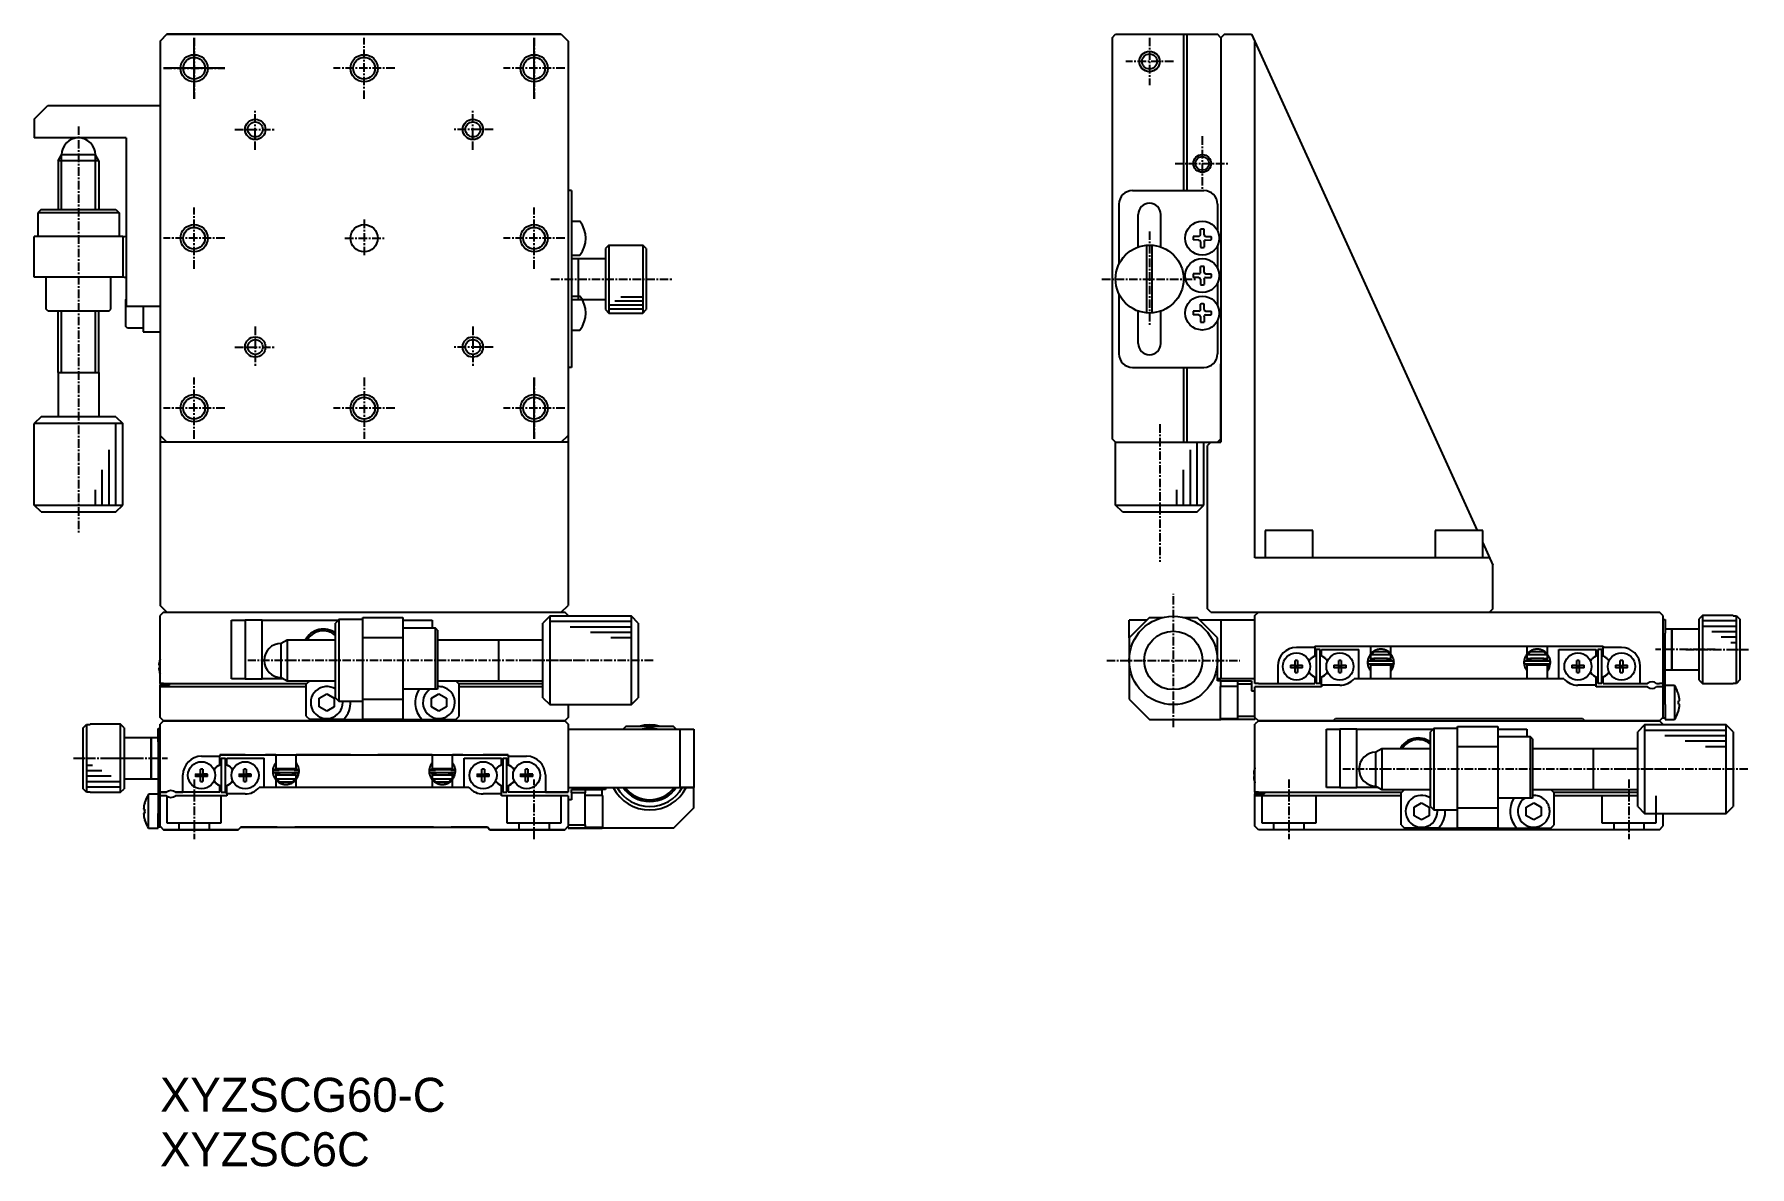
# Model space of a CAD drawing. Extents: x 404 to 656, y 81 to 248.
import ezdxf

# ---------------------------------------------------------------- set-up
doc = ezdxf.new("R2010")
doc.units = 0
doc.linetypes.add('CENTER', pattern=[2, 1.25, -0.25, 0.25, -0.25])
doc.layers.get('0').update_dxf_attribs({"linetype": 'CONTINUOUS'})
doc.layers.add('CENTER', color=1, linetype='CENTER')

msp = doc.modelspace()

# ---------------------------------------------------------------- texts
at = {"color": 7, "linetype": 'CONTINUOUS'}
for s, p in [('XYZSCG60-C', (422.71, 89.46)), ('XYZSC6C', (422.71, 81.46))]:
    msp.add_text(s, height=5, dxfattribs=at).set_placement(p)

# ---------------------------------------------------------------- linework, layer by layer
at = {"color": 7, "linetype": 'CONTINUOUS'}
for p, q in [((422.71, 246.96), (423.71, 247.96)), ((423.71, 247.96), (422.71, 246.96)), ((481.71, 247.96), (423.71, 247.96)), ((423.71, 247.96), (481.71, 247.96)), ((427.71, 238.46), (427.71, 247.46)), ((477.71, 238.46), (477.71, 247.46)), ((481.71, 247.96), (482.71, 246.96)), ((481.71, 247.96), (482.71, 246.96)), ((562.71, 247.46), (563.21, 247.96)), ((562.71, 247.46), (562.71, 188.46)), ((563.21, 247.96), (578.21, 247.96)), ((573.21, 247.96), (573.21, 224.96)), ((573.71, 247.96), (573.71, 224.96)), ((578.71, 247.46), (578.21, 247.96)), ((579.21, 247.96), (578.71, 247.46)), ((578.71, 247.46), (578.71, 187.96)), ((578.71, 247.46), (578.71, 236.46)), ((579.21, 247.96), (583.21, 247.96)), ((583.21, 247.96), (616.39, 174.96)), ((422.71, 246.96), (422.71, 163.96)), ((422.71, 246.96), (422.71, 188.96)), ((482.71, 246.96), (482.71, 163.96)), ((482.71, 246.96), (482.71, 188.96)), ((583.71, 170.96), (583.71, 246.86)), ((432.21, 242.96), (423.21, 242.96)), ((404.21, 235.46), (406.21, 237.46)), ((406.21, 237.46), (422.71, 237.46)), ((404.21, 235.46), (404.21, 232.71)), ((417.71, 232.71), (404.21, 232.71)), ((417.71, 232.71), (417.71, 207.96)), ((407.71, 229.34), (408.21, 230.21)), ((413.21, 230.21), (408.21, 230.21)), ((413.71, 229.34), (413.21, 230.21)), ((413.71, 229.34), (407.71, 229.34)), ((407.71, 229.34), (407.71, 222.21)), ((413.71, 229.34), (413.71, 222.21)), ((483.21, 224.96), (482.71, 224.96)), ((483.21, 224.96), (483.21, 198.96)), ((565.71, 224.96), (576.21, 224.96)), ((405.21, 222.21), (404.71, 221.71)), ((405.21, 222.21), (416.21, 222.21)), ((416.21, 222.21), (416.71, 221.71)), ((563.71, 222.96), (563.71, 214.14)), ((578.21, 222.96), (578.21, 219.05)), ((404.71, 221.71), (404.71, 218.21)), ((416.71, 221.71), (404.71, 221.71)), ((416.71, 221.71), (416.71, 218.21)), ((483.21, 220.46), (484.44, 220.46)), ((566.56, 216.74), (566.56, 221.46)), ((569.86, 216.6), (569.86, 221.46)), ((417.21, 218.21), (404.21, 218.21)), ((404.21, 212.21), (404.21, 218.21)), ((417.21, 218.21), (417.21, 212.21)), ((488.71, 216.96), (488.21, 216.46)), ((488.71, 216.96), (493.71, 216.96)), ((488.71, 216.96), (488.71, 206.96)), ((494.21, 216.46), (493.71, 216.96)), ((493.71, 216.96), (493.71, 206.96)), ((567.81, 206.97), (567.81, 216.94)), ((568.61, 206.97), (568.61, 216.94)), ((575.48, 218.23), (574.64, 218.22)), ((575.48, 217.68), (574.64, 217.7)), ((575.48, 218.23), (575.61, 218.29)), ((575.48, 217.68), (575.61, 217.62)), ((575.69, 218.46), (575.61, 218.29)), ((575.69, 217.46), (575.61, 217.62)), ((575.69, 218.46), (575.7, 219.28)), ((575.69, 217.46), (575.7, 216.63)), ((576.24, 218.46), (576.22, 219.28)), ((576.24, 217.46), (576.22, 216.63)), ((576.24, 218.46), (576.31, 218.29)), ((576.24, 217.46), (576.31, 217.62)), ((576.44, 218.23), (576.31, 218.29)), ((576.44, 217.68), (576.31, 217.62)), ((576.44, 218.23), (577.29, 218.22)), ((576.44, 217.68), (577.29, 217.7)), ((483.21, 215.46), (484.44, 215.46)), ((483.21, 214.96), (488.21, 214.96)), ((484.21, 214.96), (484.21, 208.96)), ((488.21, 216.46), (488.21, 207.46)), ((494.21, 216.46), (494.21, 207.46)), ((578.21, 216.87), (578.21, 213.55)), ((417.21, 212.21), (404.21, 212.21)), ((405.96, 207.51), (405.96, 212.21)), ((415.46, 207.51), (415.46, 212.21)), ((575.48, 212.73), (574.64, 212.72)), ((575.48, 212.18), (574.64, 212.2)), ((575.48, 212.73), (575.61, 212.79)), ((575.48, 212.18), (575.61, 212.12)), ((575.69, 212.96), (575.61, 212.79)), ((575.69, 211.96), (575.61, 212.12)), ((575.69, 212.96), (575.7, 213.78)), ((575.69, 211.96), (575.7, 211.13)), ((576.24, 212.96), (576.22, 213.78)), ((576.24, 211.96), (576.22, 211.13)), ((576.24, 212.96), (576.31, 212.79)), ((576.24, 211.96), (576.31, 212.12)), ((576.44, 212.73), (576.31, 212.79)), ((576.44, 212.18), (576.31, 212.12)), ((576.44, 212.73), (577.29, 212.72)), ((576.44, 212.18), (577.29, 212.2)), ((483.21, 209.46), (484.44, 209.46)), ((563.71, 209.78), (563.71, 200.96)), ((578.21, 211.37), (578.21, 208.05)), ((406.26, 207.21), (405.96, 207.51)), ((415.16, 207.21), (406.26, 207.21)), ((407.71, 198.21), (407.71, 207.21)), ((413.71, 198.21), (413.71, 207.21)), ((415.16, 207.21), (415.46, 207.51)), ((417.61, 208.91), (417.71, 209.01)), ((417.61, 208.91), (417.61, 205.01)), ((417.71, 207.96), (422.71, 207.96)), ((420.21, 207.96), (420.21, 204.21)), ((483.21, 208.96), (488.21, 208.96)), ((488.21, 207.46), (488.71, 206.96)), ((488.71, 206.96), (493.71, 206.96)), ((493.71, 206.96), (494.21, 207.46)), ((566.56, 202.46), (566.56, 207.17)), ((569.86, 202.46), (569.86, 207.31)), ((575.48, 207.23), (574.64, 207.22)), ((575.48, 207.23), (575.61, 207.29)), ((575.69, 207.46), (575.61, 207.29)), ((575.69, 207.46), (575.7, 208.28)), ((576.24, 207.46), (576.22, 208.28)), ((576.24, 207.46), (576.31, 207.29)), ((576.44, 207.23), (576.31, 207.29)), ((576.44, 207.23), (577.29, 207.22)), ((417.91, 204.71), (417.61, 205.01)), ((420.21, 204.71), (417.91, 204.71)), ((483.21, 204.46), (484.44, 204.46)), ((575.48, 206.68), (574.64, 206.7)), ((575.48, 206.68), (575.61, 206.62)), ((575.69, 206.46), (575.61, 206.62)), ((575.69, 206.46), (575.7, 205.63)), ((576.24, 206.46), (576.22, 205.63)), ((576.24, 206.46), (576.31, 206.62)), ((576.44, 206.68), (576.31, 206.62)), ((576.44, 206.68), (577.29, 206.7)), ((578.21, 205.87), (578.21, 200.96)), ((420.21, 204.21), (422.71, 204.21)), ((578.71, 188.46), (578.71, 199.46)), ((407.71, 198.21), (413.71, 198.21)), ((407.71, 198.21), (407.71, 191.71)), ((413.71, 198.21), (413.71, 191.71)), ((477.71, 188.46), (477.71, 197.46)), ((483.21, 198.96), (482.71, 198.96)), ((565.71, 198.96), (576.21, 198.96)), ((573.21, 198.96), (573.21, 187.96)), ((573.71, 198.96), (573.71, 187.96)), ((405.21, 191.71), (404.21, 190.71)), ((404.21, 178.71), (404.21, 190.71)), ((416.21, 191.71), (405.21, 191.71)), ((416.21, 191.71), (417.21, 190.71)), ((417.21, 178.71), (417.21, 190.71)), ((422.71, 188.96), (423.71, 187.96)), ((482.71, 187.96), (422.71, 187.96)), ((481.71, 187.96), (423.71, 187.96)), ((481.71, 187.96), (482.71, 188.96)), ((563.21, 187.96), (562.71, 188.46)), ((563.21, 178.71), (563.21, 187.96)), ((563.21, 187.96), (578.21, 187.96)), ((576.21, 178.71), (576.21, 187.96)), ((577.21, 187.96), (576.71, 187.46)), ((576.71, 163.46), (576.71, 187.46)), ((577.21, 187.96), (578.71, 187.96)), ((578.71, 188.46), (578.21, 187.96)), ((405.21, 177.71), (404.21, 178.71)), ((405.21, 177.71), (416.21, 177.71)), ((416.21, 177.71), (417.21, 178.71)), ((564.21, 177.71), (563.21, 178.71)), ((564.21, 177.71), (575.21, 177.71)), ((575.21, 177.71), (576.21, 178.71)), ((588.71, 174.96), (585.21, 174.96)), ((585.21, 174.96), (585.21, 170.96)), ((592.21, 174.96), (588.71, 174.96)), ((592.21, 170.96), (592.21, 174.96)), ((613.71, 174.96), (610.21, 174.96)), ((610.21, 174.96), (610.21, 170.96)), ((617.21, 174.96), (613.71, 174.96)), ((617.21, 170.96), (617.21, 174.96)), ((617.21, 173.16), (618.71, 169.86)), ((618.21, 170.96), (583.71, 170.96)), ((618.71, 163.46), (618.71, 169.86)), ((423.71, 162.96), (422.71, 163.96)), ((423.21, 162.96), (422.71, 162.46)), ((422.71, 152.46), (422.71, 162.46)), ((423.21, 162.96), (482.21, 162.96)), ((433.21, 161.76), (435.21, 161.76)), ((433.21, 153.16), (433.21, 161.76)), ((437.71, 161.76), (435.21, 161.76)), ((435.21, 161.76), (435.21, 153.16)), ((437.71, 153.16), (437.71, 161.76)), ((437.71, 161.76), (448.91, 161.76)), ((449.01, 161.86), (448.51, 161.36)), ((452.51, 161.86), (449.01, 161.86)), ((449.01, 161.86), (449.01, 149.86)), ((452.51, 162.16), (458.41, 162.16)), ((452.51, 159.16), (452.51, 162.16)), ((458.41, 162.16), (458.41, 159.16)), ((458.41, 161.76), (462.71, 161.76)), ((462.71, 161.76), (462.71, 160.61)), ((480.01, 162.36), (479.01, 161.36)), ((492.01, 162.36), (480.01, 162.36)), ((480.01, 162.36), (480.01, 155.8)), ((481.71, 162.96), (482.71, 163.96)), ((482.71, 162.46), (482.21, 162.96)), ((482.71, 162.46), (482.21, 162.96)), ((482.71, 162.46), (482.71, 162.36)), ((482.71, 162.46), (482.71, 162.36)), ((493.01, 161.36), (492.01, 162.36)), ((492.01, 149.36), (492.01, 162.36)), ((568.21, 162.16), (565.21, 159.16)), ((567.81, 161.76), (565.21, 161.76)), ((565.21, 159.16), (565.21, 161.76)), ((568.21, 162.16), (570.11, 162.16)), ((573.31, 162.16), (575.21, 162.16)), ((578.21, 159.16), (575.21, 162.16)), ((578.71, 161.76), (575.61, 161.76)), ((577.21, 162.96), (576.71, 163.46)), ((577.21, 162.96), (618.21, 162.96)), ((583.71, 161.76), (578.71, 161.76)), ((578.71, 161.76), (578.71, 153.16)), ((583.71, 162.46), (584.21, 162.96)), ((583.71, 152.46), (583.71, 162.46)), ((584.21, 162.96), (643.21, 162.96)), ((618.71, 163.46), (618.21, 162.96)), ((643.71, 162.46), (643.21, 162.96)), ((643.71, 162.46), (643.71, 152.46)), ((643.71, 161.86), (644.01, 161.86)), ((644.01, 161.86), (644.01, 159.86)), ((649.51, 162.46), (649.01, 161.96)), ((649.01, 152.96), (649.01, 161.96)), ((649.51, 162.46), (649.51, 152.46)), ((654.01, 162.46), (649.51, 162.46)), ((654.01, 162.46), (654.01, 162.44)), ((654.01, 162.44), (654.51, 162.44)), ((654.51, 162.44), (655.01, 161.94)), ((654.51, 152.47), (654.51, 162.44)), ((655.01, 161.94), (655.01, 152.98)), ((448.51, 150.36), (448.51, 161.36)), ((458.41, 159.16), (452.51, 159.16)), ((452.51, 150.16), (452.51, 159.16)), ((463.21, 160.61), (458.41, 160.61)), ((458.41, 159.16), (458.41, 150.16)), ((463.51, 160.31), (463.21, 160.61)), ((463.21, 151.61), (463.21, 160.61)), ((463.51, 160.31), (463.51, 151.61)), ((479.01, 155.81), (479.01, 161.36)), ((493.01, 161.36), (493.01, 150.36)), ((565.21, 159.16), (565.21, 155.86)), ((578.21, 155.86), (578.21, 159.16)), ((645.01, 160.46), (644.01, 160.46)), ((644.01, 149.36), (644.01, 159.86)), ((649.01, 160.46), (645.01, 160.46)), ((645.01, 160.46), (645.01, 154.46)), ((645.01, 154.46), (645.01, 160.46)), ((440.95, 158.61), (440.51, 158.36)), ((440.51, 155.83), (440.51, 158.36)), ((441.38, 158.86), (440.95, 158.61)), ((441.38, 158.86), (441.38, 155.83)), ((448.51, 158.86), (441.38, 158.86)), ((472.51, 158.86), (463.51, 158.86)), ((472.51, 155.99), (472.51, 158.86)), ((472.51, 158.86), (472.51, 158.86)), ((472.52, 158.86), (472.51, 158.86)), ((479.01, 158.86), (472.51, 158.86)), ((592.51, 157.76), (589.81, 157.76)), ((592.51, 156.51), (592.25, 156.36)), ((592.51, 157.96), (592.51, 157.76)), ((592.51, 157.96), (634.91, 157.96)), ((592.51, 157.76), (592.51, 156.51)), ((592.71, 157.46), (592.71, 152.46)), ((593.31, 157.46), (592.71, 157.46)), ((593.31, 152.46), (593.31, 157.46)), ((593.51, 156.51), (593.51, 157.46)), ((593.51, 157.46), (599.01, 157.46)), ((593.51, 156.51), (593.77, 156.36)), ((599.01, 153.16), (599.01, 157.46)), ((600.49, 156.47), (600.45, 156.39)), ((600.54, 156.55), (600.49, 156.47)), ((600.59, 156.63), (600.54, 156.55)), ((600.65, 156.72), (600.59, 156.63)), ((600.72, 156.8), (600.65, 156.72)), ((600.71, 157.96), (600.71, 156.79)), ((600.77, 156.66), (600.71, 156.66)), ((600.71, 156.66), (600.71, 156.16)), ((600.78, 156.87), (600.72, 156.8)), ((600.77, 156.66), (601.3, 157.16)), ((603.66, 156.66), (600.77, 156.66)), ((600.86, 156.95), (600.78, 156.87)), ((600.93, 157.02), (600.86, 156.95)), ((601.01, 157.08), (600.93, 157.02)), ((601.08, 157.14), (601.01, 157.08)), ((601.16, 157.19), (601.08, 157.14)), ((601.23, 157.24), (601.16, 157.19)), ((601.31, 157.28), (601.23, 157.24)), ((601.29, 157.16), (601.3, 157.16)), ((601.3, 157.16), (603.13, 157.16)), ((601.39, 157.32), (601.31, 157.28)), ((601.48, 157.36), (601.39, 157.32)), ((601.56, 157.39), (601.48, 157.36)), ((601.64, 157.42), (601.56, 157.39)), ((601.73, 157.44), (601.64, 157.42)), ((601.82, 157.46), (601.73, 157.44)), ((601.91, 157.48), (601.82, 157.46)), ((602, 157.49), (601.91, 157.48)), ((602.09, 157.5), (602, 157.49)), ((602.18, 157.5), (602.09, 157.5)), ((602.27, 157.5), (602.18, 157.5)), ((602.36, 157.5), (602.27, 157.5)), ((602.45, 157.49), (602.36, 157.5)), ((602.53, 157.47), (602.45, 157.49)), ((602.62, 157.46), (602.53, 157.47)), ((602.71, 157.44), (602.62, 157.46)), ((602.8, 157.41), (602.71, 157.44)), ((602.88, 157.38), (602.8, 157.41)), ((602.97, 157.35), (602.88, 157.38)), ((603.05, 157.31), (602.97, 157.35)), ((603.14, 157.27), (603.05, 157.31)), ((603.13, 157.16), (603.66, 156.66)), ((603.23, 157.21), (603.14, 157.27)), ((603.32, 157.16), (603.23, 157.21)), ((603.4, 157.1), (603.32, 157.16)), ((603.48, 157.03), (603.4, 157.1)), ((603.55, 156.96), (603.48, 157.03)), ((603.63, 156.89), (603.55, 156.96)), ((603.69, 156.82), (603.63, 156.89)), ((603.71, 156.66), (603.66, 156.66)), ((603.74, 156.75), (603.69, 156.82)), ((603.71, 156.79), (603.71, 157.96)), ((603.71, 156.16), (603.71, 156.66)), ((603.8, 156.68), (603.74, 156.75)), ((603.85, 156.61), (603.8, 156.68)), ((603.9, 156.53), (603.85, 156.61)), ((603.94, 156.45), (603.9, 156.53)), ((603.98, 156.37), (603.94, 156.45)), ((623.49, 156.47), (623.45, 156.39)), ((623.54, 156.55), (623.49, 156.47)), ((623.59, 156.63), (623.54, 156.55)), ((623.65, 156.72), (623.59, 156.63)), ((623.72, 156.8), (623.65, 156.72)), ((623.71, 157.96), (623.71, 156.79)), ((623.77, 156.66), (623.71, 156.66)), ((623.71, 156.66), (623.71, 156.16)), ((623.78, 156.87), (623.72, 156.8)), ((623.77, 156.66), (624.3, 157.16)), ((626.66, 156.66), (623.77, 156.66)), ((623.86, 156.95), (623.78, 156.87)), ((623.93, 157.02), (623.86, 156.95)), ((624.01, 157.08), (623.93, 157.02)), ((624.08, 157.14), (624.01, 157.08)), ((624.16, 157.19), (624.08, 157.14)), ((624.23, 157.24), (624.16, 157.19)), ((624.31, 157.28), (624.23, 157.24)), ((624.29, 157.16), (624.3, 157.16)), ((624.3, 157.16), (626.13, 157.16)), ((624.39, 157.32), (624.31, 157.28)), ((624.48, 157.36), (624.39, 157.32)), ((624.56, 157.39), (624.48, 157.36)), ((624.64, 157.42), (624.56, 157.39)), ((624.73, 157.44), (624.64, 157.42)), ((624.82, 157.46), (624.73, 157.44)), ((624.91, 157.48), (624.82, 157.46)), ((625, 157.49), (624.91, 157.48)), ((625.09, 157.5), (625, 157.49)), ((625.18, 157.5), (625.09, 157.5)), ((625.27, 157.5), (625.18, 157.5)), ((625.36, 157.5), (625.27, 157.5)), ((625.45, 157.49), (625.36, 157.5)), ((625.53, 157.47), (625.45, 157.49)), ((625.62, 157.46), (625.53, 157.47)), ((625.71, 157.44), (625.62, 157.46)), ((625.8, 157.41), (625.71, 157.44)), ((625.88, 157.38), (625.8, 157.41)), ((625.97, 157.35), (625.88, 157.38)), ((626.05, 157.31), (625.97, 157.35)), ((626.14, 157.27), (626.05, 157.31)), ((626.13, 157.16), (626.66, 156.66)), ((626.23, 157.21), (626.14, 157.27)), ((626.32, 157.16), (626.23, 157.21)), ((626.4, 157.1), (626.32, 157.16)), ((626.48, 157.03), (626.4, 157.1)), ((626.55, 156.96), (626.48, 157.03)), ((626.63, 156.89), (626.55, 156.96)), ((626.69, 156.82), (626.63, 156.89)), ((626.71, 156.66), (626.66, 156.66)), ((626.74, 156.75), (626.69, 156.82)), ((626.71, 156.79), (626.71, 157.96)), ((626.71, 156.16), (626.71, 156.66)), ((626.8, 156.68), (626.74, 156.75)), ((626.85, 156.61), (626.8, 156.68)), ((626.9, 156.53), (626.85, 156.61)), ((626.94, 156.45), (626.9, 156.53)), ((626.98, 156.37), (626.94, 156.45)), ((628.41, 153.16), (628.41, 157.46)), ((628.41, 157.46), (633.91, 157.46)), ((633.91, 156.51), (633.65, 156.36)), ((633.91, 156.51), (633.91, 157.46)), ((634.11, 157.46), (634.11, 152.46)), ((634.71, 157.46), (634.11, 157.46)), ((634.71, 152.46), (634.71, 157.46)), ((634.91, 157.96), (634.91, 157.76)), ((634.91, 156.51), (634.91, 157.76)), ((637.61, 157.76), (634.91, 157.76)), ((634.91, 156.51), (635.17, 156.36)), ((422.52, 155.14), (422.64, 155.14)), ((422.52, 155.14), (422.64, 155.14)), ((422.64, 154.78), (422.52, 154.78)), ((422.64, 155.85), (422.64, 155.84)), ((422.64, 155.85), (422.64, 155.84)), ((422.64, 154.07), (422.64, 154.07)), ((440.51, 153.36), (440.51, 155.83)), ((441.38, 155.83), (441.38, 152.86)), ((472.51, 155.86), (472.51, 155.99)), ((472.51, 155.7), (472.51, 155.86)), ((472.51, 152.86), (472.51, 155.7)), ((479.01, 150.36), (479.01, 155.81)), ((480.01, 155.8), (480.01, 149.36)), ((565.21, 155.86), (565.21, 150.16)), ((578.21, 152.86), (578.21, 155.86)), ((587.06, 155.01), (587.06, 152.46)), ((588.93, 155.14), (589.63, 155.14)), ((589.63, 154.78), (588.93, 154.78)), ((589.63, 155.14), (589.63, 155.84)), ((589.64, 155.13), (589.63, 155.14)), ((589.64, 154.79), (589.63, 154.78)), ((589.63, 154.07), (589.63, 154.78)), ((589.64, 155.13), (589.98, 155.13)), ((589.64, 154.79), (589.64, 155.13)), ((589.98, 154.79), (589.64, 154.79)), ((589.98, 155.13), (589.99, 155.14)), ((589.98, 155.13), (589.98, 154.79)), ((589.98, 154.79), (589.99, 154.78)), ((589.99, 155.84), (589.99, 155.14)), ((589.99, 155.14), (590.7, 155.14)), ((589.99, 154.78), (589.99, 154.07)), ((590.7, 154.78), (589.99, 154.78)), ((595.33, 155.14), (596.03, 155.14)), ((596.03, 154.78), (595.33, 154.78)), ((596.03, 155.14), (596.03, 155.84)), ((596.04, 155.13), (596.03, 155.14)), ((596.04, 154.79), (596.03, 154.78)), ((596.03, 154.07), (596.03, 154.78)), ((596.04, 154.79), (596.04, 155.13)), ((596.04, 155.13), (596.38, 155.13)), ((596.38, 154.79), (596.04, 154.79)), ((596.38, 155.13), (596.39, 155.14)), ((596.38, 155.13), (596.38, 154.79)), ((596.38, 154.79), (596.39, 154.78)), ((596.39, 155.84), (596.39, 155.14)), ((596.39, 155.14), (597.1, 155.14)), ((596.39, 154.78), (596.39, 154.07)), ((597.1, 154.78), (596.39, 154.78)), ((600.28, 155.78), (600.27, 155.69)), ((600.27, 155.69), (600.27, 155.6)), ((600.27, 155.6), (600.27, 155.58)), ((600.27, 155.53), (600.27, 155.51)), ((600.27, 155.51), (600.27, 155.42)), ((600.27, 155.42), (600.28, 155.33)), ((600.29, 155.87), (600.28, 155.78)), ((600.28, 155.33), (600.29, 155.24)), ((600.31, 155.96), (600.29, 155.87)), ((600.29, 155.24), (600.31, 155.16)), ((600.33, 156.05), (600.31, 155.96)), ((600.31, 155.16), (600.33, 155.07)), ((600.36, 156.13), (600.33, 156.05)), ((600.33, 155.07), (600.36, 154.98)), ((600.39, 156.22), (600.36, 156.13)), ((600.36, 154.98), (600.38, 154.9)), ((600.38, 154.9), (600.42, 154.81)), ((600.42, 156.3), (600.39, 156.22)), ((600.4, 154.86), (600.4, 154.86)), ((600.4, 154.86), (600.4, 154.86)), ((600.4, 154.86), (600.4, 154.85)), ((600.4, 154.85), (600.4, 154.85)), ((600.4, 154.84), (600.4, 154.84)), ((600.4, 154.84), (600.41, 154.84)), ((600.41, 154.84), (600.42, 154.8)), ((600.45, 156.39), (600.42, 156.3)), ((600.42, 154.81), (600.45, 154.73)), ((600.42, 154.8), (600.43, 154.78)), ((600.45, 154.73), (600.49, 154.66)), ((603.96, 155.75), (600.46, 155.75)), ((600.46, 155.36), (603.96, 155.36)), ((600.49, 154.66), (600.53, 154.58)), ((600.53, 154.58), (600.58, 154.51)), ((600.58, 154.51), (600.63, 154.43)), ((600.63, 154.43), (600.69, 154.35)), ((600.67, 155.75), (600.78, 156.16)), ((600.71, 155.16), (600.67, 155.36)), ((600.69, 154.35), (600.71, 154.32)), ((600.71, 156.16), (601.21, 156.16)), ((600.71, 156.16), (603.71, 156.16)), ((600.71, 155.97), (600.71, 155.97)), ((600.71, 155.97), (600.71, 155.97)), ((600.71, 155.97), (600.71, 155.96)), ((600.71, 155.96), (601.21, 155.96)), ((600.71, 155.16), (600.71, 153.16)), ((600.71, 155.15), (600.71, 155.16)), ((603.71, 155.16), (600.71, 155.16)), ((600.77, 155.16), (601.02, 155.36)), ((601.21, 156.16), (601.21, 155.75)), ((603.21, 156.16), (601.21, 156.16)), ((601.21, 156.16), (603.21, 156.16)), ((601.21, 155.36), (601.21, 155.16)), ((603.21, 156.16), (603.71, 156.16)), ((603.21, 155.75), (603.21, 156.16)), ((603.21, 155.96), (603.71, 155.96)), ((603.21, 155.16), (603.21, 155.36)), ((603.36, 155.36), (603.44, 155.35)), ((603.44, 155.35), (603.65, 155.16)), ((603.65, 156.16), (603.76, 155.75)), ((603.71, 155.96), (603.71, 155.97)), ((603.71, 155.97), (603.71, 155.97)), ((603.71, 153.16), (603.71, 155.16)), ((603.79, 154.84), (603.71, 154.88)), ((603.78, 154.78), (603.71, 154.7)), ((603.71, 154.32), (604, 154.78)), ((603.71, 154.63), (603.72, 154.64)), ((604, 154.79), (603.79, 154.84)), ((604.01, 156.29), (603.98, 156.37)), ((604, 154.79), (603.99, 155.36)), ((604, 154.78), (604, 154.79)), ((604.05, 156.2), (604.01, 156.29)), ((604.02, 154.85), (604.16, 155.53)), ((604.07, 156.12), (604.05, 156.2)), ((604.1, 156.03), (604.07, 156.12)), ((604.12, 155.94), (604.1, 156.03)), ((604.13, 155.86), (604.12, 155.94)), ((604.15, 155.77), (604.13, 155.86)), ((604.15, 155.68), (604.15, 155.77)), ((604.16, 155.59), (604.15, 155.68)), ((604.16, 155.58), (604.16, 155.59)), ((623.28, 155.78), (623.27, 155.69)), ((623.27, 155.69), (623.27, 155.6)), ((623.27, 155.6), (623.27, 155.58)), ((623.27, 155.53), (623.27, 155.51)), ((623.27, 155.51), (623.27, 155.42)), ((623.27, 155.42), (623.28, 155.33)), ((623.29, 155.87), (623.28, 155.78)), ((623.28, 155.33), (623.29, 155.24)), ((623.31, 155.96), (623.29, 155.87)), ((623.29, 155.24), (623.31, 155.16)), ((623.33, 156.05), (623.31, 155.96)), ((623.31, 155.16), (623.33, 155.07)), ((623.36, 156.13), (623.33, 156.05)), ((623.33, 155.07), (623.36, 154.98)), ((623.39, 156.22), (623.36, 156.13)), ((623.36, 154.98), (623.38, 154.9)), ((623.38, 154.9), (623.42, 154.81)), ((623.42, 156.3), (623.39, 156.22)), ((623.4, 154.86), (623.4, 154.86)), ((623.4, 154.86), (623.4, 154.86)), ((623.4, 154.86), (623.4, 154.85)), ((623.4, 154.85), (623.4, 154.85)), ((623.4, 154.84), (623.4, 154.84)), ((623.4, 154.84), (623.41, 154.84)), ((623.41, 154.84), (623.42, 154.8)), ((623.45, 156.39), (623.42, 156.3)), ((623.42, 154.81), (623.45, 154.73)), ((623.42, 154.8), (623.43, 154.78)), ((623.45, 154.73), (623.49, 154.66)), ((626.96, 155.75), (623.46, 155.75)), ((623.46, 155.36), (626.96, 155.36)), ((623.49, 154.66), (623.53, 154.58)), ((623.53, 154.58), (623.58, 154.51)), ((623.58, 154.51), (623.63, 154.43)), ((623.63, 154.43), (623.69, 154.35)), ((623.67, 155.75), (623.78, 156.16)), ((623.71, 155.16), (623.67, 155.36)), ((623.69, 154.35), (623.71, 154.32)), ((623.71, 156.16), (626.71, 156.16)), ((623.71, 156.16), (624.21, 156.16)), ((623.71, 155.97), (623.71, 155.97)), ((623.71, 155.97), (623.71, 155.97)), ((623.71, 155.97), (623.71, 155.96)), ((623.71, 155.96), (624.21, 155.96)), ((623.71, 155.16), (623.71, 153.16)), ((623.71, 155.15), (623.71, 155.16)), ((626.71, 155.16), (623.71, 155.16)), ((623.77, 155.16), (624.02, 155.36)), ((626.21, 156.16), (624.21, 156.16)), ((624.21, 156.16), (626.21, 156.16)), ((624.21, 156.16), (624.21, 155.75)), ((624.21, 155.36), (624.21, 155.16)), ((626.21, 156.16), (626.71, 156.16)), ((626.21, 155.75), (626.21, 156.16)), ((626.21, 155.96), (626.71, 155.96)), ((626.21, 155.16), (626.21, 155.36)), ((626.36, 155.36), (626.44, 155.35)), ((626.44, 155.35), (626.65, 155.16)), ((626.65, 156.16), (626.76, 155.75)), ((626.71, 155.96), (626.71, 155.97)), ((626.71, 155.97), (626.71, 155.97)), ((626.71, 153.16), (626.71, 155.16)), ((626.79, 154.84), (626.71, 154.88)), ((626.71, 154.32), (627, 154.79)), ((626.78, 154.78), (626.71, 154.7)), ((626.71, 154.63), (626.72, 154.64)), ((627, 154.79), (626.79, 154.84)), ((627.01, 156.29), (626.98, 156.37)), ((627, 154.79), (626.99, 155.36)), ((627.05, 156.2), (627.01, 156.29)), ((627.02, 154.85), (627.16, 155.53)), ((627.07, 156.12), (627.05, 156.2)), ((627.1, 156.03), (627.07, 156.12)), ((627.12, 155.94), (627.1, 156.03)), ((627.13, 155.86), (627.12, 155.94)), ((627.15, 155.77), (627.13, 155.86)), ((627.15, 155.68), (627.15, 155.77)), ((627.16, 155.59), (627.15, 155.68)), ((627.16, 155.58), (627.16, 155.59)), ((630.33, 155.14), (631.03, 155.14)), ((631.03, 154.78), (630.33, 154.78)), ((631.03, 155.14), (631.03, 155.84)), ((631.04, 155.13), (631.03, 155.14)), ((631.04, 154.79), (631.03, 154.78)), ((631.03, 154.07), (631.03, 154.78)), ((631.04, 154.79), (631.04, 155.13)), ((631.04, 155.13), (631.38, 155.13)), ((631.38, 154.79), (631.04, 154.79)), ((631.38, 155.13), (631.39, 155.14)), ((631.38, 155.13), (631.38, 154.79)), ((631.38, 154.79), (631.39, 154.78)), ((631.39, 155.84), (631.39, 155.14)), ((631.39, 155.14), (632.1, 155.14)), ((631.39, 154.78), (631.39, 154.07)), ((632.1, 154.78), (631.39, 154.78)), ((636.73, 155.14), (637.43, 155.14)), ((637.43, 154.78), (636.73, 154.78)), ((637.43, 155.14), (637.43, 155.84)), ((637.44, 155.13), (637.43, 155.14)), ((637.44, 154.79), (637.43, 154.78)), ((637.43, 154.07), (637.43, 154.78)), ((637.44, 155.13), (637.78, 155.13)), ((637.44, 154.79), (637.44, 155.13)), ((637.78, 154.79), (637.44, 154.79)), ((637.78, 155.13), (637.79, 155.14)), ((637.78, 155.13), (637.78, 154.79)), ((637.78, 154.79), (637.79, 154.78)), ((637.79, 155.84), (637.79, 155.14)), ((637.79, 155.14), (638.5, 155.14)), ((637.79, 154.78), (637.79, 154.07)), ((638.5, 154.78), (637.79, 154.78)), ((640.36, 152.46), (640.36, 155.01)), ((644.01, 154.46), (645.01, 154.46)), ((645.01, 154.46), (649.01, 154.46)), ((423.21, 152.46), (422.71, 152.46)), ((422.71, 152.46), (422.71, 152.21)), ((422.71, 151.96), (422.71, 152.21)), ((424.11, 152.21), (422.71, 152.21)), ((422.71, 147.46), (422.71, 151.96)), ((423.21, 151.96), (422.71, 151.96)), ((423.21, 152.46), (444.31, 152.46)), ((444.21, 151.96), (423.21, 151.96)), ((424.11, 152.21), (424.11, 152.46)), ((435.21, 153.16), (433.21, 153.16)), ((435.21, 153.16), (437.71, 153.16)), ((440.86, 153.16), (437.71, 153.16)), ((440.51, 153.36), (440.95, 153.11)), ((440.95, 153.11), (441.38, 152.86)), ((441.38, 152.86), (448.51, 152.86)), ((444.71, 152.86), (444.21, 152.36)), ((444.21, 147.66), (444.21, 152.36)), ((463.21, 151.61), (458.41, 151.61)), ((463.51, 151.61), (463.21, 151.61)), ((463.51, 152.86), (472.51, 152.86)), ((466.71, 152.36), (466.21, 152.86)), ((466.61, 152.46), (479.01, 152.46)), ((466.71, 147.66), (466.71, 152.36)), ((479.01, 151.96), (466.71, 151.96)), ((472.51, 152.86), (472.51, 152.86)), ((472.51, 152.86), (472.52, 152.86)), ((472.51, 152.86), (479.01, 152.86)), ((578.71, 153.16), (578.21, 153.16)), ((578.71, 152.86), (578.21, 152.86)), ((578.61, 152.01), (578.61, 149.66)), ((581.21, 152.01), (578.61, 152.01)), ((583.71, 153.16), (578.71, 153.16)), ((578.71, 152.82), (578.71, 152.86)), ((578.71, 152.86), (581.21, 152.86)), ((581.21, 152.82), (578.71, 152.82)), ((578.71, 152.01), (578.71, 152.82)), ((581.21, 152.86), (583.21, 152.86)), ((581.21, 152.36), (581.21, 152.86)), ((583.21, 152.36), (581.21, 152.36)), ((581.21, 147.66), (581.21, 152.36)), ((583.21, 152.86), (583.21, 152.36)), ((583.21, 152.36), (583.21, 151.36)), ((583.21, 151.36), (583.71, 151.36)), ((584.21, 152.46), (583.71, 152.46)), ((583.71, 147.46), (583.71, 151.96)), ((584.21, 151.96), (583.71, 151.96)), ((584.21, 152.46), (587.06, 152.46)), ((593.51, 151.96), (584.21, 151.96)), ((587.06, 152.46), (592.51, 152.46)), ((592.25, 153.56), (592.51, 153.41)), ((592.51, 153.41), (592.51, 152.46)), ((593.31, 152.46), (592.71, 152.46)), ((593.77, 153.56), (593.51, 153.41)), ((593.51, 152.21), (593.51, 153.41)), ((593.51, 152.21), (593.51, 151.96)), ((596.21, 152.21), (593.51, 152.21)), ((603.51, 153.16), (598.29, 153.16)), ((626.51, 153.16), (603.51, 153.16)), ((629.13, 153.16), (626.51, 153.16)), ((633.91, 152.21), (631.21, 152.21)), ((633.65, 153.56), (633.91, 153.41)), ((633.91, 152.21), (633.91, 153.41)), ((633.91, 151.96), (633.91, 152.21)), ((641.45, 151.96), (633.91, 151.96)), ((634.71, 152.46), (634.11, 152.46)), ((635.17, 153.56), (634.91, 153.41)), ((634.91, 152.46), (634.91, 153.41)), ((634.91, 152.46), (640.36, 152.46)), ((640.36, 152.46), (641.45, 152.46)), ((642.77, 152.46), (643.21, 152.46)), ((643.21, 151.96), (642.77, 151.96)), ((643.71, 152.46), (643.21, 152.46)), ((643.71, 151.96), (643.21, 151.96)), ((643.71, 152.46), (643.71, 151.96)), ((643.71, 151.96), (643.71, 147.46)), ((645.4, 152.16), (644.01, 152.16)), ((645.4, 152.16), (645.4, 147.16)), ((649.01, 152.96), (649.51, 152.46)), ((649.51, 152.46), (654.01, 152.46)), ((654.01, 152.47), (654.01, 152.46)), ((654.51, 152.47), (654.01, 152.47)), ((655.01, 152.98), (654.51, 152.47)), ((446.11, 150.29), (447.21, 150.93)), ((446.11, 149.02), (446.11, 150.29)), ((447.21, 148.39), (446.11, 149.02)), ((447.21, 150.93), (448.31, 150.29)), ((448.31, 149.02), (447.21, 148.39)), ((448.31, 150.29), (448.31, 149.02)), ((448.51, 150.36), (449.01, 149.86)), ((449.01, 149.86), (452.51, 149.86)), ((452.51, 147.16), (452.51, 150.16)), ((452.51, 150.16), (458.41, 150.16)), ((458.41, 150.16), (458.41, 147.16)), ((462.61, 150.29), (463.71, 150.93)), ((462.61, 149.02), (462.61, 150.29)), ((463.71, 148.39), (462.61, 149.02)), ((463.71, 150.93), (464.81, 150.29)), ((464.81, 149.02), (463.71, 148.39)), ((464.81, 150.29), (464.81, 149.02)), ((479.01, 150.36), (480.01, 149.36)), ((480.01, 149.36), (492.01, 149.36)), ((482.71, 149.36), (482.71, 147.46)), ((492.01, 149.36), (493.01, 150.36)), ((565.21, 150.16), (568.21, 147.16)), ((578.61, 149.66), (578.61, 147.31)), ((644.01, 149.36), (644.01, 147.36)), ((645.98, 150.92), (645.98, 150.92)), ((645.98, 149.92), (646.15, 149.92)), ((646.15, 149.4), (645.98, 149.4)), ((411.41, 145.94), (411.91, 146.44)), ((411.91, 146.44), (412.41, 146.44)), ((411.91, 146.44), (411.91, 136.47)), ((412.41, 146.44), (412.41, 146.46)), ((416.91, 146.46), (412.41, 146.46)), ((417.41, 145.96), (416.91, 146.46)), ((416.91, 136.46), (416.91, 146.46)), ((423.21, 146.96), (422.71, 147.46)), ((422.71, 147.46), (423.21, 146.96)), ((423.21, 146.96), (422.71, 146.46)), ((422.71, 136.46), (422.71, 146.46)), ((422.86, 147.31), (423.21, 146.96)), ((423.21, 146.96), (422.86, 147.31)), ((482.21, 146.96), (423.21, 146.96)), ((423.21, 146.96), (482.21, 146.96)), ((444.21, 147.66), (444.71, 147.16)), ((449.76, 147.16), (444.71, 147.16)), ((449.73, 147.23), (449.76, 147.16)), ((449.76, 147.16), (452.51, 147.16)), ((458.41, 147.16), (452.51, 147.16)), ((458.41, 147.16), (461.17, 147.16)), ((461.17, 147.16), (461.19, 147.23)), ((461.17, 147.16), (466.21, 147.16)), ((466.21, 147.16), (466.71, 147.66)), ((482.21, 146.96), (482.71, 147.46)), ((482.71, 147.46), (482.21, 146.96)), ((482.21, 146.96), (482.56, 147.31)), ((482.56, 147.31), (482.21, 146.96)), ((482.21, 146.96), (482.71, 146.46)), ((482.71, 146.46), (482.71, 136.46)), ((568.21, 147.16), (578.71, 147.16)), ((578.61, 147.31), (581.21, 147.31)), ((578.71, 147.23), (578.71, 147.31)), ((578.71, 147.16), (578.71, 147.23)), ((578.71, 147.23), (581.21, 147.23)), ((581.21, 147.16), (578.71, 147.16)), ((581.21, 147.66), (583.71, 147.66)), ((581.21, 147.16), (581.21, 147.66)), ((583.71, 147.16), (581.21, 147.16)), ((583.71, 147.46), (583.71, 147.16)), ((584.21, 146.96), (583.71, 147.46)), ((584.21, 146.96), (583.71, 146.46)), ((583.71, 145.26), (583.71, 146.46)), ((595.21, 146.96), (584.21, 146.96)), ((584.21, 146.96), (595.21, 146.96)), ((595.21, 146.96), (595.56, 147.31)), ((595.21, 146.96), (632.21, 146.96)), ((595.56, 147.31), (600.91, 147.31)), ((600.91, 147.31), (623.91, 147.31)), ((623.91, 147.31), (631.86, 147.31)), ((631.86, 147.31), (632.21, 146.96)), ((643.21, 146.96), (632.21, 146.96)), ((632.21, 146.96), (643.21, 146.96)), ((641.01, 146.36), (640.01, 145.36)), ((653.01, 146.36), (641.01, 146.36)), ((641.01, 146.36), (641.01, 139.8)), ((643.71, 147.46), (643.21, 146.96)), ((643.71, 146.46), (643.21, 146.96)), ((643.71, 146.46), (643.21, 146.96)), ((643.71, 147.36), (643.71, 147.46)), ((644.01, 147.36), (643.71, 147.36)), ((643.71, 146.46), (643.71, 146.36)), ((643.71, 146.46), (643.71, 146.36)), ((644.01, 147.36), (644.01, 147.16)), ((644.01, 147.16), (645.4, 147.16)), ((645.98, 148.4), (645.98, 148.4)), ((654.01, 145.36), (653.01, 146.36)), ((653.01, 133.36), (653.01, 146.36)), ((411.41, 136.98), (411.41, 145.94)), ((417.41, 145.96), (417.41, 136.96)), ((421.41, 144.46), (417.41, 144.46)), ((421.41, 138.46), (421.41, 144.46)), ((421.41, 144.46), (421.41, 138.46)), ((422.41, 144.46), (421.41, 144.46)), ((422.41, 145.86), (422.71, 145.86)), ((422.41, 143.86), (422.41, 145.86)), ((422.41, 143.86), (422.41, 133.36)), ((482.71, 145.76), (499.21, 145.76)), ((491.21, 146.16), (490.81, 145.76)), ((498.21, 146.16), (491.21, 146.16)), ((498.61, 145.76), (498.21, 146.16)), ((499.21, 145.76), (501.21, 145.76)), ((499.21, 137.16), (499.21, 145.76)), ((501.21, 145.76), (501.21, 137.16)), ((583.71, 136.46), (583.71, 145.26)), ((594.21, 145.76), (596.21, 145.76)), ((594.21, 137.16), (594.21, 145.76)), ((598.71, 145.76), (596.21, 145.76)), ((596.21, 145.76), (596.21, 137.16)), ((598.71, 137.16), (598.71, 145.76)), ((598.71, 145.76), (609.91, 145.76)), ((610.01, 145.86), (609.51, 145.36)), ((609.51, 134.36), (609.51, 145.36)), ((613.51, 145.86), (610.01, 145.86)), ((610.01, 145.86), (610.01, 133.86)), ((613.51, 143.16), (613.51, 146.16)), ((613.51, 146.16), (619.41, 146.16)), ((619.41, 146.16), (619.41, 143.16)), ((619.41, 145.76), (623.71, 145.76)), ((624.21, 144.61), (619.41, 144.61)), ((623.71, 145.76), (623.71, 144.61)), ((624.51, 144.31), (624.21, 144.61)), ((624.21, 135.61), (624.21, 144.61)), ((624.51, 144.31), (624.51, 135.61)), ((640.01, 139.81), (640.01, 145.36)), ((654.01, 145.36), (654.01, 134.36)), ((428.81, 141.76), (431.51, 141.76)), ((428.81, 141.76), (431.51, 141.76)), ((431.51, 141.96), (431.51, 141.76)), ((435.21, 141.96), (431.51, 141.96)), ((431.51, 141.96), (473.91, 141.96)), ((431.51, 140.51), (431.51, 141.76)), ((431.71, 141.46), (432.31, 141.46)), ((431.71, 141.46), (431.71, 136.46)), ((432.31, 136.46), (432.31, 141.46)), ((432.51, 140.51), (432.51, 141.46)), ((432.51, 141.46), (438.01, 141.46)), ((438.01, 137.16), (438.01, 141.46)), ((439.71, 141.96), (438.21, 141.96)), ((439.71, 141.96), (439.71, 139.96)), ((442.71, 139.96), (442.71, 141.96)), ((450.71, 141.96), (442.71, 141.96)), ((462.71, 141.96), (454.71, 141.96)), ((462.71, 141.96), (462.71, 139.96)), ((465.71, 139.96), (465.71, 141.96)), ((467.21, 141.96), (465.71, 141.96)), ((467.41, 141.46), (472.91, 141.46)), ((467.41, 137.16), (467.41, 141.46)), ((473.91, 141.96), (470.21, 141.96)), ((472.91, 140.51), (472.91, 141.46)), ((473.11, 141.46), (473.71, 141.46)), ((473.11, 141.46), (473.11, 136.46)), ((473.71, 136.46), (473.71, 141.46)), ((473.91, 141.96), (473.91, 141.76)), ((473.91, 141.76), (476.61, 141.76)), ((473.91, 141.76), (476.61, 141.76)), ((473.91, 141.76), (473.91, 140.51)), ((601.95, 142.61), (601.51, 142.36)), ((601.51, 139.83), (601.51, 142.36)), ((602.38, 142.86), (601.95, 142.61)), ((602.38, 142.86), (602.38, 139.83)), ((609.51, 142.86), (602.38, 142.86)), ((619.41, 143.16), (613.51, 143.16)), ((613.51, 134.16), (613.51, 143.16)), ((619.41, 143.16), (619.41, 134.16)), ((633.51, 142.86), (624.51, 142.86)), ((633.51, 139.99), (633.51, 142.86)), ((633.51, 142.86), (633.51, 142.86)), ((633.52, 142.86), (633.51, 142.86)), ((640.01, 142.86), (633.51, 142.86)), ((426.06, 136.46), (426.06, 139.01)), ((427.93, 139.14), (428.63, 139.14)), ((427.93, 139.14), (428.63, 139.14)), ((428.63, 138.78), (427.93, 138.78)), ((428.63, 139.14), (428.63, 139.84)), ((428.64, 139.13), (428.63, 139.14)), ((428.64, 138.79), (428.63, 138.78)), ((428.63, 138.07), (428.63, 138.78)), ((428.64, 138.79), (428.64, 139.13)), ((428.64, 139.13), (428.98, 139.13)), ((428.98, 138.79), (428.64, 138.79)), ((428.98, 139.13), (428.99, 139.14)), ((428.98, 139.13), (428.98, 138.79)), ((428.98, 138.79), (428.99, 138.78)), ((428.99, 139.84), (428.99, 139.14)), ((428.99, 139.14), (429.7, 139.14)), ((429.7, 139.14), (428.99, 139.14)), ((428.99, 138.78), (428.99, 138.07)), ((429.7, 138.78), (428.99, 138.78)), ((431.25, 140.36), (431.51, 140.51)), ((431.51, 140.51), (431.25, 140.36)), ((432.51, 140.51), (432.77, 140.36)), ((432.51, 140.51), (432.77, 140.36)), ((434.33, 139.14), (435.03, 139.14)), ((434.33, 139.14), (435.03, 139.14)), ((435.03, 138.78), (434.33, 138.78)), ((435.03, 139.14), (435.03, 139.84)), ((435.04, 139.13), (435.03, 139.14)), ((435.04, 138.79), (435.03, 138.78)), ((435.03, 138.07), (435.03, 138.78)), ((435.04, 138.79), (435.04, 139.13)), ((435.04, 139.13), (435.38, 139.13)), ((435.38, 138.79), (435.04, 138.79)), ((435.38, 139.13), (435.39, 139.14)), ((435.38, 139.13), (435.38, 138.79)), ((435.38, 138.79), (435.39, 138.78)), ((435.39, 139.84), (435.39, 139.14)), ((435.39, 139.14), (436.1, 139.14)), ((436.1, 139.14), (435.39, 139.14)), ((435.39, 138.78), (435.39, 138.07)), ((436.1, 138.78), (435.39, 138.78)), ((439.28, 139.78), (439.27, 139.69)), ((439.27, 139.69), (439.27, 139.6)), ((439.27, 139.6), (439.27, 139.58)), ((439.27, 139.53), (439.27, 139.51)), ((439.27, 139.51), (439.27, 139.42)), ((439.27, 139.42), (439.28, 139.33)), ((439.29, 139.87), (439.28, 139.78)), ((439.28, 139.33), (439.29, 139.24)), ((439.31, 139.96), (439.29, 139.87)), ((439.29, 139.24), (439.31, 139.15)), ((439.33, 140.04), (439.31, 139.96)), ((439.31, 139.15), (439.33, 139.06)), ((439.36, 140.13), (439.33, 140.04)), ((439.33, 139.06), (439.36, 138.98)), ((439.38, 140.22), (439.36, 140.13)), ((439.36, 138.98), (439.39, 138.89)), ((439.42, 140.3), (439.38, 140.22)), ((439.39, 138.89), (439.42, 138.81)), ((439.4, 138.85), (439.42, 138.79)), ((439.45, 140.38), (439.42, 140.3)), ((439.42, 138.81), (439.45, 138.73)), ((439.49, 140.46), (439.45, 140.38)), ((439.46, 139.75), (440.21, 139.75)), ((442.96, 139.75), (439.46, 139.75)), ((439.46, 139.36), (442.96, 139.36)), ((440.21, 139.36), (439.46, 139.36)), ((439.54, 140.54), (439.49, 140.46)), ((439.59, 140.63), (439.54, 140.54)), ((439.65, 140.71), (439.59, 140.63)), ((439.71, 140.79), (439.65, 140.71)), ((439.67, 139.75), (439.71, 139.96)), ((439.78, 138.96), (439.67, 139.36)), ((439.71, 139.96), (439.71, 139.97)), ((439.71, 139.96), (440.21, 139.96)), ((439.71, 139.96), (442.71, 139.96)), ((439.71, 138.96), (439.71, 138.46)), ((442.71, 138.96), (439.71, 138.96)), ((439.77, 139.15), (439.9, 139.32)), ((440.21, 139.16), (439.77, 139.16)), ((439.78, 138.95), (439.77, 139.15)), ((439.9, 139.32), (440.06, 139.36)), ((440.21, 139.96), (442.21, 139.96)), ((440.21, 139.96), (440.21, 139.75)), ((440.21, 139.96), (442.21, 139.96)), ((440.21, 139.36), (440.21, 138.96)), ((442.21, 139.96), (442.71, 139.96)), ((442.21, 139.75), (442.21, 139.96)), ((442.21, 138.96), (442.21, 139.36)), ((442.65, 139.16), (442.21, 139.16)), ((442.4, 139.36), (442.59, 139.27)), ((442.44, 139.75), (442.96, 139.75)), ((442.96, 139.36), (442.44, 139.36)), ((442.59, 139.27), (442.67, 139.08)), ((442.67, 139.08), (442.64, 138.95)), ((442.74, 140.76), (442.71, 140.79)), ((442.71, 139.97), (442.76, 139.75)), ((442.71, 138.46), (442.71, 138.96)), ((442.76, 138.86), (442.71, 138.89)), ((442.8, 140.69), (442.74, 140.76)), ((442.77, 138.85), (442.76, 138.86)), ((443, 138.79), (442.77, 138.85)), ((442.85, 140.61), (442.8, 140.69)), ((442.89, 140.53), (442.85, 140.61)), ((442.94, 140.46), (442.89, 140.53)), ((442.98, 140.38), (442.94, 140.46)), ((442.96, 138.71), (443, 138.8)), ((443.01, 140.29), (442.98, 140.38)), ((443, 138.8), (442.99, 139.36)), ((442.99, 138.76), (443, 138.79)), ((443, 138.79), (443, 138.79)), ((443.04, 140.21), (443.01, 140.29)), ((443.02, 138.85), (443.16, 139.53)), ((443.07, 140.12), (443.04, 140.21)), ((443.1, 140.04), (443.07, 140.12)), ((443.12, 139.95), (443.1, 140.04)), ((443.13, 139.86), (443.12, 139.95)), ((443.14, 139.77), (443.13, 139.86)), ((443.15, 139.68), (443.14, 139.77)), ((443.16, 139.59), (443.15, 139.68)), ((443.16, 139.58), (443.16, 139.59)), ((462.28, 139.78), (462.27, 139.69)), ((462.27, 139.69), (462.27, 139.6)), ((462.27, 139.6), (462.27, 139.58)), ((462.27, 139.53), (462.27, 139.51)), ((462.27, 139.51), (462.27, 139.42)), ((462.27, 139.42), (462.28, 139.33)), ((462.29, 139.87), (462.28, 139.78)), ((462.28, 139.33), (462.29, 139.24)), ((462.31, 139.96), (462.29, 139.87)), ((462.29, 139.24), (462.31, 139.15)), ((462.33, 140.04), (462.31, 139.96)), ((462.31, 139.15), (462.33, 139.06)), ((462.36, 140.13), (462.33, 140.04)), ((462.33, 139.06), (462.36, 138.98)), ((462.38, 140.22), (462.36, 140.13)), ((462.36, 138.98), (462.39, 138.89)), ((462.42, 140.3), (462.38, 140.22)), ((462.39, 138.89), (462.42, 138.81)), ((462.4, 138.85), (462.42, 138.79)), ((462.45, 140.38), (462.42, 140.3)), ((462.42, 138.81), (462.45, 138.73)), ((462.49, 140.46), (462.45, 140.38)), ((462.46, 139.75), (463.21, 139.75)), ((465.96, 139.75), (462.46, 139.75)), ((462.46, 139.36), (465.96, 139.36)), ((463.21, 139.36), (462.46, 139.36)), ((462.54, 140.54), (462.49, 140.46)), ((462.59, 140.63), (462.54, 140.54)), ((462.65, 140.71), (462.59, 140.63)), ((462.71, 140.79), (462.65, 140.71)), ((462.67, 139.75), (462.71, 139.96)), ((462.78, 138.96), (462.67, 139.36)), ((462.71, 139.96), (462.71, 139.97)), ((462.71, 139.96), (465.71, 139.96)), ((462.71, 139.96), (463.21, 139.96)), ((462.71, 138.96), (462.71, 138.46)), ((465.71, 138.96), (462.71, 138.96)), ((462.77, 139.15), (462.9, 139.32)), ((463.21, 139.16), (462.77, 139.16)), ((462.78, 138.95), (462.77, 139.15)), ((462.9, 139.32), (463.06, 139.36)), ((463.21, 139.96), (465.21, 139.96)), ((463.21, 139.96), (463.21, 139.75)), ((463.21, 139.96), (465.21, 139.96)), ((463.21, 139.36), (463.21, 138.96)), ((465.21, 139.96), (465.71, 139.96)), ((465.21, 139.75), (465.21, 139.96)), ((465.21, 138.96), (465.21, 139.36)), ((465.65, 139.16), (465.21, 139.16)), ((465.4, 139.36), (465.59, 139.27)), ((465.44, 139.75), (465.96, 139.75)), ((465.96, 139.36), (465.44, 139.36)), ((465.59, 139.27), (465.67, 139.08)), ((465.67, 139.08), (465.64, 138.95)), ((465.74, 140.76), (465.71, 140.79)), ((465.71, 139.97), (465.76, 139.75)), ((465.71, 138.46), (465.71, 138.96)), ((465.76, 138.86), (465.71, 138.89)), ((465.8, 140.69), (465.74, 140.76)), ((465.77, 138.85), (465.76, 138.86)), ((466, 138.79), (465.77, 138.85)), ((465.85, 140.61), (465.8, 140.69)), ((465.89, 140.53), (465.85, 140.61)), ((465.94, 140.46), (465.89, 140.53)), ((465.98, 140.38), (465.94, 140.46)), ((465.96, 138.71), (466, 138.8)), ((466.01, 140.29), (465.98, 140.38)), ((466, 138.8), (465.99, 139.36)), ((465.99, 138.76), (466, 138.79)), ((466, 138.79), (466, 138.79)), ((466.04, 140.21), (466.01, 140.29)), ((466.02, 138.85), (466.16, 139.53)), ((466.07, 140.12), (466.04, 140.21)), ((466.1, 140.04), (466.07, 140.12)), ((466.12, 139.95), (466.1, 140.04)), ((466.13, 139.86), (466.12, 139.95)), ((466.14, 139.77), (466.13, 139.86)), ((466.15, 139.68), (466.14, 139.77)), ((466.16, 139.59), (466.15, 139.68)), ((466.16, 139.58), (466.16, 139.59)), ((469.33, 139.14), (470.03, 139.14)), ((469.33, 139.14), (470.03, 139.14)), ((470.03, 138.78), (469.33, 138.78)), ((470.03, 139.14), (470.03, 139.84)), ((470.04, 139.13), (470.03, 139.14)), ((470.04, 138.79), (470.03, 138.78)), ((470.03, 138.07), (470.03, 138.78)), ((470.04, 138.79), (470.04, 139.13)), ((470.04, 139.13), (470.38, 139.13)), ((470.38, 138.79), (470.04, 138.79)), ((470.38, 139.13), (470.39, 139.14)), ((470.38, 139.13), (470.38, 138.79)), ((470.38, 138.79), (470.39, 138.78)), ((470.39, 139.84), (470.39, 139.14)), ((470.39, 139.14), (471.1, 139.14)), ((471.1, 139.14), (470.39, 139.14)), ((470.39, 138.78), (470.39, 138.07)), ((471.1, 138.78), (470.39, 138.78)), ((472.91, 140.51), (472.65, 140.36)), ((472.91, 140.51), (472.65, 140.36)), ((474.17, 140.36), (473.91, 140.51)), ((473.91, 140.51), (474.17, 140.36)), ((475.73, 139.14), (476.43, 139.14)), ((475.73, 139.14), (476.43, 139.14)), ((476.43, 138.78), (475.73, 138.78)), ((476.43, 139.14), (476.43, 139.84)), ((476.44, 139.13), (476.43, 139.14)), ((476.44, 138.79), (476.43, 138.78)), ((476.43, 138.07), (476.43, 138.78)), ((476.44, 138.79), (476.44, 139.13)), ((476.44, 139.13), (476.78, 139.13)), ((476.78, 138.79), (476.44, 138.79)), ((476.78, 139.13), (476.79, 139.14)), ((476.78, 139.13), (476.78, 138.79)), ((476.78, 138.79), (476.79, 138.78)), ((476.79, 139.84), (476.79, 139.14)), ((476.79, 139.14), (477.5, 139.14)), ((477.5, 139.14), (476.79, 139.14)), ((476.79, 138.78), (476.79, 138.07)), ((477.5, 138.78), (476.79, 138.78)), ((479.36, 139.01), (479.36, 136.46)), ((583.52, 139.14), (583.64, 139.14)), ((583.64, 138.78), (583.52, 138.78)), ((583.64, 139.85), (583.64, 139.84)), ((601.51, 137.36), (601.51, 139.83)), ((602.38, 139.83), (602.38, 136.86)), ((633.51, 139.86), (633.51, 139.99)), ((633.51, 139.7), (633.51, 139.86)), ((633.51, 136.86), (633.51, 139.7)), ((640.01, 134.36), (640.01, 139.81)), ((641.01, 139.8), (641.01, 133.36)), ((411.91, 136.47), (411.41, 136.98)), ((412.41, 136.47), (411.91, 136.47)), ((412.41, 136.46), (412.41, 136.47)), ((412.41, 136.46), (416.91, 136.46)), ((416.91, 136.46), (417.41, 136.96)), ((417.41, 138.46), (421.41, 138.46)), ((421.41, 138.46), (422.41, 138.46)), ((422.71, 135.96), (422.71, 136.46)), ((422.71, 136.46), (423.21, 136.46)), ((423.21, 136.46), (422.71, 136.46)), ((423.21, 136.46), (423.65, 136.46)), ((423.65, 136.46), (423.21, 136.46)), ((424.97, 136.46), (426.06, 136.46)), ((426.06, 136.46), (424.97, 136.46)), ((431.51, 136.46), (426.06, 136.46)), ((431.51, 136.46), (426.06, 136.46)), ((431.51, 137.41), (431.25, 137.56)), ((431.51, 136.46), (431.51, 137.41)), ((431.71, 136.46), (432.31, 136.46)), ((431.71, 136.46), (432.31, 136.46)), ((432.77, 137.56), (432.51, 137.41)), ((432.51, 136.21), (432.51, 137.41)), ((468.13, 137.16), (437.29, 137.16)), ((439.45, 138.73), (439.49, 138.65)), ((439.49, 138.65), (439.54, 138.57)), ((439.54, 138.57), (439.58, 138.5)), ((439.58, 138.5), (439.63, 138.42)), ((439.63, 138.42), (439.69, 138.35)), ((439.69, 138.35), (439.75, 138.27)), ((439.71, 138.46), (439.77, 138.46)), ((439.71, 138.32), (439.71, 137.16)), ((439.75, 138.27), (439.82, 138.2)), ((439.77, 138.46), (442.66, 138.46)), ((440.3, 137.96), (439.77, 138.46)), ((439.82, 138.2), (439.88, 138.14)), ((439.88, 138.14), (439.95, 138.08)), ((439.95, 138.08), (440.02, 138.02)), ((440.02, 138.02), (440.08, 137.98)), ((440.08, 137.98), (440.14, 137.94)), ((440.14, 137.94), (440.19, 137.9)), ((440.19, 137.9), (440.26, 137.86)), ((440.26, 137.86), (440.33, 137.83)), ((442.13, 137.96), (440.3, 137.96)), ((440.3, 137.96), (442.13, 137.96)), ((440.33, 137.83), (440.39, 137.8)), ((440.39, 137.8), (440.45, 137.77)), ((440.45, 137.77), (440.52, 137.74)), ((440.52, 137.74), (440.59, 137.71)), ((440.59, 137.71), (440.67, 137.69)), ((440.67, 137.69), (440.74, 137.67)), ((440.74, 137.67), (440.81, 137.66)), ((440.81, 137.66), (440.88, 137.64)), ((440.88, 137.64), (440.95, 137.63)), ((440.95, 137.63), (441.03, 137.62)), ((441.03, 137.62), (441.11, 137.62)), ((441.11, 137.62), (441.19, 137.61)), ((441.19, 137.61), (441.28, 137.61)), ((441.28, 137.61), (441.36, 137.62)), ((441.36, 137.62), (441.45, 137.63)), ((441.45, 137.63), (441.54, 137.64)), ((441.54, 137.64), (441.61, 137.65)), ((441.61, 137.65), (441.68, 137.67)), ((441.68, 137.67), (441.76, 137.69)), ((441.76, 137.69), (441.83, 137.71)), ((441.83, 137.71), (441.9, 137.74)), ((441.9, 137.74), (441.98, 137.77)), ((441.98, 137.77), (442.06, 137.81)), ((442.06, 137.81), (442.13, 137.84)), ((442.66, 138.46), (442.13, 137.96)), ((442.13, 137.84), (442.2, 137.89)), ((442.2, 137.89), (442.28, 137.93)), ((442.28, 137.93), (442.35, 137.98)), ((442.35, 137.98), (442.42, 138.03)), ((442.42, 138.03), (442.49, 138.09)), ((442.49, 138.09), (442.55, 138.15)), ((442.55, 138.15), (442.61, 138.21)), ((442.61, 138.21), (442.67, 138.27)), ((442.66, 138.46), (442.71, 138.46)), ((442.67, 138.27), (442.72, 138.33)), ((442.71, 137.16), (442.71, 138.32)), ((442.72, 138.33), (442.78, 138.4)), ((442.78, 138.4), (442.83, 138.48)), ((442.83, 138.48), (442.88, 138.55)), ((442.88, 138.55), (442.92, 138.63)), ((442.92, 138.63), (442.96, 138.71)), ((462.45, 138.73), (462.49, 138.65)), ((462.49, 138.65), (462.54, 138.57)), ((462.54, 138.57), (462.58, 138.5)), ((462.58, 138.5), (462.63, 138.42)), ((462.63, 138.42), (462.69, 138.35)), ((462.69, 138.35), (462.75, 138.27)), ((462.71, 138.46), (462.77, 138.46)), ((462.71, 138.32), (462.71, 137.16)), ((462.75, 138.27), (462.82, 138.2)), ((462.77, 138.46), (465.66, 138.46)), ((463.3, 137.96), (462.77, 138.46)), ((462.82, 138.2), (462.88, 138.14)), ((462.88, 138.14), (462.95, 138.08)), ((462.95, 138.08), (463.02, 138.02)), ((463.02, 138.02), (463.08, 137.98)), ((463.08, 137.98), (463.14, 137.94)), ((463.14, 137.94), (463.19, 137.9)), ((463.19, 137.9), (463.26, 137.86)), ((463.26, 137.86), (463.33, 137.83)), ((465.13, 137.96), (463.3, 137.96)), ((463.3, 137.96), (465.13, 137.96)), ((463.33, 137.83), (463.39, 137.8)), ((463.39, 137.8), (463.45, 137.77)), ((463.45, 137.77), (463.52, 137.74)), ((463.52, 137.74), (463.59, 137.71)), ((463.59, 137.71), (463.67, 137.69)), ((463.67, 137.69), (463.74, 137.67)), ((463.74, 137.67), (463.81, 137.66)), ((463.81, 137.66), (463.88, 137.64)), ((463.88, 137.64), (463.95, 137.63)), ((463.95, 137.63), (464.03, 137.62)), ((464.03, 137.62), (464.11, 137.62)), ((464.11, 137.62), (464.19, 137.61)), ((464.19, 137.61), (464.28, 137.61)), ((464.28, 137.61), (464.36, 137.62)), ((464.36, 137.62), (464.45, 137.63)), ((464.45, 137.63), (464.54, 137.64)), ((464.54, 137.64), (464.61, 137.65)), ((464.61, 137.65), (464.68, 137.67)), ((464.68, 137.67), (464.76, 137.69)), ((464.76, 137.69), (464.83, 137.71)), ((464.83, 137.71), (464.9, 137.74)), ((464.9, 137.74), (464.98, 137.77)), ((464.98, 137.77), (465.06, 137.81)), ((465.06, 137.81), (465.13, 137.84)), ((465.66, 138.46), (465.13, 137.96)), ((465.13, 137.84), (465.2, 137.89)), ((465.2, 137.89), (465.28, 137.93)), ((465.28, 137.93), (465.35, 137.98)), ((465.35, 137.98), (465.42, 138.03)), ((465.42, 138.03), (465.49, 138.09)), ((465.49, 138.09), (465.55, 138.15)), ((465.55, 138.15), (465.61, 138.21)), ((465.61, 138.21), (465.67, 138.27)), ((465.66, 138.46), (465.71, 138.46)), ((465.67, 138.27), (465.72, 138.33)), ((465.71, 137.16), (465.71, 138.32)), ((465.72, 138.33), (465.78, 138.4)), ((465.78, 138.4), (465.83, 138.48)), ((465.83, 138.48), (465.88, 138.55)), ((465.88, 138.55), (465.92, 138.63)), ((465.92, 138.63), (465.96, 138.71)), ((472.65, 137.56), (472.91, 137.41)), ((472.91, 136.21), (472.91, 137.41)), ((473.11, 136.46), (473.71, 136.46)), ((473.11, 136.46), (473.71, 136.46)), ((473.91, 137.41), (474.17, 137.56)), ((473.91, 137.41), (473.91, 136.46)), ((479.36, 136.46), (473.91, 136.46)), ((479.36, 136.46), (473.91, 136.46)), ((479.36, 136.46), (482.21, 136.46)), ((482.21, 136.46), (479.36, 136.46)), ((482.71, 136.46), (482.21, 136.46)), ((482.21, 136.46), (482.71, 136.46)), ((482.71, 137.16), (499.21, 137.16)), ((482.71, 137.16), (487.71, 137.16)), ((483.21, 136.36), (483.21, 136.86)), ((483.21, 136.86), (485.21, 136.86)), ((483.21, 136.36), (483.21, 135.36)), ((485.21, 136.36), (483.21, 136.36)), ((485.21, 136.86), (485.21, 136.36)), ((485.21, 136.86), (487.71, 136.86)), ((487.71, 136.82), (485.21, 136.82)), ((485.21, 131.66), (485.21, 136.36)), ((487.71, 137.16), (501.21, 137.16)), ((487.71, 136.86), (487.71, 136.82)), ((488.21, 136.86), (487.71, 136.86)), ((487.71, 136.01), (487.71, 136.82)), ((488.21, 137.16), (488.21, 136.86)), ((501.21, 137.16), (499.21, 137.16)), ((501.21, 134.16), (501.21, 137.16)), ((583.64, 138.07), (583.64, 138.07)), ((584.21, 136.46), (583.71, 136.46)), ((583.71, 136.46), (583.71, 136.21)), ((584.21, 136.46), (605.31, 136.46)), ((585.11, 136.21), (585.11, 136.46)), ((596.21, 137.16), (594.21, 137.16)), ((596.21, 137.16), (598.71, 137.16)), ((601.86, 137.16), (598.71, 137.16)), ((601.51, 137.36), (601.95, 137.11)), ((601.95, 137.11), (602.38, 136.86)), ((602.38, 136.86), (609.51, 136.86)), ((605.71, 136.86), (605.21, 136.36)), ((605.21, 131.66), (605.21, 136.36)), ((624.51, 136.86), (633.51, 136.86)), ((627.71, 136.36), (627.21, 136.86)), ((627.61, 136.46), (640.01, 136.46)), ((627.71, 131.66), (627.71, 136.36)), ((633.51, 136.86), (633.51, 136.86)), ((633.51, 136.86), (633.52, 136.86)), ((633.51, 136.86), (640.01, 136.86)), ((420.28, 133.92), (420.45, 133.92)), ((420.28, 133.92), (420.45, 133.92)), ((420.44, 134.92), (420.45, 134.92)), ((420.44, 134.92), (420.45, 134.92)), ((421.02, 133.66), (421.02, 136.16)), ((422.41, 136.16), (421.02, 136.16)), ((422.71, 131.46), (422.71, 135.96)), ((423.21, 135.96), (422.71, 135.96)), ((423.65, 135.96), (423.21, 135.96)), ((432.51, 135.96), (424.97, 135.96)), ((432.51, 136.21), (432.51, 135.96)), ((435.21, 136.21), (432.51, 136.21)), ((472.91, 136.21), (470.21, 136.21)), ((472.91, 135.96), (472.91, 136.21)), ((482.21, 135.96), (472.91, 135.96)), ((482.71, 135.96), (482.21, 135.96)), ((482.71, 135.96), (482.71, 131.46)), ((483.21, 135.36), (482.71, 135.36)), ((487.81, 136.01), (485.21, 136.01)), ((487.81, 131.31), (487.81, 136.01)), ((498.21, 131.16), (501.21, 134.16)), ((501.21, 134.16), (498.21, 131.16)), ((585.11, 136.21), (583.71, 136.21)), ((583.71, 135.96), (583.71, 136.21)), ((583.71, 131.46), (583.71, 135.96)), ((584.21, 135.96), (583.71, 135.96)), ((583.71, 131.46), (583.71, 135.26)), ((605.21, 135.96), (584.21, 135.96)), ((607.11, 134.29), (608.21, 134.93)), ((607.11, 133.02), (607.11, 134.29)), ((608.21, 134.93), (609.31, 134.29)), ((609.31, 134.29), (609.31, 133.02)), ((609.51, 134.36), (610.01, 133.86)), ((610.01, 133.86), (613.51, 133.86)), ((613.51, 131.16), (613.51, 134.16)), ((613.51, 134.16), (619.41, 134.16)), ((624.21, 135.61), (619.41, 135.61)), ((619.41, 134.16), (619.41, 131.16)), ((623.61, 134.29), (624.71, 134.93)), ((623.61, 133.02), (623.61, 134.29)), ((624.51, 135.61), (624.21, 135.61)), ((624.71, 134.93), (625.81, 134.29)), ((625.81, 134.29), (625.81, 133.02)), ((640.01, 135.96), (627.71, 135.96)), ((640.01, 134.36), (641.01, 133.36)), ((653.01, 133.36), (654.01, 134.36)), ((420.45, 133.4), (420.28, 133.4)), ((420.45, 132.4), (420.44, 132.4)), ((421.02, 131.16), (421.02, 133.66)), ((422.41, 131.36), (422.41, 133.36)), ((422.41, 131.16), (422.41, 131.36)), ((422.71, 131.36), (422.41, 131.36)), ((422.41, 131.36), (422.71, 131.36)), ((422.71, 131.46), (422.71, 131.36)), ((422.71, 131.46), (423.21, 130.96)), ((422.71, 131.46), (423.21, 130.96)), ((434.21, 130.96), (434.56, 131.31)), ((434.56, 131.31), (434.21, 130.96)), ((439.91, 131.31), (434.56, 131.31)), ((434.56, 131.31), (470.86, 131.31)), ((462.91, 131.31), (442.51, 131.31)), ((450.73, 131.31), (452.73, 131.31)), ((450.73, 131.31), (454.73, 131.31)), ((452.73, 131.31), (454.73, 131.31)), ((470.86, 131.31), (465.51, 131.31)), ((470.86, 131.31), (471.21, 130.96)), ((471.21, 130.96), (470.86, 131.31)), ((482.21, 130.96), (482.71, 131.46)), ((482.21, 130.96), (482.71, 131.46)), ((482.71, 131.66), (485.21, 131.66)), ((482.71, 131.16), (482.71, 131.46)), ((485.21, 131.66), (485.21, 131.16)), ((485.21, 131.31), (487.81, 131.31)), ((485.21, 131.23), (487.71, 131.23)), ((487.71, 131.23), (487.71, 131.31)), ((487.71, 131.23), (487.71, 131.16)), ((584.21, 130.96), (583.71, 131.46)), ((605.21, 131.66), (605.71, 131.16)), ((608.21, 132.39), (607.11, 133.02)), ((609.31, 133.02), (608.21, 132.39)), ((610.73, 131.23), (610.76, 131.16)), ((622.17, 131.16), (622.19, 131.23)), ((624.71, 132.39), (623.61, 133.02)), ((625.81, 133.02), (624.71, 132.39)), ((627.21, 131.16), (627.71, 131.66)), ((641.01, 133.36), (653.01, 133.36)), ((643.21, 130.96), (643.71, 131.46)), ((643.71, 133.36), (643.71, 132.66)), ((643.71, 132.66), (643.71, 131.46)), ((421.02, 131.16), (422.41, 131.16)), ((434.21, 130.96), (423.21, 130.96)), ((423.21, 130.96), (434.21, 130.96)), ((425.46, 130.96), (427.71, 130.96)), ((425.46, 130.96), (427.71, 130.96)), ((425.46, 130.96), (429.96, 130.96)), ((425.46, 130.96), (429.96, 130.96)), ((427.71, 130.96), (429.96, 130.96)), ((427.71, 130.96), (429.96, 130.96)), ((482.21, 130.96), (471.21, 130.96)), ((471.21, 130.96), (482.21, 130.96)), ((475.46, 130.96), (477.71, 130.96)), ((475.46, 130.96), (477.71, 130.96)), ((475.46, 130.96), (479.96, 130.96)), ((475.46, 130.96), (479.96, 130.96)), ((477.71, 130.96), (479.96, 130.96)), ((477.71, 130.96), (479.96, 130.96)), ((485.21, 131.16), (482.71, 131.16)), ((482.71, 131.16), (485.21, 131.16)), ((487.71, 131.16), (485.21, 131.16)), ((485.21, 131.16), (487.71, 131.16)), ((493.21, 131.16), (487.71, 131.16)), ((498.21, 131.16), (487.71, 131.16)), ((498.21, 131.16), (496.21, 131.16)), ((643.21, 130.96), (584.21, 130.96)), ((610.76, 131.16), (605.71, 131.16)), ((610.76, 131.16), (613.51, 131.16)), ((619.41, 131.16), (613.51, 131.16)), ((619.41, 131.16), (622.17, 131.16)), ((622.17, 131.16), (627.21, 131.16))]:
    msp.add_line(p, q, dxfattribs=at)
at = {"color": 3, "linetype": 'CONTINUOUS'}
for p, q in [((408.21, 222.21), (408.21, 230.21)), ((413.21, 222.21), (413.21, 230.21)), ((408.21, 198.21), (408.21, 207.21)), ((413.21, 198.21), (413.21, 207.21)), ((488.71, 208.16), (493.71, 208.16)), ((488.71, 207.56), (493.71, 207.56)), ((489.58, 208.76), (493.71, 208.76)), ((490.45, 209.36), (493.71, 209.36)), ((417.21, 190.71), (404.21, 190.71)), ((416.21, 178.71), (416.21, 190.71)), ((415.21, 178.71), (415.21, 186.82)), ((574.21, 178.71), (574.21, 186.82)), ((575.21, 178.71), (575.21, 187.96)), ((414.21, 178.71), (414.21, 183.88)), ((573.21, 178.71), (573.21, 183.88)), ((413.21, 178.71), (413.21, 180.94)), ((572.21, 178.71), (572.21, 180.94)), ((404.21, 178.71), (417.21, 178.71)), ((563.21, 178.71), (576.21, 178.71)), ((492.01, 161.56), (480.01, 161.56)), ((654.51, 161.66), (649.51, 161.66)), ((492.01, 160.76), (483, 160.76)), ((492.01, 159.96), (485.98, 159.96)), ((492.01, 159.16), (488.97, 159.16)), ((654.51, 160.86), (649.51, 160.86)), ((654.51, 160.06), (650.9, 160.06)), ((654.51, 159.26), (652.28, 159.26)), ((654.51, 158.46), (653.67, 158.46)), ((653.01, 145.56), (641.01, 145.56)), ((653.01, 144.76), (644, 144.76)), ((653.01, 143.96), (646.98, 143.96)), ((653.01, 143.16), (649.97, 143.16)), ((411.91, 140.46), (412.76, 140.46)), ((411.91, 139.66), (414.14, 139.66)), ((411.91, 138.86), (415.53, 138.86)), ((411.91, 138.06), (416.91, 138.06)), ((411.91, 137.26), (416.91, 137.26)), ((423.71, 135.91), (423.71, 131.96)), ((431.71, 131.96), (431.71, 135.96)), ((473.71, 135.96), (473.71, 131.96)), ((481.71, 131.96), (481.71, 135.96)), ((584.71, 135.91), (584.71, 131.96)), ((592.71, 131.96), (592.71, 135.96)), ((634.71, 135.96), (634.71, 131.96)), ((642.71, 131.96), (642.71, 135.96)), ((423.71, 131.96), (427.71, 131.96)), ((423.71, 131.96), (431.71, 131.96)), ((425.46, 131.96), (425.46, 130.96)), ((429.96, 130.96), (429.96, 131.96)), ((473.71, 131.96), (481.71, 131.96)), ((475.46, 131.96), (475.46, 130.96)), ((479.96, 130.96), (479.96, 131.96)), ((584.71, 131.96), (592.71, 131.96)), ((586.46, 131.96), (586.46, 130.96)), ((590.96, 130.96), (590.96, 131.96)), ((634.71, 131.96), (642.71, 131.96)), ((636.46, 131.96), (636.46, 130.96)), ((640.96, 130.96), (640.96, 131.96))]:
    msp.add_line(p, q, dxfattribs=at)
at = {"color": 7, "linetype": 'CONTINUOUS'}
for points in [[(422.64, 155.14, 0), (422.64, 155.13, 0), (422.64, 155.13, 0), (422.64, 155.13, 0), (422.64, 155.13, 0), (422.64, 155.12, 0), (422.64, 155.12, 0), (422.64, 155.12, 0), (422.64, 155.11, 0), (422.64, 155.11, 0), (422.64, 155.11, 0), (422.64, 155.11, 0), (422.64, 155.1, 0), (422.64, 155.1, 0), (422.64, 155.1, 0), (422.64, 155.09, 0), (422.64, 155.09, 0), (422.64, 155.09, 0), (422.64, 155.09, 0), (422.64, 155.08, 0), (422.64, 155.08, 0), (422.64, 155.08, 0), (422.64, 155.08, 0), (422.64, 155.07, 0), (422.64, 155.07, 0), (422.64, 155.07, 0), (422.64, 155.06, 0), (422.64, 155.06, 0), (422.64, 155.06, 0), (422.64, 155.06, 0), (422.64, 155.05, 0), (422.64, 155.05, 0), (422.64, 155.05, 0), (422.64, 155.04, 0), (422.64, 155.04, 0), (422.64, 155.04, 0), (422.64, 155.04, 0), (422.64, 155.03, 0), (422.64, 155.03, 0), (422.64, 155.03, 0), (422.64, 155.02, 0), (422.64, 155.02, 0), (422.64, 155.02, 0), (422.64, 155.02, 0), (422.64, 155.01, 0), (422.64, 155.01, 0), (422.64, 155.01, 0), (422.64, 155, 0), (422.64, 155, 0), (422.64, 155, 0), (422.64, 155, 0), (422.64, 154.99, 0), (422.64, 154.99, 0), (422.64, 154.99, 0), (422.64, 154.99, 0), (422.64, 154.98, 0), (422.64, 154.98, 0), (422.64, 154.98, 0), (422.64, 154.97, 0), (422.64, 154.97, 0), (422.64, 154.97, 0), (422.64, 154.97, 0), (422.64, 154.96, 0), (422.64, 154.96, 0), (422.64, 154.96, 0), (422.64, 154.95, 0), (422.64, 154.95, 0), (422.64, 154.95, 0), (422.64, 154.95, 0), (422.64, 154.94, 0), (422.64, 154.94, 0), (422.64, 154.94, 0), (422.64, 154.93, 0), (422.64, 154.93, 0), (422.64, 154.93, 0), (422.64, 154.93, 0), (422.64, 154.92, 0), (422.64, 154.92, 0), (422.64, 154.92, 0), (422.64, 154.91, 0), (422.64, 154.91, 0), (422.64, 154.91, 0), (422.64, 154.91, 0), (422.64, 154.9, 0), (422.64, 154.9, 0), (422.64, 154.9, 0), (422.64, 154.89, 0), (422.64, 154.89, 0), (422.64, 154.89, 0), (422.64, 154.89, 0), (422.64, 154.88, 0), (422.64, 154.88, 0), (422.64, 154.88, 0), (422.64, 154.88, 0), (422.64, 154.87, 0), (422.64, 154.87, 0), (422.64, 154.87, 0), (422.64, 154.86, 0), (422.64, 154.86, 0), (422.64, 154.86, 0), (422.64, 154.86, 0), (422.64, 154.85, 0), (422.64, 154.85, 0), (422.64, 154.85, 0), (422.64, 154.84, 0), (422.64, 154.84, 0), (422.64, 154.84, 0), (422.64, 154.84, 0), (422.64, 154.83, 0), (422.64, 154.83, 0), (422.64, 154.83, 0), (422.64, 154.82, 0), (422.64, 154.82, 0), (422.64, 154.82, 0), (422.64, 154.82, 0), (422.64, 154.81, 0), (422.64, 154.81, 0), (422.64, 154.81, 0), (422.64, 154.8, 0), (422.64, 154.8, 0), (422.64, 154.8, 0), (422.64, 154.8, 0), (422.64, 154.79, 0), (422.64, 154.79, 0), (422.64, 154.79, 0), (422.64, 154.79, 0), (422.64, 154.78, 0), (422.64, 154.78, 0), (422.64, 154.78, 0)], [(588.93, 155.14, 0), (588.93, 155.13, 0), (588.93, 155.13, 0), (588.93, 155.13, 0), (588.93, 155.13, 0), (588.93, 155.12, 0), (588.93, 155.12, 0), (588.93, 155.12, 0), (588.93, 155.11, 0), (588.93, 155.11, 0), (588.93, 155.11, 0), (588.93, 155.11, 0), (588.93, 155.1, 0), (588.93, 155.1, 0), (588.93, 155.1, 0), (588.93, 155.09, 0), (588.93, 155.09, 0), (588.93, 155.09, 0), (588.93, 155.09, 0), (588.93, 155.08, 0), (588.93, 155.08, 0), (588.93, 155.08, 0), (588.93, 155.08, 0), (588.93, 155.07, 0), (588.93, 155.07, 0), (588.93, 155.07, 0), (588.93, 155.06, 0), (588.92, 155.06, 0), (588.92, 155.06, 0), (588.92, 155.06, 0), (588.92, 155.05, 0), (588.92, 155.05, 0), (588.92, 155.05, 0), (588.92, 155.04, 0), (588.92, 155.04, 0), (588.92, 155.04, 0), (588.92, 155.04, 0), (588.92, 155.03, 0), (588.92, 155.03, 0), (588.92, 155.03, 0), (588.92, 155.02, 0), (588.92, 155.02, 0), (588.92, 155.02, 0), (588.92, 155.02, 0), (588.92, 155.01, 0), (588.92, 155.01, 0), (588.92, 155.01, 0), (588.92, 155, 0), (588.92, 155, 0), (588.92, 155, 0), (588.92, 155, 0), (588.92, 154.99, 0), (588.92, 154.99, 0), (588.92, 154.99, 0), (588.92, 154.99, 0), (588.92, 154.98, 0), (588.92, 154.98, 0), (588.92, 154.98, 0), (588.92, 154.97, 0), (588.92, 154.97, 0), (588.92, 154.97, 0), (588.92, 154.97, 0), (588.92, 154.96, 0), (588.92, 154.96, 0), (588.92, 154.96, 0), (588.92, 154.95, 0), (588.92, 154.95, 0), (588.92, 154.95, 0), (588.92, 154.95, 0), (588.92, 154.94, 0), (588.92, 154.94, 0), (588.92, 154.94, 0), (588.92, 154.93, 0), (588.92, 154.93, 0), (588.92, 154.93, 0), (588.92, 154.93, 0), (588.92, 154.92, 0), (588.92, 154.92, 0), (588.92, 154.92, 0), (588.92, 154.91, 0), (588.92, 154.91, 0), (588.92, 154.91, 0), (588.92, 154.91, 0), (588.92, 154.9, 0), (588.92, 154.9, 0), (588.92, 154.9, 0), (588.92, 154.89, 0), (588.92, 154.89, 0), (588.92, 154.89, 0), (588.92, 154.89, 0), (588.92, 154.88, 0), (588.92, 154.88, 0), (588.92, 154.88, 0), (588.92, 154.88, 0), (588.92, 154.87, 0), (588.92, 154.87, 0), (588.92, 154.87, 0), (588.92, 154.86, 0), (588.92, 154.86, 0), (588.92, 154.86, 0), (588.92, 154.86, 0), (588.92, 154.85, 0), (588.93, 154.85, 0), (588.93, 154.85, 0), (588.93, 154.84, 0), (588.93, 154.84, 0), (588.93, 154.84, 0), (588.93, 154.84, 0), (588.93, 154.83, 0), (588.93, 154.83, 0), (588.93, 154.83, 0), (588.93, 154.82, 0), (588.93, 154.82, 0), (588.93, 154.82, 0), (588.93, 154.82, 0), (588.93, 154.81, 0), (588.93, 154.81, 0), (588.93, 154.81, 0), (588.93, 154.8, 0), (588.93, 154.8, 0), (588.93, 154.8, 0), (588.93, 154.8, 0), (588.93, 154.79, 0), (588.93, 154.79, 0), (588.93, 154.79, 0), (588.93, 154.79, 0), (588.93, 154.78, 0), (588.93, 154.78, 0), (588.93, 154.78, 0)], [(589.99, 155.84, 0), (589.99, 155.84, 0), (589.99, 155.84, 0), (589.98, 155.84, 0), (589.98, 155.84, 0), (589.98, 155.84, 0), (589.98, 155.84, 0), (589.97, 155.84, 0), (589.97, 155.84, 0), (589.97, 155.84, 0), (589.96, 155.84, 0), (589.96, 155.84, 0), (589.96, 155.84, 0), (589.96, 155.84, 0), (589.95, 155.84, 0), (589.95, 155.84, 0), (589.95, 155.84, 0), (589.95, 155.84, 0), (589.94, 155.84, 0), (589.94, 155.84, 0), (589.94, 155.84, 0), (589.93, 155.84, 0), (589.93, 155.84, 0), (589.93, 155.84, 0), (589.93, 155.84, 0), (589.92, 155.84, 0), (589.92, 155.84, 0), (589.92, 155.84, 0), (589.91, 155.84, 0), (589.91, 155.84, 0), (589.91, 155.84, 0), (589.91, 155.84, 0), (589.9, 155.84, 0), (589.9, 155.84, 0), (589.9, 155.84, 0), (589.89, 155.85, 0), (589.89, 155.85, 0), (589.89, 155.85, 0), (589.89, 155.85, 0), (589.88, 155.85, 0), (589.88, 155.85, 0), (589.88, 155.85, 0), (589.87, 155.85, 0), (589.87, 155.85, 0), (589.87, 155.85, 0), (589.87, 155.85, 0), (589.86, 155.85, 0), (589.86, 155.85, 0), (589.86, 155.85, 0), (589.86, 155.85, 0), (589.85, 155.85, 0), (589.85, 155.85, 0), (589.85, 155.85, 0), (589.84, 155.85, 0), (589.84, 155.85, 0), (589.84, 155.85, 0), (589.84, 155.85, 0), (589.83, 155.85, 0), (589.83, 155.85, 0), (589.83, 155.85, 0), (589.82, 155.85, 0), (589.82, 155.85, 0), (589.82, 155.85, 0), (589.82, 155.85, 0), (589.81, 155.85, 0), (589.81, 155.85, 0), (589.81, 155.85, 0), (589.8, 155.85, 0), (589.8, 155.85, 0), (589.8, 155.85, 0), (589.8, 155.85, 0), (589.79, 155.85, 0), (589.79, 155.85, 0), (589.79, 155.85, 0), (589.78, 155.85, 0), (589.78, 155.85, 0), (589.78, 155.85, 0), (589.78, 155.85, 0), (589.77, 155.85, 0), (589.77, 155.85, 0), (589.77, 155.85, 0), (589.77, 155.85, 0), (589.76, 155.85, 0), (589.76, 155.85, 0), (589.76, 155.85, 0), (589.75, 155.85, 0), (589.75, 155.85, 0), (589.75, 155.85, 0), (589.75, 155.85, 0), (589.74, 155.85, 0), (589.74, 155.85, 0), (589.74, 155.85, 0), (589.73, 155.85, 0), (589.73, 155.85, 0), (589.73, 155.84, 0), (589.73, 155.84, 0), (589.72, 155.84, 0), (589.72, 155.84, 0), (589.72, 155.84, 0), (589.71, 155.84, 0), (589.71, 155.84, 0), (589.71, 155.84, 0), (589.71, 155.84, 0), (589.7, 155.84, 0), (589.7, 155.84, 0), (589.7, 155.84, 0), (589.69, 155.84, 0), (589.69, 155.84, 0), (589.69, 155.84, 0), (589.69, 155.84, 0), (589.68, 155.84, 0), (589.68, 155.84, 0), (589.68, 155.84, 0), (589.68, 155.84, 0), (589.67, 155.84, 0), (589.67, 155.84, 0), (589.67, 155.84, 0), (589.66, 155.84, 0), (589.66, 155.84, 0), (589.66, 155.84, 0), (589.66, 155.84, 0), (589.65, 155.84, 0), (589.65, 155.84, 0), (589.65, 155.84, 0), (589.64, 155.84, 0), (589.64, 155.84, 0), (589.64, 155.84, 0), (589.64, 155.84, 0), (589.63, 155.84, 0)], [(589.63, 154.07, 0), (589.64, 154.07, 0), (589.64, 154.07, 0), (589.64, 154.07, 0), (589.64, 154.07, 0), (589.65, 154.07, 0), (589.65, 154.07, 0), (589.65, 154.07, 0), (589.66, 154.07, 0), (589.66, 154.07, 0), (589.66, 154.07, 0), (589.66, 154.07, 0), (589.67, 154.07, 0), (589.67, 154.07, 0), (589.67, 154.07, 0), (589.68, 154.07, 0), (589.68, 154.07, 0), (589.68, 154.07, 0), (589.68, 154.07, 0), (589.69, 154.07, 0), (589.69, 154.07, 0), (589.69, 154.07, 0), (589.69, 154.07, 0), (589.7, 154.07, 0), (589.7, 154.07, 0), (589.7, 154.07, 0), (589.71, 154.07, 0), (589.71, 154.07, 0), (589.71, 154.07, 0), (589.71, 154.07, 0), (589.72, 154.07, 0), (589.72, 154.07, 0), (589.72, 154.07, 0), (589.73, 154.07, 0), (589.73, 154.07, 0), (589.73, 154.07, 0), (589.73, 154.07, 0), (589.74, 154.07, 0), (589.74, 154.07, 0), (589.74, 154.07, 0), (589.75, 154.07, 0), (589.75, 154.07, 0), (589.75, 154.07, 0), (589.75, 154.07, 0), (589.76, 154.07, 0), (589.76, 154.07, 0), (589.76, 154.07, 0), (589.77, 154.07, 0), (589.77, 154.07, 0), (589.77, 154.07, 0), (589.77, 154.07, 0), (589.78, 154.07, 0), (589.78, 154.07, 0), (589.78, 154.07, 0), (589.78, 154.07, 0), (589.79, 154.07, 0), (589.79, 154.07, 0), (589.79, 154.07, 0), (589.8, 154.07, 0), (589.8, 154.07, 0), (589.8, 154.07, 0), (589.8, 154.07, 0), (589.81, 154.07, 0), (589.81, 154.07, 0), (589.81, 154.07, 0), (589.82, 154.07, 0), (589.82, 154.07, 0), (589.82, 154.07, 0), (589.82, 154.07, 0), (589.83, 154.07, 0), (589.83, 154.07, 0), (589.83, 154.07, 0), (589.84, 154.07, 0), (589.84, 154.07, 0), (589.84, 154.07, 0), (589.84, 154.07, 0), (589.85, 154.07, 0), (589.85, 154.07, 0), (589.85, 154.07, 0), (589.86, 154.07, 0), (589.86, 154.07, 0), (589.86, 154.07, 0), (589.86, 154.07, 0), (589.87, 154.07, 0), (589.87, 154.07, 0), (589.87, 154.07, 0), (589.87, 154.07, 0), (589.88, 154.07, 0), (589.88, 154.07, 0), (589.88, 154.07, 0), (589.89, 154.07, 0), (589.89, 154.07, 0), (589.89, 154.07, 0), (589.89, 154.07, 0), (589.9, 154.07, 0), (589.9, 154.07, 0), (589.9, 154.07, 0), (589.91, 154.07, 0), (589.91, 154.07, 0), (589.91, 154.07, 0), (589.91, 154.07, 0), (589.92, 154.07, 0), (589.92, 154.07, 0), (589.92, 154.07, 0), (589.93, 154.07, 0), (589.93, 154.07, 0), (589.93, 154.07, 0), (589.93, 154.07, 0), (589.94, 154.07, 0), (589.94, 154.07, 0), (589.94, 154.07, 0), (589.95, 154.07, 0), (589.95, 154.07, 0), (589.95, 154.07, 0), (589.95, 154.07, 0), (589.96, 154.07, 0), (589.96, 154.07, 0), (589.96, 154.07, 0), (589.96, 154.07, 0), (589.97, 154.07, 0), (589.97, 154.07, 0), (589.97, 154.07, 0), (589.98, 154.07, 0), (589.98, 154.07, 0), (589.98, 154.07, 0), (589.98, 154.07, 0), (589.99, 154.07, 0), (589.99, 154.07, 0), (589.99, 154.07, 0)], [(590.7, 154.78, 0), (590.7, 154.78, 0), (590.7, 154.78, 0), (590.7, 154.79, 0), (590.7, 154.79, 0), (590.7, 154.79, 0), (590.7, 154.79, 0), (590.7, 154.8, 0), (590.7, 154.8, 0), (590.7, 154.8, 0), (590.7, 154.8, 0), (590.7, 154.81, 0), (590.7, 154.81, 0), (590.7, 154.81, 0), (590.7, 154.82, 0), (590.7, 154.82, 0), (590.7, 154.82, 0), (590.7, 154.82, 0), (590.7, 154.83, 0), (590.7, 154.83, 0), (590.7, 154.83, 0), (590.7, 154.84, 0), (590.7, 154.84, 0), (590.7, 154.84, 0), (590.7, 154.84, 0), (590.7, 154.85, 0), (590.7, 154.85, 0), (590.7, 154.85, 0), (590.7, 154.86, 0), (590.7, 154.86, 0), (590.7, 154.86, 0), (590.7, 154.86, 0), (590.7, 154.87, 0), (590.7, 154.87, 0), (590.7, 154.87, 0), (590.7, 154.88, 0), (590.7, 154.88, 0), (590.7, 154.88, 0), (590.7, 154.88, 0), (590.7, 154.89, 0), (590.7, 154.89, 0), (590.7, 154.89, 0), (590.7, 154.89, 0), (590.7, 154.9, 0), (590.7, 154.9, 0), (590.7, 154.9, 0), (590.7, 154.91, 0), (590.7, 154.91, 0), (590.7, 154.91, 0), (590.7, 154.91, 0), (590.7, 154.92, 0), (590.7, 154.92, 0), (590.7, 154.92, 0), (590.7, 154.93, 0), (590.7, 154.93, 0), (590.7, 154.93, 0), (590.7, 154.93, 0), (590.7, 154.94, 0), (590.7, 154.94, 0), (590.7, 154.94, 0), (590.7, 154.95, 0), (590.7, 154.95, 0), (590.7, 154.95, 0), (590.7, 154.95, 0), (590.7, 154.96, 0), (590.7, 154.96, 0), (590.7, 154.96, 0), (590.7, 154.97, 0), (590.7, 154.97, 0), (590.7, 154.97, 0), (590.7, 154.97, 0), (590.7, 154.98, 0), (590.7, 154.98, 0), (590.7, 154.98, 0), (590.7, 154.99, 0), (590.7, 154.99, 0), (590.7, 154.99, 0), (590.7, 154.99, 0), (590.7, 155, 0), (590.7, 155, 0), (590.7, 155, 0), (590.7, 155, 0), (590.7, 155.01, 0), (590.7, 155.01, 0), (590.7, 155.01, 0), (590.7, 155.02, 0), (590.7, 155.02, 0), (590.7, 155.02, 0), (590.7, 155.02, 0), (590.7, 155.03, 0), (590.7, 155.03, 0), (590.7, 155.03, 0), (590.7, 155.04, 0), (590.7, 155.04, 0), (590.7, 155.04, 0), (590.7, 155.04, 0), (590.7, 155.05, 0), (590.7, 155.05, 0), (590.7, 155.05, 0), (590.7, 155.06, 0), (590.7, 155.06, 0), (590.7, 155.06, 0), (590.7, 155.06, 0), (590.7, 155.07, 0), (590.7, 155.07, 0), (590.7, 155.07, 0), (590.7, 155.08, 0), (590.7, 155.08, 0), (590.7, 155.08, 0), (590.7, 155.08, 0), (590.7, 155.09, 0), (590.7, 155.09, 0), (590.7, 155.09, 0), (590.7, 155.09, 0), (590.7, 155.1, 0), (590.7, 155.1, 0), (590.7, 155.1, 0), (590.7, 155.11, 0), (590.7, 155.11, 0), (590.7, 155.11, 0), (590.7, 155.11, 0), (590.7, 155.12, 0), (590.7, 155.12, 0), (590.7, 155.12, 0), (590.7, 155.13, 0), (590.7, 155.13, 0), (590.7, 155.13, 0), (590.7, 155.13, 0), (590.7, 155.14, 0)], [(595.33, 155.14, 0), (595.33, 155.13, 0), (595.33, 155.13, 0), (595.33, 155.13, 0), (595.33, 155.13, 0), (595.33, 155.12, 0), (595.33, 155.12, 0), (595.33, 155.12, 0), (595.33, 155.11, 0), (595.33, 155.11, 0), (595.33, 155.11, 0), (595.33, 155.11, 0), (595.33, 155.1, 0), (595.33, 155.1, 0), (595.33, 155.1, 0), (595.33, 155.09, 0), (595.33, 155.09, 0), (595.33, 155.09, 0), (595.33, 155.09, 0), (595.33, 155.08, 0), (595.33, 155.08, 0), (595.33, 155.08, 0), (595.33, 155.08, 0), (595.33, 155.07, 0), (595.33, 155.07, 0), (595.33, 155.07, 0), (595.33, 155.06, 0), (595.32, 155.06, 0), (595.32, 155.06, 0), (595.32, 155.06, 0), (595.32, 155.05, 0), (595.32, 155.05, 0), (595.32, 155.05, 0), (595.32, 155.04, 0), (595.32, 155.04, 0), (595.32, 155.04, 0), (595.32, 155.04, 0), (595.32, 155.03, 0), (595.32, 155.03, 0), (595.32, 155.03, 0), (595.32, 155.02, 0), (595.32, 155.02, 0), (595.32, 155.02, 0), (595.32, 155.02, 0), (595.32, 155.01, 0), (595.32, 155.01, 0), (595.32, 155.01, 0), (595.32, 155, 0), (595.32, 155, 0), (595.32, 155, 0), (595.32, 155, 0), (595.32, 154.99, 0), (595.32, 154.99, 0), (595.32, 154.99, 0), (595.32, 154.99, 0), (595.32, 154.98, 0), (595.32, 154.98, 0), (595.32, 154.98, 0), (595.32, 154.97, 0), (595.32, 154.97, 0), (595.32, 154.97, 0), (595.32, 154.97, 0), (595.32, 154.96, 0), (595.32, 154.96, 0), (595.32, 154.96, 0), (595.32, 154.95, 0), (595.32, 154.95, 0), (595.32, 154.95, 0), (595.32, 154.95, 0), (595.32, 154.94, 0), (595.32, 154.94, 0), (595.32, 154.94, 0), (595.32, 154.93, 0), (595.32, 154.93, 0), (595.32, 154.93, 0), (595.32, 154.93, 0), (595.32, 154.92, 0), (595.32, 154.92, 0), (595.32, 154.92, 0), (595.32, 154.91, 0), (595.32, 154.91, 0), (595.32, 154.91, 0), (595.32, 154.91, 0), (595.32, 154.9, 0), (595.32, 154.9, 0), (595.32, 154.9, 0), (595.32, 154.89, 0), (595.32, 154.89, 0), (595.32, 154.89, 0), (595.32, 154.89, 0), (595.32, 154.88, 0), (595.32, 154.88, 0), (595.32, 154.88, 0), (595.32, 154.88, 0), (595.32, 154.87, 0), (595.32, 154.87, 0), (595.32, 154.87, 0), (595.32, 154.86, 0), (595.32, 154.86, 0), (595.32, 154.86, 0), (595.32, 154.86, 0), (595.32, 154.85, 0), (595.33, 154.85, 0), (595.33, 154.85, 0), (595.33, 154.84, 0), (595.33, 154.84, 0), (595.33, 154.84, 0), (595.33, 154.84, 0), (595.33, 154.83, 0), (595.33, 154.83, 0), (595.33, 154.83, 0), (595.33, 154.82, 0), (595.33, 154.82, 0), (595.33, 154.82, 0), (595.33, 154.82, 0), (595.33, 154.81, 0), (595.33, 154.81, 0), (595.33, 154.81, 0), (595.33, 154.8, 0), (595.33, 154.8, 0), (595.33, 154.8, 0), (595.33, 154.8, 0), (595.33, 154.79, 0), (595.33, 154.79, 0), (595.33, 154.79, 0), (595.33, 154.79, 0), (595.33, 154.78, 0), (595.33, 154.78, 0), (595.33, 154.78, 0)], [(596.39, 155.84, 0), (596.39, 155.84, 0), (596.39, 155.84, 0), (596.38, 155.84, 0), (596.38, 155.84, 0), (596.38, 155.84, 0), (596.38, 155.84, 0), (596.37, 155.84, 0), (596.37, 155.84, 0), (596.37, 155.84, 0), (596.36, 155.84, 0), (596.36, 155.84, 0), (596.36, 155.84, 0), (596.36, 155.84, 0), (596.35, 155.84, 0), (596.35, 155.84, 0), (596.35, 155.84, 0), (596.35, 155.84, 0), (596.34, 155.84, 0), (596.34, 155.84, 0), (596.34, 155.84, 0), (596.33, 155.84, 0), (596.33, 155.84, 0), (596.33, 155.84, 0), (596.33, 155.84, 0), (596.32, 155.84, 0), (596.32, 155.84, 0), (596.32, 155.84, 0), (596.31, 155.84, 0), (596.31, 155.84, 0), (596.31, 155.84, 0), (596.31, 155.84, 0), (596.3, 155.84, 0), (596.3, 155.84, 0), (596.3, 155.84, 0), (596.29, 155.85, 0), (596.29, 155.85, 0), (596.29, 155.85, 0), (596.29, 155.85, 0), (596.28, 155.85, 0), (596.28, 155.85, 0), (596.28, 155.85, 0), (596.27, 155.85, 0), (596.27, 155.85, 0), (596.27, 155.85, 0), (596.27, 155.85, 0), (596.26, 155.85, 0), (596.26, 155.85, 0), (596.26, 155.85, 0), (596.26, 155.85, 0), (596.25, 155.85, 0), (596.25, 155.85, 0), (596.25, 155.85, 0), (596.24, 155.85, 0), (596.24, 155.85, 0), (596.24, 155.85, 0), (596.24, 155.85, 0), (596.23, 155.85, 0), (596.23, 155.85, 0), (596.23, 155.85, 0), (596.22, 155.85, 0), (596.22, 155.85, 0), (596.22, 155.85, 0), (596.22, 155.85, 0), (596.21, 155.85, 0), (596.21, 155.85, 0), (596.21, 155.85, 0), (596.2, 155.85, 0), (596.2, 155.85, 0), (596.2, 155.85, 0), (596.2, 155.85, 0), (596.19, 155.85, 0), (596.19, 155.85, 0), (596.19, 155.85, 0), (596.18, 155.85, 0), (596.18, 155.85, 0), (596.18, 155.85, 0), (596.18, 155.85, 0), (596.17, 155.85, 0), (596.17, 155.85, 0), (596.17, 155.85, 0), (596.17, 155.85, 0), (596.16, 155.85, 0), (596.16, 155.85, 0), (596.16, 155.85, 0), (596.15, 155.85, 0), (596.15, 155.85, 0), (596.15, 155.85, 0), (596.15, 155.85, 0), (596.14, 155.85, 0), (596.14, 155.85, 0), (596.14, 155.85, 0), (596.13, 155.85, 0), (596.13, 155.85, 0), (596.13, 155.84, 0), (596.13, 155.84, 0), (596.12, 155.84, 0), (596.12, 155.84, 0), (596.12, 155.84, 0), (596.11, 155.84, 0), (596.11, 155.84, 0), (596.11, 155.84, 0), (596.11, 155.84, 0), (596.1, 155.84, 0), (596.1, 155.84, 0), (596.1, 155.84, 0), (596.09, 155.84, 0), (596.09, 155.84, 0), (596.09, 155.84, 0), (596.09, 155.84, 0), (596.08, 155.84, 0), (596.08, 155.84, 0), (596.08, 155.84, 0), (596.08, 155.84, 0), (596.07, 155.84, 0), (596.07, 155.84, 0), (596.07, 155.84, 0), (596.06, 155.84, 0), (596.06, 155.84, 0), (596.06, 155.84, 0), (596.06, 155.84, 0), (596.05, 155.84, 0), (596.05, 155.84, 0), (596.05, 155.84, 0), (596.04, 155.84, 0), (596.04, 155.84, 0), (596.04, 155.84, 0), (596.04, 155.84, 0), (596.03, 155.84, 0)], [(596.03, 154.07, 0), (596.04, 154.07, 0), (596.04, 154.07, 0), (596.04, 154.07, 0), (596.04, 154.07, 0), (596.05, 154.07, 0), (596.05, 154.07, 0), (596.05, 154.07, 0), (596.06, 154.07, 0), (596.06, 154.07, 0), (596.06, 154.07, 0), (596.06, 154.07, 0), (596.07, 154.07, 0), (596.07, 154.07, 0), (596.07, 154.07, 0), (596.08, 154.07, 0), (596.08, 154.07, 0), (596.08, 154.07, 0), (596.08, 154.07, 0), (596.09, 154.07, 0), (596.09, 154.07, 0), (596.09, 154.07, 0), (596.09, 154.07, 0), (596.1, 154.07, 0), (596.1, 154.07, 0), (596.1, 154.07, 0), (596.11, 154.07, 0), (596.11, 154.07, 0), (596.11, 154.07, 0), (596.11, 154.07, 0), (596.12, 154.07, 0), (596.12, 154.07, 0), (596.12, 154.07, 0), (596.13, 154.07, 0), (596.13, 154.07, 0), (596.13, 154.07, 0), (596.13, 154.07, 0), (596.14, 154.07, 0), (596.14, 154.07, 0), (596.14, 154.07, 0), (596.15, 154.07, 0), (596.15, 154.07, 0), (596.15, 154.07, 0), (596.15, 154.07, 0), (596.16, 154.07, 0), (596.16, 154.07, 0), (596.16, 154.07, 0), (596.17, 154.07, 0), (596.17, 154.07, 0), (596.17, 154.07, 0), (596.17, 154.07, 0), (596.18, 154.07, 0), (596.18, 154.07, 0), (596.18, 154.07, 0), (596.18, 154.07, 0), (596.19, 154.07, 0), (596.19, 154.07, 0), (596.19, 154.07, 0), (596.2, 154.07, 0), (596.2, 154.07, 0), (596.2, 154.07, 0), (596.2, 154.07, 0), (596.21, 154.07, 0), (596.21, 154.07, 0), (596.21, 154.07, 0), (596.22, 154.07, 0), (596.22, 154.07, 0), (596.22, 154.07, 0), (596.22, 154.07, 0), (596.23, 154.07, 0), (596.23, 154.07, 0), (596.23, 154.07, 0), (596.24, 154.07, 0), (596.24, 154.07, 0), (596.24, 154.07, 0), (596.24, 154.07, 0), (596.25, 154.07, 0), (596.25, 154.07, 0), (596.25, 154.07, 0), (596.26, 154.07, 0), (596.26, 154.07, 0), (596.26, 154.07, 0), (596.26, 154.07, 0), (596.27, 154.07, 0), (596.27, 154.07, 0), (596.27, 154.07, 0), (596.27, 154.07, 0), (596.28, 154.07, 0), (596.28, 154.07, 0), (596.28, 154.07, 0), (596.29, 154.07, 0), (596.29, 154.07, 0), (596.29, 154.07, 0), (596.29, 154.07, 0), (596.3, 154.07, 0), (596.3, 154.07, 0), (596.3, 154.07, 0), (596.31, 154.07, 0), (596.31, 154.07, 0), (596.31, 154.07, 0), (596.31, 154.07, 0), (596.32, 154.07, 0), (596.32, 154.07, 0), (596.32, 154.07, 0), (596.33, 154.07, 0), (596.33, 154.07, 0), (596.33, 154.07, 0), (596.33, 154.07, 0), (596.34, 154.07, 0), (596.34, 154.07, 0), (596.34, 154.07, 0), (596.35, 154.07, 0), (596.35, 154.07, 0), (596.35, 154.07, 0), (596.35, 154.07, 0), (596.36, 154.07, 0), (596.36, 154.07, 0), (596.36, 154.07, 0), (596.36, 154.07, 0), (596.37, 154.07, 0), (596.37, 154.07, 0), (596.37, 154.07, 0), (596.38, 154.07, 0), (596.38, 154.07, 0), (596.38, 154.07, 0), (596.38, 154.07, 0), (596.39, 154.07, 0), (596.39, 154.07, 0), (596.39, 154.07, 0)], [(597.1, 154.78, 0), (597.1, 154.78, 0), (597.1, 154.78, 0), (597.1, 154.79, 0), (597.1, 154.79, 0), (597.1, 154.79, 0), (597.1, 154.79, 0), (597.1, 154.8, 0), (597.1, 154.8, 0), (597.1, 154.8, 0), (597.1, 154.8, 0), (597.1, 154.81, 0), (597.1, 154.81, 0), (597.1, 154.81, 0), (597.1, 154.82, 0), (597.1, 154.82, 0), (597.1, 154.82, 0), (597.1, 154.82, 0), (597.1, 154.83, 0), (597.1, 154.83, 0), (597.1, 154.83, 0), (597.1, 154.84, 0), (597.1, 154.84, 0), (597.1, 154.84, 0), (597.1, 154.84, 0), (597.1, 154.85, 0), (597.1, 154.85, 0), (597.1, 154.85, 0), (597.1, 154.86, 0), (597.1, 154.86, 0), (597.1, 154.86, 0), (597.1, 154.86, 0), (597.1, 154.87, 0), (597.1, 154.87, 0), (597.1, 154.87, 0), (597.1, 154.88, 0), (597.1, 154.88, 0), (597.1, 154.88, 0), (597.1, 154.88, 0), (597.1, 154.89, 0), (597.1, 154.89, 0), (597.1, 154.89, 0), (597.1, 154.89, 0), (597.1, 154.9, 0), (597.1, 154.9, 0), (597.1, 154.9, 0), (597.1, 154.91, 0), (597.1, 154.91, 0), (597.1, 154.91, 0), (597.1, 154.91, 0), (597.1, 154.92, 0), (597.1, 154.92, 0), (597.1, 154.92, 0), (597.1, 154.93, 0), (597.1, 154.93, 0), (597.1, 154.93, 0), (597.1, 154.93, 0), (597.1, 154.94, 0), (597.1, 154.94, 0), (597.1, 154.94, 0), (597.1, 154.95, 0), (597.1, 154.95, 0), (597.1, 154.95, 0), (597.1, 154.95, 0), (597.1, 154.96, 0), (597.1, 154.96, 0), (597.1, 154.96, 0), (597.1, 154.97, 0), (597.1, 154.97, 0), (597.1, 154.97, 0), (597.1, 154.97, 0), (597.1, 154.98, 0), (597.1, 154.98, 0), (597.1, 154.98, 0), (597.1, 154.99, 0), (597.1, 154.99, 0), (597.1, 154.99, 0), (597.1, 154.99, 0), (597.1, 155, 0), (597.1, 155, 0), (597.1, 155, 0), (597.1, 155, 0), (597.1, 155.01, 0), (597.1, 155.01, 0), (597.1, 155.01, 0), (597.1, 155.02, 0), (597.1, 155.02, 0), (597.1, 155.02, 0), (597.1, 155.02, 0), (597.1, 155.03, 0), (597.1, 155.03, 0), (597.1, 155.03, 0), (597.1, 155.04, 0), (597.1, 155.04, 0), (597.1, 155.04, 0), (597.1, 155.04, 0), (597.1, 155.05, 0), (597.1, 155.05, 0), (597.1, 155.05, 0), (597.1, 155.06, 0), (597.1, 155.06, 0), (597.1, 155.06, 0), (597.1, 155.06, 0), (597.1, 155.07, 0), (597.1, 155.07, 0), (597.1, 155.07, 0), (597.1, 155.08, 0), (597.1, 155.08, 0), (597.1, 155.08, 0), (597.1, 155.08, 0), (597.1, 155.09, 0), (597.1, 155.09, 0), (597.1, 155.09, 0), (597.1, 155.09, 0), (597.1, 155.1, 0), (597.1, 155.1, 0), (597.1, 155.1, 0), (597.1, 155.11, 0), (597.1, 155.11, 0), (597.1, 155.11, 0), (597.1, 155.11, 0), (597.1, 155.12, 0), (597.1, 155.12, 0), (597.1, 155.12, 0), (597.1, 155.13, 0), (597.1, 155.13, 0), (597.1, 155.13, 0), (597.1, 155.13, 0), (597.1, 155.14, 0)], [(600.42, 154.8, 0), (600.42, 154.8, 0), (600.42, 154.8, 0), (600.42, 154.8, 0), (600.42, 154.8, 0), (600.42, 154.8, 0), (600.42, 154.8, 0), (600.42, 154.8, 0), (600.42, 154.8, 0), (600.42, 154.8, 0), (600.42, 154.8, 0), (600.42, 154.8, 0), (600.42, 154.8, 0), (600.42, 154.8, 0), (600.42, 154.8, 0), (600.42, 154.8, 0), (600.42, 154.8, 0), (600.42, 154.8, 0), (600.42, 154.8, 0), (600.42, 154.8, 0), (600.42, 154.8, 0), (600.42, 154.8, 0), (600.42, 154.8, 0), (600.42, 154.8, 0), (600.42, 154.8, 0), (600.42, 154.8, 0), (600.42, 154.8, 0), (600.42, 154.8, 0), (600.42, 154.8, 0), (600.42, 154.8, 0), (600.42, 154.8, 0), (600.42, 154.8, 0), (600.42, 154.8, 0), (600.42, 154.8, 0), (600.42, 154.8, 0), (600.42, 154.8, 0), (600.42, 154.8, 0), (600.42, 154.8, 0), (600.42, 154.8, 0), (600.42, 154.8, 0), (600.42, 154.8, 0), (600.42, 154.8, 0), (600.42, 154.8, 0), (600.42, 154.8, 0), (600.42, 154.8, 0), (600.42, 154.8, 0), (600.42, 154.8, 0), (600.42, 154.8, 0), (600.42, 154.8, 0), (600.42, 154.8, 0), (600.42, 154.8, 0), (600.42, 154.8, 0), (600.42, 154.8, 0), (600.42, 154.8, 0), (600.42, 154.8, 0), (600.42, 154.8, 0), (600.42, 154.8, 0), (600.42, 154.8, 0), (600.42, 154.8, 0), (600.42, 154.8, 0), (600.42, 154.8, 0), (600.42, 154.8, 0), (600.42, 154.8, 0), (600.42, 154.8, 0), (600.42, 154.8, 0), (600.42, 154.8, 0), (600.42, 154.8, 0), (600.42, 154.8, 0), (600.42, 154.8, 0), (600.42, 154.8, 0), (600.42, 154.8, 0), (600.42, 154.8, 0), (600.42, 154.8, 0), (600.42, 154.8, 0), (600.42, 154.8, 0), (600.42, 154.8, 0), (600.42, 154.8, 0), (600.42, 154.8, 0), (600.42, 154.8, 0), (600.42, 154.8, 0), (600.42, 154.8, 0), (600.42, 154.8, 0), (600.42, 154.8, 0), (600.42, 154.8, 0), (600.42, 154.8, 0), (600.42, 154.8, 0), (600.42, 154.8, 0), (600.42, 154.8, 0), (600.42, 154.8, 0), (600.42, 154.8, 0), (600.42, 154.8, 0), (600.42, 154.8, 0), (600.42, 154.8, 0), (600.42, 154.8, 0), (600.42, 154.8, 0), (600.42, 154.8, 0), (600.42, 154.8, 0), (600.42, 154.8, 0), (600.42, 154.8, 0), (600.42, 154.8, 0), (600.42, 154.8, 0), (600.42, 154.8, 0), (600.42, 154.8, 0), (600.42, 154.8, 0), (600.42, 154.8, 0), (600.42, 154.8, 0), (600.42, 154.8, 0), (600.42, 154.8, 0), (600.42, 154.8, 0), (600.42, 154.8, 0), (600.42, 154.8, 0), (600.42, 154.8, 0), (600.42, 154.8, 0), (600.42, 154.8, 0), (600.42, 154.8, 0), (600.42, 154.8, 0), (600.42, 154.8, 0), (600.42, 154.8, 0), (600.42, 154.8, 0), (600.42, 154.8, 0), (600.42, 154.8, 0), (600.42, 154.8, 0), (600.42, 154.8, 0), (600.42, 154.8, 0), (600.42, 154.8, 0), (600.42, 154.8, 0), (600.42, 154.8, 0), (600.42, 154.8, 0), (600.42, 154.8, 0)], [(603.71, 154.89, 0), (603.72, 154.89, 0), (603.72, 154.89, 0), (603.72, 154.89, 0), (603.72, 154.89, 0), (603.72, 154.89, 0), (603.73, 154.89, 0), (603.73, 154.88, 0), (603.73, 154.88, 0), (603.73, 154.88, 0), (603.74, 154.88, 0), (603.74, 154.88, 0), (603.74, 154.88, 0), (603.74, 154.88, 0), (603.75, 154.88, 0), (603.75, 154.87, 0), (603.75, 154.87, 0), (603.75, 154.87, 0), (603.76, 154.87, 0), (603.76, 154.87, 0), (603.76, 154.87, 0), (603.76, 154.87, 0), (603.77, 154.87, 0), (603.77, 154.86, 0), (603.77, 154.86, 0), (603.77, 154.86, 0), (603.78, 154.86, 0), (603.78, 154.86, 0), (603.78, 154.86, 0), (603.79, 154.86, 0), (603.79, 154.86, 0), (603.79, 154.85, 0), (603.79, 154.85, 0), (603.8, 154.85, 0), (603.8, 154.85, 0), (603.8, 154.85, 0), (603.8, 154.85, 0), (603.81, 154.85, 0), (603.81, 154.85, 0), (603.81, 154.84, 0), (603.82, 154.84, 0), (603.82, 154.84, 0), (603.82, 154.84, 0), (603.82, 154.84, 0), (603.83, 154.84, 0), (603.83, 154.84, 0), (603.83, 154.84, 0), (603.83, 154.84, 0), (603.84, 154.83, 0), (603.84, 154.83, 0), (603.84, 154.83, 0), (603.85, 154.83, 0), (603.85, 154.83, 0), (603.85, 154.83, 0), (603.85, 154.83, 0), (603.86, 154.83, 0), (603.86, 154.83, 0), (603.86, 154.82, 0), (603.86, 154.82, 0), (603.87, 154.82, 0), (603.87, 154.82, 0), (603.87, 154.82, 0), (603.88, 154.82, 0), (603.88, 154.82, 0), (603.88, 154.82, 0), (603.88, 154.82, 0), (603.89, 154.82, 0), (603.89, 154.82, 0), (603.89, 154.81, 0), (603.89, 154.81, 0), (603.9, 154.81, 0), (603.9, 154.81, 0), (603.9, 154.81, 0), (603.9, 154.81, 0), (603.91, 154.81, 0), (603.91, 154.81, 0), (603.91, 154.81, 0), (603.91, 154.81, 0), (603.92, 154.81, 0), (603.92, 154.8, 0), (603.92, 154.8, 0), (603.92, 154.8, 0), (603.93, 154.8, 0), (603.93, 154.8, 0), (603.93, 154.8, 0), (603.93, 154.8, 0), (603.93, 154.8, 0), (603.94, 154.8, 0), (603.94, 154.8, 0), (603.94, 154.8, 0), (603.94, 154.8, 0), (603.94, 154.8, 0), (603.95, 154.8, 0), (603.95, 154.8, 0), (603.95, 154.8, 0), (603.95, 154.8, 0), (603.95, 154.79, 0), (603.96, 154.79, 0), (603.96, 154.79, 0), (603.96, 154.79, 0), (603.96, 154.79, 0), (603.96, 154.79, 0), (603.96, 154.79, 0), (603.97, 154.79, 0), (603.97, 154.79, 0), (603.97, 154.79, 0), (603.97, 154.79, 0), (603.97, 154.79, 0), (603.97, 154.79, 0), (603.98, 154.79, 0), (603.98, 154.79, 0), (603.98, 154.79, 0), (603.98, 154.79, 0), (603.98, 154.79, 0), (603.98, 154.79, 0), (603.98, 154.79, 0), (603.98, 154.79, 0), (603.99, 154.79, 0), (603.99, 154.79, 0), (603.99, 154.79, 0), (603.99, 154.79, 0), (603.99, 154.79, 0), (603.99, 154.79, 0), (603.99, 154.79, 0), (603.99, 154.79, 0), (603.99, 154.79, 0), (603.99, 154.79, 0), (604, 154.79, 0), (604, 154.79, 0)], [(604, 154.79, 0), (604, 154.79, 0), (604, 154.79, 0), (604, 154.79, 0), (604, 154.79, 0), (604, 154.79, 0), (604, 154.79, 0), (604, 154.79, 0), (604, 154.79, 0), (604, 154.79, 0), (604, 154.79, 0), (604, 154.79, 0), (604, 154.79, 0), (604, 154.79, 0), (604, 154.79, 0), (604, 154.79, 0), (604, 154.79, 0), (604, 154.79, 0), (604, 154.79, 0), (604, 154.79, 0), (604, 154.79, 0), (604, 154.79, 0), (604, 154.79, 0), (604, 154.79, 0), (604, 154.79, 0), (604, 154.79, 0), (604, 154.79, 0), (604, 154.79, 0), (604, 154.79, 0), (604, 154.79, 0), (604, 154.79, 0), (604, 154.79, 0), (604, 154.79, 0), (604, 154.79, 0), (604, 154.79, 0), (604, 154.79, 0), (604, 154.79, 0), (604, 154.79, 0), (604, 154.79, 0), (604, 154.79, 0), (604, 154.79, 0), (604, 154.79, 0), (604, 154.79, 0), (604, 154.79, 0), (604, 154.79, 0), (604, 154.79, 0), (604, 154.79, 0), (604, 154.79, 0), (604, 154.79, 0), (604, 154.79, 0), (604, 154.79, 0), (604, 154.79, 0), (604, 154.79, 0), (604, 154.79, 0), (604, 154.79, 0), (604, 154.79, 0), (604, 154.79, 0), (604, 154.79, 0), (604, 154.79, 0), (604, 154.79, 0), (604, 154.79, 0), (604, 154.79, 0), (604, 154.79, 0), (604, 154.79, 0), (604, 154.79, 0), (604, 154.79, 0), (604, 154.79, 0), (604, 154.79, 0), (604, 154.79, 0), (604, 154.79, 0), (604, 154.79, 0), (604, 154.79, 0), (604, 154.79, 0), (604, 154.79, 0), (604, 154.79, 0), (604, 154.79, 0), (604, 154.79, 0), (604, 154.79, 0), (604, 154.79, 0), (604, 154.79, 0), (604, 154.79, 0), (604, 154.79, 0), (604, 154.79, 0), (604, 154.79, 0), (604, 154.79, 0), (604, 154.79, 0), (604, 154.79, 0), (604, 154.79, 0), (604, 154.79, 0), (604, 154.79, 0), (604, 154.79, 0), (604, 154.79, 0), (604, 154.79, 0), (604, 154.79, 0), (604, 154.79, 0), (604, 154.79, 0), (604, 154.79, 0), (604, 154.79, 0), (604, 154.79, 0), (604, 154.79, 0), (604, 154.79, 0), (604, 154.79, 0), (604, 154.79, 0), (604, 154.79, 0), (604, 154.79, 0), (604, 154.79, 0), (604, 154.79, 0), (604, 154.79, 0), (604, 154.79, 0), (604, 154.79, 0), (604, 154.79, 0), (604, 154.79, 0), (604, 154.79, 0), (604, 154.79, 0), (604, 154.79, 0), (604, 154.79, 0), (604, 154.79, 0), (604, 154.79, 0), (604, 154.79, 0), (604, 154.79, 0), (604, 154.79, 0), (604, 154.79, 0), (604, 154.79, 0), (604, 154.79, 0), (604, 154.79, 0), (604, 154.79, 0), (604, 154.79, 0), (604, 154.79, 0), (604, 154.79, 0)], [(623.42, 154.8, 0), (623.42, 154.8, 0), (623.42, 154.8, 0), (623.42, 154.8, 0), (623.42, 154.8, 0), (623.42, 154.8, 0), (623.42, 154.8, 0), (623.42, 154.8, 0), (623.42, 154.8, 0), (623.42, 154.8, 0), (623.42, 154.8, 0), (623.42, 154.8, 0), (623.42, 154.8, 0), (623.42, 154.8, 0), (623.42, 154.8, 0), (623.42, 154.8, 0), (623.42, 154.8, 0), (623.42, 154.8, 0), (623.42, 154.8, 0), (623.42, 154.8, 0), (623.42, 154.8, 0), (623.42, 154.8, 0), (623.42, 154.8, 0), (623.42, 154.8, 0), (623.42, 154.8, 0), (623.42, 154.8, 0), (623.42, 154.8, 0), (623.42, 154.8, 0), (623.42, 154.8, 0), (623.42, 154.8, 0), (623.42, 154.8, 0), (623.42, 154.8, 0), (623.42, 154.8, 0), (623.42, 154.8, 0), (623.42, 154.8, 0), (623.42, 154.8, 0), (623.42, 154.8, 0), (623.42, 154.8, 0), (623.42, 154.8, 0), (623.42, 154.8, 0), (623.42, 154.8, 0), (623.42, 154.8, 0), (623.42, 154.8, 0), (623.42, 154.8, 0), (623.42, 154.8, 0), (623.42, 154.8, 0), (623.42, 154.8, 0), (623.42, 154.8, 0), (623.42, 154.8, 0), (623.42, 154.8, 0), (623.42, 154.8, 0), (623.42, 154.8, 0), (623.42, 154.8, 0), (623.42, 154.8, 0), (623.42, 154.8, 0), (623.42, 154.8, 0), (623.42, 154.8, 0), (623.42, 154.8, 0), (623.42, 154.8, 0), (623.42, 154.8, 0), (623.42, 154.8, 0), (623.42, 154.8, 0), (623.42, 154.8, 0), (623.42, 154.8, 0), (623.42, 154.8, 0), (623.42, 154.8, 0), (623.42, 154.8, 0), (623.42, 154.8, 0), (623.42, 154.8, 0), (623.42, 154.8, 0), (623.42, 154.8, 0), (623.42, 154.8, 0), (623.42, 154.8, 0), (623.42, 154.8, 0), (623.42, 154.8, 0), (623.42, 154.8, 0), (623.42, 154.8, 0), (623.42, 154.8, 0), (623.42, 154.8, 0), (623.42, 154.8, 0), (623.42, 154.8, 0), (623.42, 154.8, 0), (623.42, 154.8, 0), (623.42, 154.8, 0), (623.42, 154.8, 0), (623.42, 154.8, 0), (623.42, 154.8, 0), (623.42, 154.8, 0), (623.42, 154.8, 0), (623.42, 154.8, 0), (623.42, 154.8, 0), (623.42, 154.8, 0), (623.42, 154.8, 0), (623.42, 154.8, 0), (623.42, 154.8, 0), (623.42, 154.8, 0), (623.42, 154.8, 0), (623.42, 154.8, 0), (623.42, 154.8, 0), (623.42, 154.8, 0), (623.42, 154.8, 0), (623.42, 154.8, 0), (623.42, 154.8, 0), (623.42, 154.8, 0), (623.42, 154.8, 0), (623.42, 154.8, 0), (623.42, 154.8, 0), (623.42, 154.8, 0), (623.42, 154.8, 0), (623.42, 154.8, 0), (623.42, 154.8, 0), (623.42, 154.8, 0), (623.42, 154.8, 0), (623.42, 154.8, 0), (623.42, 154.8, 0), (623.42, 154.8, 0), (623.42, 154.8, 0), (623.42, 154.8, 0), (623.42, 154.8, 0), (623.42, 154.8, 0), (623.42, 154.8, 0), (623.42, 154.8, 0), (623.42, 154.8, 0), (623.42, 154.8, 0), (623.42, 154.8, 0), (623.42, 154.8, 0), (623.42, 154.8, 0), (623.42, 154.8, 0), (623.42, 154.8, 0)], [(626.71, 154.89, 0), (626.72, 154.89, 0), (626.72, 154.89, 0), (626.72, 154.89, 0), (626.72, 154.89, 0), (626.72, 154.89, 0), (626.73, 154.89, 0), (626.73, 154.88, 0), (626.73, 154.88, 0), (626.73, 154.88, 0), (626.74, 154.88, 0), (626.74, 154.88, 0), (626.74, 154.88, 0), (626.74, 154.88, 0), (626.75, 154.88, 0), (626.75, 154.87, 0), (626.75, 154.87, 0), (626.75, 154.87, 0), (626.76, 154.87, 0), (626.76, 154.87, 0), (626.76, 154.87, 0), (626.76, 154.87, 0), (626.77, 154.87, 0), (626.77, 154.86, 0), (626.77, 154.86, 0), (626.77, 154.86, 0), (626.78, 154.86, 0), (626.78, 154.86, 0), (626.78, 154.86, 0), (626.79, 154.86, 0), (626.79, 154.86, 0), (626.79, 154.85, 0), (626.79, 154.85, 0), (626.8, 154.85, 0), (626.8, 154.85, 0), (626.8, 154.85, 0), (626.8, 154.85, 0), (626.81, 154.85, 0), (626.81, 154.85, 0), (626.81, 154.84, 0), (626.82, 154.84, 0), (626.82, 154.84, 0), (626.82, 154.84, 0), (626.82, 154.84, 0), (626.83, 154.84, 0), (626.83, 154.84, 0), (626.83, 154.84, 0), (626.83, 154.84, 0), (626.84, 154.83, 0), (626.84, 154.83, 0), (626.84, 154.83, 0), (626.85, 154.83, 0), (626.85, 154.83, 0), (626.85, 154.83, 0), (626.85, 154.83, 0), (626.86, 154.83, 0), (626.86, 154.83, 0), (626.86, 154.82, 0), (626.86, 154.82, 0), (626.87, 154.82, 0), (626.87, 154.82, 0), (626.87, 154.82, 0), (626.88, 154.82, 0), (626.88, 154.82, 0), (626.88, 154.82, 0), (626.88, 154.82, 0), (626.89, 154.82, 0), (626.89, 154.82, 0), (626.89, 154.81, 0), (626.89, 154.81, 0), (626.9, 154.81, 0), (626.9, 154.81, 0), (626.9, 154.81, 0), (626.9, 154.81, 0), (626.91, 154.81, 0), (626.91, 154.81, 0), (626.91, 154.81, 0), (626.91, 154.81, 0), (626.92, 154.81, 0), (626.92, 154.8, 0), (626.92, 154.8, 0), (626.92, 154.8, 0), (626.93, 154.8, 0), (626.93, 154.8, 0), (626.93, 154.8, 0), (626.93, 154.8, 0), (626.93, 154.8, 0), (626.94, 154.8, 0), (626.94, 154.8, 0), (626.94, 154.8, 0), (626.94, 154.8, 0), (626.94, 154.8, 0), (626.95, 154.8, 0), (626.95, 154.8, 0), (626.95, 154.8, 0), (626.95, 154.8, 0), (626.95, 154.79, 0), (626.96, 154.79, 0), (626.96, 154.79, 0), (626.96, 154.79, 0), (626.96, 154.79, 0), (626.96, 154.79, 0), (626.96, 154.79, 0), (626.97, 154.79, 0), (626.97, 154.79, 0), (626.97, 154.79, 0), (626.97, 154.79, 0), (626.97, 154.79, 0), (626.97, 154.79, 0), (626.98, 154.79, 0), (626.98, 154.79, 0), (626.98, 154.79, 0), (626.98, 154.79, 0), (626.98, 154.79, 0), (626.98, 154.79, 0), (626.98, 154.79, 0), (626.98, 154.79, 0), (626.99, 154.79, 0), (626.99, 154.79, 0), (626.99, 154.79, 0), (626.99, 154.79, 0), (626.99, 154.79, 0), (626.99, 154.79, 0), (626.99, 154.79, 0), (626.99, 154.79, 0), (626.99, 154.79, 0), (626.99, 154.79, 0), (627, 154.79, 0), (627, 154.79, 0)], [(627, 154.79, 0), (627, 154.79, 0), (627, 154.79, 0), (627, 154.79, 0), (627, 154.79, 0), (627, 154.79, 0), (627, 154.79, 0), (627, 154.79, 0), (627, 154.79, 0), (627, 154.79, 0), (627, 154.79, 0), (627, 154.79, 0), (627, 154.79, 0), (627, 154.79, 0), (627, 154.79, 0), (627, 154.79, 0), (627, 154.79, 0), (627, 154.79, 0), (627, 154.79, 0), (627, 154.79, 0), (627, 154.79, 0), (627, 154.79, 0), (627, 154.79, 0), (627, 154.79, 0), (627, 154.79, 0), (627, 154.79, 0), (627, 154.79, 0), (627, 154.79, 0), (627, 154.79, 0), (627, 154.79, 0), (627, 154.79, 0), (627, 154.79, 0), (627, 154.79, 0), (627, 154.79, 0), (627, 154.79, 0), (627, 154.79, 0), (627, 154.79, 0), (627, 154.79, 0), (627, 154.79, 0), (627, 154.79, 0), (627, 154.79, 0), (627, 154.79, 0), (627, 154.79, 0), (627, 154.79, 0), (627, 154.79, 0), (627, 154.79, 0), (627, 154.79, 0), (627, 154.79, 0), (627, 154.79, 0), (627, 154.79, 0), (627, 154.79, 0), (627, 154.79, 0), (627, 154.79, 0), (627, 154.79, 0), (627, 154.79, 0), (627, 154.79, 0), (627, 154.79, 0), (627, 154.79, 0), (627, 154.79, 0), (627, 154.79, 0), (627, 154.79, 0), (627, 154.79, 0), (627, 154.79, 0), (627, 154.79, 0), (627, 154.79, 0), (627, 154.79, 0), (627, 154.79, 0), (627, 154.79, 0), (627, 154.79, 0), (627, 154.79, 0), (627, 154.79, 0), (627, 154.79, 0), (627, 154.79, 0), (627, 154.79, 0), (627, 154.79, 0), (627, 154.79, 0), (627, 154.79, 0), (627, 154.79, 0), (627, 154.79, 0), (627, 154.79, 0), (627, 154.79, 0), (627, 154.79, 0), (627, 154.79, 0), (627, 154.79, 0), (627, 154.79, 0), (627, 154.79, 0), (627, 154.79, 0), (627, 154.79, 0), (627, 154.79, 0), (627, 154.79, 0), (627, 154.79, 0), (627, 154.79, 0), (627, 154.79, 0), (627, 154.79, 0), (627, 154.79, 0), (627, 154.79, 0), (627, 154.79, 0), (627, 154.79, 0), (627, 154.79, 0), (627, 154.79, 0), (627, 154.79, 0), (627, 154.79, 0), (627, 154.79, 0), (627, 154.79, 0), (627, 154.79, 0), (627, 154.79, 0), (627, 154.79, 0), (627, 154.79, 0), (627, 154.79, 0), (627, 154.79, 0), (627, 154.79, 0), (627, 154.79, 0), (627, 154.79, 0), (627, 154.79, 0), (627, 154.79, 0), (627, 154.79, 0), (627, 154.79, 0), (627, 154.79, 0), (627, 154.79, 0), (627, 154.79, 0), (627, 154.79, 0), (627, 154.79, 0), (627, 154.79, 0), (627, 154.79, 0), (627, 154.79, 0), (627, 154.79, 0), (627, 154.79, 0), (627, 154.79, 0), (627, 154.79, 0)], [(630.33, 155.14, 0), (630.33, 155.13, 0), (630.33, 155.13, 0), (630.33, 155.13, 0), (630.33, 155.13, 0), (630.33, 155.12, 0), (630.33, 155.12, 0), (630.33, 155.12, 0), (630.33, 155.11, 0), (630.33, 155.11, 0), (630.33, 155.11, 0), (630.33, 155.11, 0), (630.33, 155.1, 0), (630.33, 155.1, 0), (630.33, 155.1, 0), (630.33, 155.09, 0), (630.33, 155.09, 0), (630.33, 155.09, 0), (630.33, 155.09, 0), (630.33, 155.08, 0), (630.33, 155.08, 0), (630.33, 155.08, 0), (630.33, 155.08, 0), (630.33, 155.07, 0), (630.33, 155.07, 0), (630.33, 155.07, 0), (630.33, 155.06, 0), (630.32, 155.06, 0), (630.32, 155.06, 0), (630.32, 155.06, 0), (630.32, 155.05, 0), (630.32, 155.05, 0), (630.32, 155.05, 0), (630.32, 155.04, 0), (630.32, 155.04, 0), (630.32, 155.04, 0), (630.32, 155.04, 0), (630.32, 155.03, 0), (630.32, 155.03, 0), (630.32, 155.03, 0), (630.32, 155.02, 0), (630.32, 155.02, 0), (630.32, 155.02, 0), (630.32, 155.02, 0), (630.32, 155.01, 0), (630.32, 155.01, 0), (630.32, 155.01, 0), (630.32, 155, 0), (630.32, 155, 0), (630.32, 155, 0), (630.32, 155, 0), (630.32, 154.99, 0), (630.32, 154.99, 0), (630.32, 154.99, 0), (630.32, 154.99, 0), (630.32, 154.98, 0), (630.32, 154.98, 0), (630.32, 154.98, 0), (630.32, 154.97, 0), (630.32, 154.97, 0), (630.32, 154.97, 0), (630.32, 154.97, 0), (630.32, 154.96, 0), (630.32, 154.96, 0), (630.32, 154.96, 0), (630.32, 154.95, 0), (630.32, 154.95, 0), (630.32, 154.95, 0), (630.32, 154.95, 0), (630.32, 154.94, 0), (630.32, 154.94, 0), (630.32, 154.94, 0), (630.32, 154.93, 0), (630.32, 154.93, 0), (630.32, 154.93, 0), (630.32, 154.93, 0), (630.32, 154.92, 0), (630.32, 154.92, 0), (630.32, 154.92, 0), (630.32, 154.91, 0), (630.32, 154.91, 0), (630.32, 154.91, 0), (630.32, 154.91, 0), (630.32, 154.9, 0), (630.32, 154.9, 0), (630.32, 154.9, 0), (630.32, 154.89, 0), (630.32, 154.89, 0), (630.32, 154.89, 0), (630.32, 154.89, 0), (630.32, 154.88, 0), (630.32, 154.88, 0), (630.32, 154.88, 0), (630.32, 154.88, 0), (630.32, 154.87, 0), (630.32, 154.87, 0), (630.32, 154.87, 0), (630.32, 154.86, 0), (630.32, 154.86, 0), (630.32, 154.86, 0), (630.32, 154.86, 0), (630.32, 154.85, 0), (630.33, 154.85, 0), (630.33, 154.85, 0), (630.33, 154.84, 0), (630.33, 154.84, 0), (630.33, 154.84, 0), (630.33, 154.84, 0), (630.33, 154.83, 0), (630.33, 154.83, 0), (630.33, 154.83, 0), (630.33, 154.82, 0), (630.33, 154.82, 0), (630.33, 154.82, 0), (630.33, 154.82, 0), (630.33, 154.81, 0), (630.33, 154.81, 0), (630.33, 154.81, 0), (630.33, 154.8, 0), (630.33, 154.8, 0), (630.33, 154.8, 0), (630.33, 154.8, 0), (630.33, 154.79, 0), (630.33, 154.79, 0), (630.33, 154.79, 0), (630.33, 154.79, 0), (630.33, 154.78, 0), (630.33, 154.78, 0), (630.33, 154.78, 0)], [(631.39, 155.84, 0), (631.39, 155.84, 0), (631.39, 155.84, 0), (631.38, 155.84, 0), (631.38, 155.84, 0), (631.38, 155.84, 0), (631.38, 155.84, 0), (631.37, 155.84, 0), (631.37, 155.84, 0), (631.37, 155.84, 0), (631.36, 155.84, 0), (631.36, 155.84, 0), (631.36, 155.84, 0), (631.36, 155.84, 0), (631.35, 155.84, 0), (631.35, 155.84, 0), (631.35, 155.84, 0), (631.35, 155.84, 0), (631.34, 155.84, 0), (631.34, 155.84, 0), (631.34, 155.84, 0), (631.33, 155.84, 0), (631.33, 155.84, 0), (631.33, 155.84, 0), (631.33, 155.84, 0), (631.32, 155.84, 0), (631.32, 155.84, 0), (631.32, 155.84, 0), (631.31, 155.84, 0), (631.31, 155.84, 0), (631.31, 155.84, 0), (631.31, 155.84, 0), (631.3, 155.84, 0), (631.3, 155.84, 0), (631.3, 155.84, 0), (631.29, 155.85, 0), (631.29, 155.85, 0), (631.29, 155.85, 0), (631.29, 155.85, 0), (631.28, 155.85, 0), (631.28, 155.85, 0), (631.28, 155.85, 0), (631.27, 155.85, 0), (631.27, 155.85, 0), (631.27, 155.85, 0), (631.27, 155.85, 0), (631.26, 155.85, 0), (631.26, 155.85, 0), (631.26, 155.85, 0), (631.26, 155.85, 0), (631.25, 155.85, 0), (631.25, 155.85, 0), (631.25, 155.85, 0), (631.24, 155.85, 0), (631.24, 155.85, 0), (631.24, 155.85, 0), (631.24, 155.85, 0), (631.23, 155.85, 0), (631.23, 155.85, 0), (631.23, 155.85, 0), (631.22, 155.85, 0), (631.22, 155.85, 0), (631.22, 155.85, 0), (631.22, 155.85, 0), (631.21, 155.85, 0), (631.21, 155.85, 0), (631.21, 155.85, 0), (631.2, 155.85, 0), (631.2, 155.85, 0), (631.2, 155.85, 0), (631.2, 155.85, 0), (631.19, 155.85, 0), (631.19, 155.85, 0), (631.19, 155.85, 0), (631.18, 155.85, 0), (631.18, 155.85, 0), (631.18, 155.85, 0), (631.18, 155.85, 0), (631.17, 155.85, 0), (631.17, 155.85, 0), (631.17, 155.85, 0), (631.17, 155.85, 0), (631.16, 155.85, 0), (631.16, 155.85, 0), (631.16, 155.85, 0), (631.15, 155.85, 0), (631.15, 155.85, 0), (631.15, 155.85, 0), (631.15, 155.85, 0), (631.14, 155.85, 0), (631.14, 155.85, 0), (631.14, 155.85, 0), (631.13, 155.85, 0), (631.13, 155.85, 0), (631.13, 155.84, 0), (631.13, 155.84, 0), (631.12, 155.84, 0), (631.12, 155.84, 0), (631.12, 155.84, 0), (631.11, 155.84, 0), (631.11, 155.84, 0), (631.11, 155.84, 0), (631.11, 155.84, 0), (631.1, 155.84, 0), (631.1, 155.84, 0), (631.1, 155.84, 0), (631.09, 155.84, 0), (631.09, 155.84, 0), (631.09, 155.84, 0), (631.09, 155.84, 0), (631.08, 155.84, 0), (631.08, 155.84, 0), (631.08, 155.84, 0), (631.08, 155.84, 0), (631.07, 155.84, 0), (631.07, 155.84, 0), (631.07, 155.84, 0), (631.06, 155.84, 0), (631.06, 155.84, 0), (631.06, 155.84, 0), (631.06, 155.84, 0), (631.05, 155.84, 0), (631.05, 155.84, 0), (631.05, 155.84, 0), (631.04, 155.84, 0), (631.04, 155.84, 0), (631.04, 155.84, 0), (631.04, 155.84, 0), (631.03, 155.84, 0)], [(631.03, 154.07, 0), (631.04, 154.07, 0), (631.04, 154.07, 0), (631.04, 154.07, 0), (631.04, 154.07, 0), (631.05, 154.07, 0), (631.05, 154.07, 0), (631.05, 154.07, 0), (631.06, 154.07, 0), (631.06, 154.07, 0), (631.06, 154.07, 0), (631.06, 154.07, 0), (631.07, 154.07, 0), (631.07, 154.07, 0), (631.07, 154.07, 0), (631.08, 154.07, 0), (631.08, 154.07, 0), (631.08, 154.07, 0), (631.08, 154.07, 0), (631.09, 154.07, 0), (631.09, 154.07, 0), (631.09, 154.07, 0), (631.09, 154.07, 0), (631.1, 154.07, 0), (631.1, 154.07, 0), (631.1, 154.07, 0), (631.11, 154.07, 0), (631.11, 154.07, 0), (631.11, 154.07, 0), (631.11, 154.07, 0), (631.12, 154.07, 0), (631.12, 154.07, 0), (631.12, 154.07, 0), (631.13, 154.07, 0), (631.13, 154.07, 0), (631.13, 154.07, 0), (631.13, 154.07, 0), (631.14, 154.07, 0), (631.14, 154.07, 0), (631.14, 154.07, 0), (631.15, 154.07, 0), (631.15, 154.07, 0), (631.15, 154.07, 0), (631.15, 154.07, 0), (631.16, 154.07, 0), (631.16, 154.07, 0), (631.16, 154.07, 0), (631.17, 154.07, 0), (631.17, 154.07, 0), (631.17, 154.07, 0), (631.17, 154.07, 0), (631.18, 154.07, 0), (631.18, 154.07, 0), (631.18, 154.07, 0), (631.18, 154.07, 0), (631.19, 154.07, 0), (631.19, 154.07, 0), (631.19, 154.07, 0), (631.2, 154.07, 0), (631.2, 154.07, 0), (631.2, 154.07, 0), (631.2, 154.07, 0), (631.21, 154.07, 0), (631.21, 154.07, 0), (631.21, 154.07, 0), (631.22, 154.07, 0), (631.22, 154.07, 0), (631.22, 154.07, 0), (631.22, 154.07, 0), (631.23, 154.07, 0), (631.23, 154.07, 0), (631.23, 154.07, 0), (631.24, 154.07, 0), (631.24, 154.07, 0), (631.24, 154.07, 0), (631.24, 154.07, 0), (631.25, 154.07, 0), (631.25, 154.07, 0), (631.25, 154.07, 0), (631.26, 154.07, 0), (631.26, 154.07, 0), (631.26, 154.07, 0), (631.26, 154.07, 0), (631.27, 154.07, 0), (631.27, 154.07, 0), (631.27, 154.07, 0), (631.27, 154.07, 0), (631.28, 154.07, 0), (631.28, 154.07, 0), (631.28, 154.07, 0), (631.29, 154.07, 0), (631.29, 154.07, 0), (631.29, 154.07, 0), (631.29, 154.07, 0), (631.3, 154.07, 0), (631.3, 154.07, 0), (631.3, 154.07, 0), (631.31, 154.07, 0), (631.31, 154.07, 0), (631.31, 154.07, 0), (631.31, 154.07, 0), (631.32, 154.07, 0), (631.32, 154.07, 0), (631.32, 154.07, 0), (631.33, 154.07, 0), (631.33, 154.07, 0), (631.33, 154.07, 0), (631.33, 154.07, 0), (631.34, 154.07, 0), (631.34, 154.07, 0), (631.34, 154.07, 0), (631.35, 154.07, 0), (631.35, 154.07, 0), (631.35, 154.07, 0), (631.35, 154.07, 0), (631.36, 154.07, 0), (631.36, 154.07, 0), (631.36, 154.07, 0), (631.36, 154.07, 0), (631.37, 154.07, 0), (631.37, 154.07, 0), (631.37, 154.07, 0), (631.38, 154.07, 0), (631.38, 154.07, 0), (631.38, 154.07, 0), (631.38, 154.07, 0), (631.39, 154.07, 0), (631.39, 154.07, 0), (631.39, 154.07, 0)], [(632.1, 154.78, 0), (632.1, 154.78, 0), (632.1, 154.78, 0), (632.1, 154.79, 0), (632.1, 154.79, 0), (632.1, 154.79, 0), (632.1, 154.79, 0), (632.1, 154.8, 0), (632.1, 154.8, 0), (632.1, 154.8, 0), (632.1, 154.8, 0), (632.1, 154.81, 0), (632.1, 154.81, 0), (632.1, 154.81, 0), (632.1, 154.82, 0), (632.1, 154.82, 0), (632.1, 154.82, 0), (632.1, 154.82, 0), (632.1, 154.83, 0), (632.1, 154.83, 0), (632.1, 154.83, 0), (632.1, 154.84, 0), (632.1, 154.84, 0), (632.1, 154.84, 0), (632.1, 154.84, 0), (632.1, 154.85, 0), (632.1, 154.85, 0), (632.1, 154.85, 0), (632.1, 154.86, 0), (632.1, 154.86, 0), (632.1, 154.86, 0), (632.1, 154.86, 0), (632.1, 154.87, 0), (632.1, 154.87, 0), (632.1, 154.87, 0), (632.1, 154.88, 0), (632.1, 154.88, 0), (632.1, 154.88, 0), (632.1, 154.88, 0), (632.1, 154.89, 0), (632.1, 154.89, 0), (632.1, 154.89, 0), (632.1, 154.89, 0), (632.1, 154.9, 0), (632.1, 154.9, 0), (632.1, 154.9, 0), (632.1, 154.91, 0), (632.1, 154.91, 0), (632.1, 154.91, 0), (632.1, 154.91, 0), (632.1, 154.92, 0), (632.1, 154.92, 0), (632.1, 154.92, 0), (632.1, 154.93, 0), (632.1, 154.93, 0), (632.1, 154.93, 0), (632.1, 154.93, 0), (632.1, 154.94, 0), (632.1, 154.94, 0), (632.1, 154.94, 0), (632.1, 154.95, 0), (632.1, 154.95, 0), (632.1, 154.95, 0), (632.1, 154.95, 0), (632.1, 154.96, 0), (632.1, 154.96, 0), (632.1, 154.96, 0), (632.1, 154.97, 0), (632.1, 154.97, 0), (632.1, 154.97, 0), (632.1, 154.97, 0), (632.1, 154.98, 0), (632.1, 154.98, 0), (632.1, 154.98, 0), (632.1, 154.99, 0), (632.1, 154.99, 0), (632.1, 154.99, 0), (632.1, 154.99, 0), (632.1, 155, 0), (632.1, 155, 0), (632.1, 155, 0), (632.1, 155, 0), (632.1, 155.01, 0), (632.1, 155.01, 0), (632.1, 155.01, 0), (632.1, 155.02, 0), (632.1, 155.02, 0), (632.1, 155.02, 0), (632.1, 155.02, 0), (632.1, 155.03, 0), (632.1, 155.03, 0), (632.1, 155.03, 0), (632.1, 155.04, 0), (632.1, 155.04, 0), (632.1, 155.04, 0), (632.1, 155.04, 0), (632.1, 155.05, 0), (632.1, 155.05, 0), (632.1, 155.05, 0), (632.1, 155.06, 0), (632.1, 155.06, 0), (632.1, 155.06, 0), (632.1, 155.06, 0), (632.1, 155.07, 0), (632.1, 155.07, 0), (632.1, 155.07, 0), (632.1, 155.08, 0), (632.1, 155.08, 0), (632.1, 155.08, 0), (632.1, 155.08, 0), (632.1, 155.09, 0), (632.1, 155.09, 0), (632.1, 155.09, 0), (632.1, 155.09, 0), (632.1, 155.1, 0), (632.1, 155.1, 0), (632.1, 155.1, 0), (632.1, 155.11, 0), (632.1, 155.11, 0), (632.1, 155.11, 0), (632.1, 155.11, 0), (632.1, 155.12, 0), (632.1, 155.12, 0), (632.1, 155.12, 0), (632.1, 155.13, 0), (632.1, 155.13, 0), (632.1, 155.13, 0), (632.1, 155.13, 0), (632.1, 155.14, 0)], [(636.73, 155.14, 0), (636.73, 155.13, 0), (636.73, 155.13, 0), (636.73, 155.13, 0), (636.73, 155.13, 0), (636.73, 155.12, 0), (636.73, 155.12, 0), (636.73, 155.12, 0), (636.73, 155.11, 0), (636.73, 155.11, 0), (636.73, 155.11, 0), (636.73, 155.11, 0), (636.73, 155.1, 0), (636.73, 155.1, 0), (636.73, 155.1, 0), (636.73, 155.09, 0), (636.73, 155.09, 0), (636.73, 155.09, 0), (636.73, 155.09, 0), (636.73, 155.08, 0), (636.73, 155.08, 0), (636.73, 155.08, 0), (636.73, 155.08, 0), (636.73, 155.07, 0), (636.73, 155.07, 0), (636.73, 155.07, 0), (636.73, 155.06, 0), (636.72, 155.06, 0), (636.72, 155.06, 0), (636.72, 155.06, 0), (636.72, 155.05, 0), (636.72, 155.05, 0), (636.72, 155.05, 0), (636.72, 155.04, 0), (636.72, 155.04, 0), (636.72, 155.04, 0), (636.72, 155.04, 0), (636.72, 155.03, 0), (636.72, 155.03, 0), (636.72, 155.03, 0), (636.72, 155.02, 0), (636.72, 155.02, 0), (636.72, 155.02, 0), (636.72, 155.02, 0), (636.72, 155.01, 0), (636.72, 155.01, 0), (636.72, 155.01, 0), (636.72, 155, 0), (636.72, 155, 0), (636.72, 155, 0), (636.72, 155, 0), (636.72, 154.99, 0), (636.72, 154.99, 0), (636.72, 154.99, 0), (636.72, 154.99, 0), (636.72, 154.98, 0), (636.72, 154.98, 0), (636.72, 154.98, 0), (636.72, 154.97, 0), (636.72, 154.97, 0), (636.72, 154.97, 0), (636.72, 154.97, 0), (636.72, 154.96, 0), (636.72, 154.96, 0), (636.72, 154.96, 0), (636.72, 154.95, 0), (636.72, 154.95, 0), (636.72, 154.95, 0), (636.72, 154.95, 0), (636.72, 154.94, 0), (636.72, 154.94, 0), (636.72, 154.94, 0), (636.72, 154.93, 0), (636.72, 154.93, 0), (636.72, 154.93, 0), (636.72, 154.93, 0), (636.72, 154.92, 0), (636.72, 154.92, 0), (636.72, 154.92, 0), (636.72, 154.91, 0), (636.72, 154.91, 0), (636.72, 154.91, 0), (636.72, 154.91, 0), (636.72, 154.9, 0), (636.72, 154.9, 0), (636.72, 154.9, 0), (636.72, 154.89, 0), (636.72, 154.89, 0), (636.72, 154.89, 0), (636.72, 154.89, 0), (636.72, 154.88, 0), (636.72, 154.88, 0), (636.72, 154.88, 0), (636.72, 154.88, 0), (636.72, 154.87, 0), (636.72, 154.87, 0), (636.72, 154.87, 0), (636.72, 154.86, 0), (636.72, 154.86, 0), (636.72, 154.86, 0), (636.72, 154.86, 0), (636.72, 154.85, 0), (636.73, 154.85, 0), (636.73, 154.85, 0), (636.73, 154.84, 0), (636.73, 154.84, 0), (636.73, 154.84, 0), (636.73, 154.84, 0), (636.73, 154.83, 0), (636.73, 154.83, 0), (636.73, 154.83, 0), (636.73, 154.82, 0), (636.73, 154.82, 0), (636.73, 154.82, 0), (636.73, 154.82, 0), (636.73, 154.81, 0), (636.73, 154.81, 0), (636.73, 154.81, 0), (636.73, 154.8, 0), (636.73, 154.8, 0), (636.73, 154.8, 0), (636.73, 154.8, 0), (636.73, 154.79, 0), (636.73, 154.79, 0), (636.73, 154.79, 0), (636.73, 154.79, 0), (636.73, 154.78, 0), (636.73, 154.78, 0), (636.73, 154.78, 0)], [(637.79, 155.84, 0), (637.79, 155.84, 0), (637.79, 155.84, 0), (637.78, 155.84, 0), (637.78, 155.84, 0), (637.78, 155.84, 0), (637.78, 155.84, 0), (637.77, 155.84, 0), (637.77, 155.84, 0), (637.77, 155.84, 0), (637.76, 155.84, 0), (637.76, 155.84, 0), (637.76, 155.84, 0), (637.76, 155.84, 0), (637.75, 155.84, 0), (637.75, 155.84, 0), (637.75, 155.84, 0), (637.75, 155.84, 0), (637.74, 155.84, 0), (637.74, 155.84, 0), (637.74, 155.84, 0), (637.73, 155.84, 0), (637.73, 155.84, 0), (637.73, 155.84, 0), (637.73, 155.84, 0), (637.72, 155.84, 0), (637.72, 155.84, 0), (637.72, 155.84, 0), (637.71, 155.84, 0), (637.71, 155.84, 0), (637.71, 155.84, 0), (637.71, 155.84, 0), (637.7, 155.84, 0), (637.7, 155.84, 0), (637.7, 155.84, 0), (637.69, 155.85, 0), (637.69, 155.85, 0), (637.69, 155.85, 0), (637.69, 155.85, 0), (637.68, 155.85, 0), (637.68, 155.85, 0), (637.68, 155.85, 0), (637.67, 155.85, 0), (637.67, 155.85, 0), (637.67, 155.85, 0), (637.67, 155.85, 0), (637.66, 155.85, 0), (637.66, 155.85, 0), (637.66, 155.85, 0), (637.66, 155.85, 0), (637.65, 155.85, 0), (637.65, 155.85, 0), (637.65, 155.85, 0), (637.64, 155.85, 0), (637.64, 155.85, 0), (637.64, 155.85, 0), (637.64, 155.85, 0), (637.63, 155.85, 0), (637.63, 155.85, 0), (637.63, 155.85, 0), (637.62, 155.85, 0), (637.62, 155.85, 0), (637.62, 155.85, 0), (637.62, 155.85, 0), (637.61, 155.85, 0), (637.61, 155.85, 0), (637.61, 155.85, 0), (637.6, 155.85, 0), (637.6, 155.85, 0), (637.6, 155.85, 0), (637.6, 155.85, 0), (637.59, 155.85, 0), (637.59, 155.85, 0), (637.59, 155.85, 0), (637.58, 155.85, 0), (637.58, 155.85, 0), (637.58, 155.85, 0), (637.58, 155.85, 0), (637.57, 155.85, 0), (637.57, 155.85, 0), (637.57, 155.85, 0), (637.57, 155.85, 0), (637.56, 155.85, 0), (637.56, 155.85, 0), (637.56, 155.85, 0), (637.55, 155.85, 0), (637.55, 155.85, 0), (637.55, 155.85, 0), (637.55, 155.85, 0), (637.54, 155.85, 0), (637.54, 155.85, 0), (637.54, 155.85, 0), (637.53, 155.85, 0), (637.53, 155.85, 0), (637.53, 155.84, 0), (637.53, 155.84, 0), (637.52, 155.84, 0), (637.52, 155.84, 0), (637.52, 155.84, 0), (637.51, 155.84, 0), (637.51, 155.84, 0), (637.51, 155.84, 0), (637.51, 155.84, 0), (637.5, 155.84, 0), (637.5, 155.84, 0), (637.5, 155.84, 0), (637.49, 155.84, 0), (637.49, 155.84, 0), (637.49, 155.84, 0), (637.49, 155.84, 0), (637.48, 155.84, 0), (637.48, 155.84, 0), (637.48, 155.84, 0), (637.48, 155.84, 0), (637.47, 155.84, 0), (637.47, 155.84, 0), (637.47, 155.84, 0), (637.46, 155.84, 0), (637.46, 155.84, 0), (637.46, 155.84, 0), (637.46, 155.84, 0), (637.45, 155.84, 0), (637.45, 155.84, 0), (637.45, 155.84, 0), (637.44, 155.84, 0), (637.44, 155.84, 0), (637.44, 155.84, 0), (637.44, 155.84, 0), (637.43, 155.84, 0)], [(637.43, 154.07, 0), (637.44, 154.07, 0), (637.44, 154.07, 0), (637.44, 154.07, 0), (637.44, 154.07, 0), (637.45, 154.07, 0), (637.45, 154.07, 0), (637.45, 154.07, 0), (637.46, 154.07, 0), (637.46, 154.07, 0), (637.46, 154.07, 0), (637.46, 154.07, 0), (637.47, 154.07, 0), (637.47, 154.07, 0), (637.47, 154.07, 0), (637.48, 154.07, 0), (637.48, 154.07, 0), (637.48, 154.07, 0), (637.48, 154.07, 0), (637.49, 154.07, 0), (637.49, 154.07, 0), (637.49, 154.07, 0), (637.49, 154.07, 0), (637.5, 154.07, 0), (637.5, 154.07, 0), (637.5, 154.07, 0), (637.51, 154.07, 0), (637.51, 154.07, 0), (637.51, 154.07, 0), (637.51, 154.07, 0), (637.52, 154.07, 0), (637.52, 154.07, 0), (637.52, 154.07, 0), (637.53, 154.07, 0), (637.53, 154.07, 0), (637.53, 154.07, 0), (637.53, 154.07, 0), (637.54, 154.07, 0), (637.54, 154.07, 0), (637.54, 154.07, 0), (637.55, 154.07, 0), (637.55, 154.07, 0), (637.55, 154.07, 0), (637.55, 154.07, 0), (637.56, 154.07, 0), (637.56, 154.07, 0), (637.56, 154.07, 0), (637.57, 154.07, 0), (637.57, 154.07, 0), (637.57, 154.07, 0), (637.57, 154.07, 0), (637.58, 154.07, 0), (637.58, 154.07, 0), (637.58, 154.07, 0), (637.58, 154.07, 0), (637.59, 154.07, 0), (637.59, 154.07, 0), (637.59, 154.07, 0), (637.6, 154.07, 0), (637.6, 154.07, 0), (637.6, 154.07, 0), (637.6, 154.07, 0), (637.61, 154.07, 0), (637.61, 154.07, 0), (637.61, 154.07, 0), (637.62, 154.07, 0), (637.62, 154.07, 0), (637.62, 154.07, 0), (637.62, 154.07, 0), (637.63, 154.07, 0), (637.63, 154.07, 0), (637.63, 154.07, 0), (637.64, 154.07, 0), (637.64, 154.07, 0), (637.64, 154.07, 0), (637.64, 154.07, 0), (637.65, 154.07, 0), (637.65, 154.07, 0), (637.65, 154.07, 0), (637.66, 154.07, 0), (637.66, 154.07, 0), (637.66, 154.07, 0), (637.66, 154.07, 0), (637.67, 154.07, 0), (637.67, 154.07, 0), (637.67, 154.07, 0), (637.67, 154.07, 0), (637.68, 154.07, 0), (637.68, 154.07, 0), (637.68, 154.07, 0), (637.69, 154.07, 0), (637.69, 154.07, 0), (637.69, 154.07, 0), (637.69, 154.07, 0), (637.7, 154.07, 0), (637.7, 154.07, 0), (637.7, 154.07, 0), (637.71, 154.07, 0), (637.71, 154.07, 0), (637.71, 154.07, 0), (637.71, 154.07, 0), (637.72, 154.07, 0), (637.72, 154.07, 0), (637.72, 154.07, 0), (637.73, 154.07, 0), (637.73, 154.07, 0), (637.73, 154.07, 0), (637.73, 154.07, 0), (637.74, 154.07, 0), (637.74, 154.07, 0), (637.74, 154.07, 0), (637.75, 154.07, 0), (637.75, 154.07, 0), (637.75, 154.07, 0), (637.75, 154.07, 0), (637.76, 154.07, 0), (637.76, 154.07, 0), (637.76, 154.07, 0), (637.76, 154.07, 0), (637.77, 154.07, 0), (637.77, 154.07, 0), (637.77, 154.07, 0), (637.78, 154.07, 0), (637.78, 154.07, 0), (637.78, 154.07, 0), (637.78, 154.07, 0), (637.79, 154.07, 0), (637.79, 154.07, 0), (637.79, 154.07, 0)], [(638.5, 154.78, 0), (638.5, 154.78, 0), (638.5, 154.78, 0), (638.5, 154.79, 0), (638.5, 154.79, 0), (638.5, 154.79, 0), (638.5, 154.79, 0), (638.5, 154.8, 0), (638.5, 154.8, 0), (638.5, 154.8, 0), (638.5, 154.8, 0), (638.5, 154.81, 0), (638.5, 154.81, 0), (638.5, 154.81, 0), (638.5, 154.82, 0), (638.5, 154.82, 0), (638.5, 154.82, 0), (638.5, 154.82, 0), (638.5, 154.83, 0), (638.5, 154.83, 0), (638.5, 154.83, 0), (638.5, 154.84, 0), (638.5, 154.84, 0), (638.5, 154.84, 0), (638.5, 154.84, 0), (638.5, 154.85, 0), (638.5, 154.85, 0), (638.5, 154.85, 0), (638.5, 154.86, 0), (638.5, 154.86, 0), (638.5, 154.86, 0), (638.5, 154.86, 0), (638.5, 154.87, 0), (638.5, 154.87, 0), (638.5, 154.87, 0), (638.5, 154.88, 0), (638.5, 154.88, 0), (638.5, 154.88, 0), (638.5, 154.88, 0), (638.5, 154.89, 0), (638.5, 154.89, 0), (638.5, 154.89, 0), (638.5, 154.89, 0), (638.5, 154.9, 0), (638.5, 154.9, 0), (638.5, 154.9, 0), (638.5, 154.91, 0), (638.5, 154.91, 0), (638.5, 154.91, 0), (638.5, 154.91, 0), (638.5, 154.92, 0), (638.5, 154.92, 0), (638.5, 154.92, 0), (638.5, 154.93, 0), (638.5, 154.93, 0), (638.5, 154.93, 0), (638.5, 154.93, 0), (638.5, 154.94, 0), (638.5, 154.94, 0), (638.5, 154.94, 0), (638.5, 154.95, 0), (638.5, 154.95, 0), (638.5, 154.95, 0), (638.5, 154.95, 0), (638.5, 154.96, 0), (638.5, 154.96, 0), (638.5, 154.96, 0), (638.5, 154.97, 0), (638.5, 154.97, 0), (638.5, 154.97, 0), (638.5, 154.97, 0), (638.5, 154.98, 0), (638.5, 154.98, 0), (638.5, 154.98, 0), (638.5, 154.99, 0), (638.5, 154.99, 0), (638.5, 154.99, 0), (638.5, 154.99, 0), (638.5, 155, 0), (638.5, 155, 0), (638.5, 155, 0), (638.5, 155, 0), (638.5, 155.01, 0), (638.5, 155.01, 0), (638.5, 155.01, 0), (638.5, 155.02, 0), (638.5, 155.02, 0), (638.5, 155.02, 0), (638.5, 155.02, 0), (638.5, 155.03, 0), (638.5, 155.03, 0), (638.5, 155.03, 0), (638.5, 155.04, 0), (638.5, 155.04, 0), (638.5, 155.04, 0), (638.5, 155.04, 0), (638.5, 155.05, 0), (638.5, 155.05, 0), (638.5, 155.05, 0), (638.5, 155.06, 0), (638.5, 155.06, 0), (638.5, 155.06, 0), (638.5, 155.06, 0), (638.5, 155.07, 0), (638.5, 155.07, 0), (638.5, 155.07, 0), (638.5, 155.08, 0), (638.5, 155.08, 0), (638.5, 155.08, 0), (638.5, 155.08, 0), (638.5, 155.09, 0), (638.5, 155.09, 0), (638.5, 155.09, 0), (638.5, 155.09, 0), (638.5, 155.1, 0), (638.5, 155.1, 0), (638.5, 155.1, 0), (638.5, 155.11, 0), (638.5, 155.11, 0), (638.5, 155.11, 0), (638.5, 155.11, 0), (638.5, 155.12, 0), (638.5, 155.12, 0), (638.5, 155.12, 0), (638.5, 155.13, 0), (638.5, 155.13, 0), (638.5, 155.13, 0), (638.5, 155.13, 0), (638.5, 155.14, 0)], [(645.98, 149.4, 0), (645.98, 149.4, 0), (645.98, 149.4, 0), (645.98, 149.41, 0), (645.98, 149.41, 0), (645.98, 149.42, 0), (645.98, 149.42, 0), (645.98, 149.43, 0), (645.98, 149.43, 0), (645.98, 149.43, 0), (645.98, 149.44, 0), (645.98, 149.44, 0), (645.98, 149.45, 0), (645.98, 149.45, 0), (645.98, 149.45, 0), (645.98, 149.46, 0), (645.98, 149.46, 0), (645.98, 149.47, 0), (645.98, 149.47, 0), (645.98, 149.47, 0), (645.98, 149.48, 0), (645.98, 149.48, 0), (645.98, 149.49, 0), (645.98, 149.49, 0), (645.98, 149.49, 0), (645.98, 149.5, 0), (645.98, 149.5, 0), (645.98, 149.51, 0), (645.98, 149.51, 0), (645.98, 149.51, 0), (645.98, 149.52, 0), (645.98, 149.52, 0), (645.98, 149.53, 0), (645.98, 149.53, 0), (645.98, 149.53, 0), (645.98, 149.54, 0), (645.98, 149.54, 0), (645.98, 149.55, 0), (645.98, 149.55, 0), (645.98, 149.56, 0), (645.98, 149.56, 0), (645.98, 149.56, 0), (645.98, 149.57, 0), (645.98, 149.57, 0), (645.98, 149.58, 0), (645.98, 149.58, 0), (645.98, 149.58, 0), (645.98, 149.59, 0), (645.98, 149.59, 0), (645.98, 149.6, 0), (645.98, 149.6, 0), (645.98, 149.6, 0), (645.98, 149.61, 0), (645.98, 149.61, 0), (645.98, 149.62, 0), (645.98, 149.62, 0), (645.98, 149.62, 0), (645.98, 149.63, 0), (645.98, 149.63, 0), (645.98, 149.64, 0), (645.98, 149.64, 0), (645.98, 149.64, 0), (645.98, 149.65, 0), (645.98, 149.65, 0), (645.98, 149.66, 0), (645.98, 149.66, 0), (645.98, 149.66, 0), (645.98, 149.67, 0), (645.98, 149.67, 0), (645.98, 149.68, 0), (645.98, 149.68, 0), (645.98, 149.69, 0), (645.98, 149.69, 0), (645.98, 149.69, 0), (645.98, 149.7, 0), (645.98, 149.7, 0), (645.98, 149.71, 0), (645.98, 149.71, 0), (645.98, 149.71, 0), (645.98, 149.72, 0), (645.98, 149.72, 0), (645.98, 149.73, 0), (645.98, 149.73, 0), (645.98, 149.73, 0), (645.98, 149.74, 0), (645.98, 149.74, 0), (645.98, 149.75, 0), (645.98, 149.75, 0), (645.98, 149.75, 0), (645.98, 149.76, 0), (645.98, 149.76, 0), (645.98, 149.77, 0), (645.98, 149.77, 0), (645.98, 149.77, 0), (645.98, 149.78, 0), (645.98, 149.78, 0), (645.98, 149.79, 0), (645.98, 149.79, 0), (645.98, 149.8, 0), (645.98, 149.8, 0), (645.98, 149.8, 0), (645.98, 149.81, 0), (645.98, 149.81, 0), (645.98, 149.82, 0), (645.98, 149.82, 0), (645.98, 149.82, 0), (645.98, 149.83, 0), (645.98, 149.83, 0), (645.98, 149.84, 0), (645.98, 149.84, 0), (645.98, 149.84, 0), (645.98, 149.85, 0), (645.98, 149.85, 0), (645.98, 149.86, 0), (645.98, 149.86, 0), (645.98, 149.86, 0), (645.98, 149.87, 0), (645.98, 149.87, 0), (645.98, 149.88, 0), (645.98, 149.88, 0), (645.98, 149.88, 0), (645.98, 149.89, 0), (645.98, 149.89, 0), (645.98, 149.9, 0), (645.98, 149.9, 0), (645.98, 149.9, 0), (645.98, 149.91, 0), (645.98, 149.91, 0), (645.98, 149.92, 0)], [(427.93, 139.14, 0), (427.93, 139.13, 0), (427.93, 139.13, 0), (427.93, 139.13, 0), (427.93, 139.13, 0), (427.93, 139.12, 0), (427.93, 139.12, 0), (427.92, 139.12, 0), (427.92, 139.11, 0), (427.92, 139.11, 0), (427.92, 139.11, 0), (427.92, 139.11, 0), (427.92, 139.1, 0), (427.92, 139.1, 0), (427.92, 139.1, 0), (427.92, 139.09, 0), (427.92, 139.09, 0), (427.92, 139.09, 0), (427.92, 139.09, 0), (427.92, 139.08, 0), (427.92, 139.08, 0), (427.92, 139.08, 0), (427.92, 139.08, 0), (427.92, 139.07, 0), (427.92, 139.07, 0), (427.92, 139.07, 0), (427.92, 139.06, 0), (427.92, 139.06, 0), (427.92, 139.06, 0), (427.92, 139.06, 0), (427.92, 139.05, 0), (427.92, 139.05, 0), (427.92, 139.05, 0), (427.92, 139.04, 0), (427.92, 139.04, 0), (427.92, 139.04, 0), (427.92, 139.04, 0), (427.92, 139.03, 0), (427.92, 139.03, 0), (427.92, 139.03, 0), (427.92, 139.02, 0), (427.92, 139.02, 0), (427.92, 139.02, 0), (427.92, 139.02, 0), (427.92, 139.01, 0), (427.92, 139.01, 0), (427.92, 139.01, 0), (427.92, 139, 0), (427.92, 139, 0), (427.92, 139, 0), (427.92, 139, 0), (427.92, 138.99, 0), (427.92, 138.99, 0), (427.92, 138.99, 0), (427.92, 138.99, 0), (427.92, 138.98, 0), (427.92, 138.98, 0), (427.92, 138.98, 0), (427.92, 138.97, 0), (427.92, 138.97, 0), (427.92, 138.97, 0), (427.92, 138.97, 0), (427.92, 138.96, 0), (427.92, 138.96, 0), (427.92, 138.96, 0), (427.92, 138.95, 0), (427.92, 138.95, 0), (427.92, 138.95, 0), (427.92, 138.95, 0), (427.92, 138.94, 0), (427.92, 138.94, 0), (427.92, 138.94, 0), (427.92, 138.93, 0), (427.92, 138.93, 0), (427.92, 138.93, 0), (427.92, 138.93, 0), (427.92, 138.92, 0), (427.92, 138.92, 0), (427.92, 138.92, 0), (427.92, 138.91, 0), (427.92, 138.91, 0), (427.92, 138.91, 0), (427.92, 138.91, 0), (427.92, 138.9, 0), (427.92, 138.9, 0), (427.92, 138.9, 0), (427.92, 138.89, 0), (427.92, 138.89, 0), (427.92, 138.89, 0), (427.92, 138.89, 0), (427.92, 138.88, 0), (427.92, 138.88, 0), (427.92, 138.88, 0), (427.92, 138.88, 0), (427.92, 138.87, 0), (427.92, 138.87, 0), (427.92, 138.87, 0), (427.92, 138.86, 0), (427.92, 138.86, 0), (427.92, 138.86, 0), (427.92, 138.86, 0), (427.92, 138.85, 0), (427.92, 138.85, 0), (427.92, 138.85, 0), (427.92, 138.84, 0), (427.92, 138.84, 0), (427.92, 138.84, 0), (427.92, 138.84, 0), (427.92, 138.83, 0), (427.92, 138.83, 0), (427.92, 138.83, 0), (427.92, 138.82, 0), (427.92, 138.82, 0), (427.92, 138.82, 0), (427.92, 138.82, 0), (427.92, 138.81, 0), (427.92, 138.81, 0), (427.92, 138.81, 0), (427.92, 138.8, 0), (427.92, 138.8, 0), (427.92, 138.8, 0), (427.92, 138.8, 0), (427.93, 138.79, 0), (427.93, 138.79, 0), (427.93, 138.79, 0), (427.93, 138.79, 0), (427.93, 138.78, 0), (427.93, 138.78, 0), (427.93, 138.78, 0)], [(428.99, 139.84, 0), (428.99, 139.84, 0), (428.99, 139.84, 0), (428.98, 139.84, 0), (428.98, 139.84, 0), (428.98, 139.84, 0), (428.97, 139.84, 0), (428.97, 139.84, 0), (428.97, 139.84, 0), (428.97, 139.84, 0), (428.96, 139.84, 0), (428.96, 139.84, 0), (428.96, 139.84, 0), (428.96, 139.84, 0), (428.95, 139.84, 0), (428.95, 139.84, 0), (428.95, 139.84, 0), (428.94, 139.84, 0), (428.94, 139.84, 0), (428.94, 139.84, 0), (428.94, 139.84, 0), (428.93, 139.84, 0), (428.93, 139.84, 0), (428.93, 139.84, 0), (428.92, 139.84, 0), (428.92, 139.84, 0), (428.92, 139.84, 0), (428.92, 139.84, 0), (428.91, 139.84, 0), (428.91, 139.84, 0), (428.91, 139.84, 0), (428.9, 139.84, 0), (428.9, 139.84, 0), (428.9, 139.84, 0), (428.9, 139.84, 0), (428.89, 139.85, 0), (428.89, 139.85, 0), (428.89, 139.85, 0), (428.88, 139.85, 0), (428.88, 139.85, 0), (428.88, 139.85, 0), (428.88, 139.85, 0), (428.87, 139.85, 0), (428.87, 139.85, 0), (428.87, 139.85, 0), (428.87, 139.85, 0), (428.86, 139.85, 0), (428.86, 139.85, 0), (428.86, 139.85, 0), (428.85, 139.85, 0), (428.85, 139.85, 0), (428.85, 139.85, 0), (428.85, 139.85, 0), (428.84, 139.85, 0), (428.84, 139.85, 0), (428.84, 139.85, 0), (428.83, 139.85, 0), (428.83, 139.85, 0), (428.83, 139.85, 0), (428.83, 139.85, 0), (428.82, 139.85, 0), (428.82, 139.85, 0), (428.82, 139.85, 0), (428.81, 139.85, 0), (428.81, 139.85, 0), (428.81, 139.85, 0), (428.81, 139.85, 0), (428.8, 139.85, 0), (428.8, 139.85, 0), (428.8, 139.85, 0), (428.79, 139.85, 0), (428.79, 139.85, 0), (428.79, 139.85, 0), (428.79, 139.85, 0), (428.78, 139.85, 0), (428.78, 139.85, 0), (428.78, 139.85, 0), (428.78, 139.85, 0), (428.77, 139.85, 0), (428.77, 139.85, 0), (428.77, 139.85, 0), (428.76, 139.85, 0), (428.76, 139.85, 0), (428.76, 139.85, 0), (428.76, 139.85, 0), (428.75, 139.85, 0), (428.75, 139.85, 0), (428.75, 139.85, 0), (428.74, 139.85, 0), (428.74, 139.85, 0), (428.74, 139.85, 0), (428.74, 139.85, 0), (428.73, 139.85, 0), (428.73, 139.85, 0), (428.73, 139.84, 0), (428.72, 139.84, 0), (428.72, 139.84, 0), (428.72, 139.84, 0), (428.72, 139.84, 0), (428.71, 139.84, 0), (428.71, 139.84, 0), (428.71, 139.84, 0), (428.7, 139.84, 0), (428.7, 139.84, 0), (428.7, 139.84, 0), (428.7, 139.84, 0), (428.69, 139.84, 0), (428.69, 139.84, 0), (428.69, 139.84, 0), (428.69, 139.84, 0), (428.68, 139.84, 0), (428.68, 139.84, 0), (428.68, 139.84, 0), (428.67, 139.84, 0), (428.67, 139.84, 0), (428.67, 139.84, 0), (428.67, 139.84, 0), (428.66, 139.84, 0), (428.66, 139.84, 0), (428.66, 139.84, 0), (428.65, 139.84, 0), (428.65, 139.84, 0), (428.65, 139.84, 0), (428.65, 139.84, 0), (428.64, 139.84, 0), (428.64, 139.84, 0), (428.64, 139.84, 0), (428.63, 139.84, 0), (428.63, 139.84, 0)], [(429.7, 138.78, 0), (429.7, 138.78, 0), (429.7, 138.78, 0), (429.7, 138.79, 0), (429.7, 138.79, 0), (429.7, 138.79, 0), (429.7, 138.79, 0), (429.7, 138.8, 0), (429.7, 138.8, 0), (429.7, 138.8, 0), (429.7, 138.8, 0), (429.7, 138.81, 0), (429.7, 138.81, 0), (429.7, 138.81, 0), (429.7, 138.82, 0), (429.7, 138.82, 0), (429.7, 138.82, 0), (429.7, 138.82, 0), (429.7, 138.83, 0), (429.7, 138.83, 0), (429.7, 138.83, 0), (429.7, 138.84, 0), (429.7, 138.84, 0), (429.7, 138.84, 0), (429.7, 138.84, 0), (429.7, 138.85, 0), (429.7, 138.85, 0), (429.7, 138.85, 0), (429.7, 138.86, 0), (429.7, 138.86, 0), (429.7, 138.86, 0), (429.7, 138.86, 0), (429.7, 138.87, 0), (429.7, 138.87, 0), (429.7, 138.87, 0), (429.7, 138.88, 0), (429.7, 138.88, 0), (429.7, 138.88, 0), (429.7, 138.88, 0), (429.7, 138.89, 0), (429.7, 138.89, 0), (429.7, 138.89, 0), (429.7, 138.89, 0), (429.7, 138.9, 0), (429.7, 138.9, 0), (429.7, 138.9, 0), (429.7, 138.91, 0), (429.7, 138.91, 0), (429.7, 138.91, 0), (429.7, 138.91, 0), (429.7, 138.92, 0), (429.7, 138.92, 0), (429.7, 138.92, 0), (429.7, 138.93, 0), (429.7, 138.93, 0), (429.7, 138.93, 0), (429.7, 138.93, 0), (429.7, 138.94, 0), (429.7, 138.94, 0), (429.7, 138.94, 0), (429.7, 138.95, 0), (429.7, 138.95, 0), (429.7, 138.95, 0), (429.7, 138.95, 0), (429.7, 138.96, 0), (429.7, 138.96, 0), (429.7, 138.96, 0), (429.7, 138.97, 0), (429.7, 138.97, 0), (429.7, 138.97, 0), (429.7, 138.97, 0), (429.7, 138.98, 0), (429.7, 138.98, 0), (429.7, 138.98, 0), (429.7, 138.99, 0), (429.7, 138.99, 0), (429.7, 138.99, 0), (429.7, 138.99, 0), (429.7, 139, 0), (429.7, 139, 0), (429.7, 139, 0), (429.7, 139, 0), (429.7, 139.01, 0), (429.7, 139.01, 0), (429.7, 139.01, 0), (429.7, 139.02, 0), (429.7, 139.02, 0), (429.7, 139.02, 0), (429.7, 139.02, 0), (429.7, 139.03, 0), (429.7, 139.03, 0), (429.7, 139.03, 0), (429.7, 139.04, 0), (429.7, 139.04, 0), (429.7, 139.04, 0), (429.7, 139.04, 0), (429.7, 139.05, 0), (429.7, 139.05, 0), (429.7, 139.05, 0), (429.7, 139.06, 0), (429.7, 139.06, 0), (429.7, 139.06, 0), (429.7, 139.06, 0), (429.7, 139.07, 0), (429.7, 139.07, 0), (429.7, 139.07, 0), (429.7, 139.08, 0), (429.7, 139.08, 0), (429.7, 139.08, 0), (429.7, 139.08, 0), (429.7, 139.09, 0), (429.7, 139.09, 0), (429.7, 139.09, 0), (429.7, 139.09, 0), (429.7, 139.1, 0), (429.7, 139.1, 0), (429.7, 139.1, 0), (429.7, 139.11, 0), (429.7, 139.11, 0), (429.7, 139.11, 0), (429.7, 139.11, 0), (429.7, 139.12, 0), (429.7, 139.12, 0), (429.7, 139.12, 0), (429.7, 139.13, 0), (429.7, 139.13, 0), (429.7, 139.13, 0), (429.7, 139.13, 0), (429.7, 139.14, 0)], [(434.33, 139.14, 0), (434.33, 139.13, 0), (434.33, 139.13, 0), (434.33, 139.13, 0), (434.33, 139.13, 0), (434.33, 139.12, 0), (434.33, 139.12, 0), (434.32, 139.12, 0), (434.32, 139.11, 0), (434.32, 139.11, 0), (434.32, 139.11, 0), (434.32, 139.11, 0), (434.32, 139.1, 0), (434.32, 139.1, 0), (434.32, 139.1, 0), (434.32, 139.09, 0), (434.32, 139.09, 0), (434.32, 139.09, 0), (434.32, 139.09, 0), (434.32, 139.08, 0), (434.32, 139.08, 0), (434.32, 139.08, 0), (434.32, 139.08, 0), (434.32, 139.07, 0), (434.32, 139.07, 0), (434.32, 139.07, 0), (434.32, 139.06, 0), (434.32, 139.06, 0), (434.32, 139.06, 0), (434.32, 139.06, 0), (434.32, 139.05, 0), (434.32, 139.05, 0), (434.32, 139.05, 0), (434.32, 139.04, 0), (434.32, 139.04, 0), (434.32, 139.04, 0), (434.32, 139.04, 0), (434.32, 139.03, 0), (434.32, 139.03, 0), (434.32, 139.03, 0), (434.32, 139.02, 0), (434.32, 139.02, 0), (434.32, 139.02, 0), (434.32, 139.02, 0), (434.32, 139.01, 0), (434.32, 139.01, 0), (434.32, 139.01, 0), (434.32, 139, 0), (434.32, 139, 0), (434.32, 139, 0), (434.32, 139, 0), (434.32, 138.99, 0), (434.32, 138.99, 0), (434.32, 138.99, 0), (434.32, 138.99, 0), (434.32, 138.98, 0), (434.32, 138.98, 0), (434.32, 138.98, 0), (434.32, 138.97, 0), (434.32, 138.97, 0), (434.32, 138.97, 0), (434.32, 138.97, 0), (434.32, 138.96, 0), (434.32, 138.96, 0), (434.32, 138.96, 0), (434.32, 138.95, 0), (434.32, 138.95, 0), (434.32, 138.95, 0), (434.32, 138.95, 0), (434.32, 138.94, 0), (434.32, 138.94, 0), (434.32, 138.94, 0), (434.32, 138.93, 0), (434.32, 138.93, 0), (434.32, 138.93, 0), (434.32, 138.93, 0), (434.32, 138.92, 0), (434.32, 138.92, 0), (434.32, 138.92, 0), (434.32, 138.91, 0), (434.32, 138.91, 0), (434.32, 138.91, 0), (434.32, 138.91, 0), (434.32, 138.9, 0), (434.32, 138.9, 0), (434.32, 138.9, 0), (434.32, 138.89, 0), (434.32, 138.89, 0), (434.32, 138.89, 0), (434.32, 138.89, 0), (434.32, 138.88, 0), (434.32, 138.88, 0), (434.32, 138.88, 0), (434.32, 138.88, 0), (434.32, 138.87, 0), (434.32, 138.87, 0), (434.32, 138.87, 0), (434.32, 138.86, 0), (434.32, 138.86, 0), (434.32, 138.86, 0), (434.32, 138.86, 0), (434.32, 138.85, 0), (434.32, 138.85, 0), (434.32, 138.85, 0), (434.32, 138.84, 0), (434.32, 138.84, 0), (434.32, 138.84, 0), (434.32, 138.84, 0), (434.32, 138.83, 0), (434.32, 138.83, 0), (434.32, 138.83, 0), (434.32, 138.82, 0), (434.32, 138.82, 0), (434.32, 138.82, 0), (434.32, 138.82, 0), (434.32, 138.81, 0), (434.32, 138.81, 0), (434.32, 138.81, 0), (434.32, 138.8, 0), (434.32, 138.8, 0), (434.32, 138.8, 0), (434.32, 138.8, 0), (434.33, 138.79, 0), (434.33, 138.79, 0), (434.33, 138.79, 0), (434.33, 138.79, 0), (434.33, 138.78, 0), (434.33, 138.78, 0), (434.33, 138.78, 0)], [(435.39, 139.84, 0), (435.39, 139.84, 0), (435.39, 139.84, 0), (435.38, 139.84, 0), (435.38, 139.84, 0), (435.38, 139.84, 0), (435.37, 139.84, 0), (435.37, 139.84, 0), (435.37, 139.84, 0), (435.37, 139.84, 0), (435.36, 139.84, 0), (435.36, 139.84, 0), (435.36, 139.84, 0), (435.36, 139.84, 0), (435.35, 139.84, 0), (435.35, 139.84, 0), (435.35, 139.84, 0), (435.34, 139.84, 0), (435.34, 139.84, 0), (435.34, 139.84, 0), (435.34, 139.84, 0), (435.33, 139.84, 0), (435.33, 139.84, 0), (435.33, 139.84, 0), (435.32, 139.84, 0), (435.32, 139.84, 0), (435.32, 139.84, 0), (435.32, 139.84, 0), (435.31, 139.84, 0), (435.31, 139.84, 0), (435.31, 139.84, 0), (435.3, 139.84, 0), (435.3, 139.84, 0), (435.3, 139.84, 0), (435.3, 139.84, 0), (435.29, 139.85, 0), (435.29, 139.85, 0), (435.29, 139.85, 0), (435.28, 139.85, 0), (435.28, 139.85, 0), (435.28, 139.85, 0), (435.28, 139.85, 0), (435.27, 139.85, 0), (435.27, 139.85, 0), (435.27, 139.85, 0), (435.27, 139.85, 0), (435.26, 139.85, 0), (435.26, 139.85, 0), (435.26, 139.85, 0), (435.25, 139.85, 0), (435.25, 139.85, 0), (435.25, 139.85, 0), (435.25, 139.85, 0), (435.24, 139.85, 0), (435.24, 139.85, 0), (435.24, 139.85, 0), (435.23, 139.85, 0), (435.23, 139.85, 0), (435.23, 139.85, 0), (435.23, 139.85, 0), (435.22, 139.85, 0), (435.22, 139.85, 0), (435.22, 139.85, 0), (435.21, 139.85, 0), (435.21, 139.85, 0), (435.21, 139.85, 0), (435.21, 139.85, 0), (435.2, 139.85, 0), (435.2, 139.85, 0), (435.2, 139.85, 0), (435.19, 139.85, 0), (435.19, 139.85, 0), (435.19, 139.85, 0), (435.19, 139.85, 0), (435.18, 139.85, 0), (435.18, 139.85, 0), (435.18, 139.85, 0), (435.18, 139.85, 0), (435.17, 139.85, 0), (435.17, 139.85, 0), (435.17, 139.85, 0), (435.16, 139.85, 0), (435.16, 139.85, 0), (435.16, 139.85, 0), (435.16, 139.85, 0), (435.15, 139.85, 0), (435.15, 139.85, 0), (435.15, 139.85, 0), (435.14, 139.85, 0), (435.14, 139.85, 0), (435.14, 139.85, 0), (435.14, 139.85, 0), (435.13, 139.85, 0), (435.13, 139.85, 0), (435.13, 139.84, 0), (435.12, 139.84, 0), (435.12, 139.84, 0), (435.12, 139.84, 0), (435.12, 139.84, 0), (435.11, 139.84, 0), (435.11, 139.84, 0), (435.11, 139.84, 0), (435.1, 139.84, 0), (435.1, 139.84, 0), (435.1, 139.84, 0), (435.1, 139.84, 0), (435.09, 139.84, 0), (435.09, 139.84, 0), (435.09, 139.84, 0), (435.09, 139.84, 0), (435.08, 139.84, 0), (435.08, 139.84, 0), (435.08, 139.84, 0), (435.07, 139.84, 0), (435.07, 139.84, 0), (435.07, 139.84, 0), (435.07, 139.84, 0), (435.06, 139.84, 0), (435.06, 139.84, 0), (435.06, 139.84, 0), (435.05, 139.84, 0), (435.05, 139.84, 0), (435.05, 139.84, 0), (435.05, 139.84, 0), (435.04, 139.84, 0), (435.04, 139.84, 0), (435.04, 139.84, 0), (435.03, 139.84, 0), (435.03, 139.84, 0)], [(436.1, 138.78, 0), (436.1, 138.78, 0), (436.1, 138.78, 0), (436.1, 138.79, 0), (436.1, 138.79, 0), (436.1, 138.79, 0), (436.1, 138.79, 0), (436.1, 138.8, 0), (436.1, 138.8, 0), (436.1, 138.8, 0), (436.1, 138.8, 0), (436.1, 138.81, 0), (436.1, 138.81, 0), (436.1, 138.81, 0), (436.1, 138.82, 0), (436.1, 138.82, 0), (436.1, 138.82, 0), (436.1, 138.82, 0), (436.1, 138.83, 0), (436.1, 138.83, 0), (436.1, 138.83, 0), (436.1, 138.84, 0), (436.1, 138.84, 0), (436.1, 138.84, 0), (436.1, 138.84, 0), (436.1, 138.85, 0), (436.1, 138.85, 0), (436.1, 138.85, 0), (436.1, 138.86, 0), (436.1, 138.86, 0), (436.1, 138.86, 0), (436.1, 138.86, 0), (436.1, 138.87, 0), (436.1, 138.87, 0), (436.1, 138.87, 0), (436.1, 138.88, 0), (436.1, 138.88, 0), (436.1, 138.88, 0), (436.1, 138.88, 0), (436.1, 138.89, 0), (436.1, 138.89, 0), (436.1, 138.89, 0), (436.1, 138.89, 0), (436.1, 138.9, 0), (436.1, 138.9, 0), (436.1, 138.9, 0), (436.1, 138.91, 0), (436.1, 138.91, 0), (436.1, 138.91, 0), (436.1, 138.91, 0), (436.1, 138.92, 0), (436.1, 138.92, 0), (436.1, 138.92, 0), (436.1, 138.93, 0), (436.1, 138.93, 0), (436.1, 138.93, 0), (436.1, 138.93, 0), (436.1, 138.94, 0), (436.1, 138.94, 0), (436.1, 138.94, 0), (436.1, 138.95, 0), (436.1, 138.95, 0), (436.1, 138.95, 0), (436.1, 138.95, 0), (436.1, 138.96, 0), (436.1, 138.96, 0), (436.1, 138.96, 0), (436.1, 138.97, 0), (436.1, 138.97, 0), (436.1, 138.97, 0), (436.1, 138.97, 0), (436.1, 138.98, 0), (436.1, 138.98, 0), (436.1, 138.98, 0), (436.1, 138.99, 0), (436.1, 138.99, 0), (436.1, 138.99, 0), (436.1, 138.99, 0), (436.1, 139, 0), (436.1, 139, 0), (436.1, 139, 0), (436.1, 139, 0), (436.1, 139.01, 0), (436.1, 139.01, 0), (436.1, 139.01, 0), (436.1, 139.02, 0), (436.1, 139.02, 0), (436.1, 139.02, 0), (436.1, 139.02, 0), (436.1, 139.03, 0), (436.1, 139.03, 0), (436.1, 139.03, 0), (436.1, 139.04, 0), (436.1, 139.04, 0), (436.1, 139.04, 0), (436.1, 139.04, 0), (436.1, 139.05, 0), (436.1, 139.05, 0), (436.1, 139.05, 0), (436.1, 139.06, 0), (436.1, 139.06, 0), (436.1, 139.06, 0), (436.1, 139.06, 0), (436.1, 139.07, 0), (436.1, 139.07, 0), (436.1, 139.07, 0), (436.1, 139.08, 0), (436.1, 139.08, 0), (436.1, 139.08, 0), (436.1, 139.08, 0), (436.1, 139.09, 0), (436.1, 139.09, 0), (436.1, 139.09, 0), (436.1, 139.09, 0), (436.1, 139.1, 0), (436.1, 139.1, 0), (436.1, 139.1, 0), (436.1, 139.11, 0), (436.1, 139.11, 0), (436.1, 139.11, 0), (436.1, 139.11, 0), (436.1, 139.12, 0), (436.1, 139.12, 0), (436.1, 139.12, 0), (436.1, 139.13, 0), (436.1, 139.13, 0), (436.1, 139.13, 0), (436.1, 139.13, 0), (436.1, 139.14, 0)], [(439.42, 138.79, 0), (439.42, 138.79, 0), (439.42, 138.79, 0), (439.42, 138.79, 0), (439.42, 138.79, 0), (439.42, 138.79, 0), (439.42, 138.79, 0), (439.42, 138.79, 0), (439.42, 138.79, 0), (439.42, 138.79, 0), (439.42, 138.79, 0), (439.42, 138.79, 0), (439.42, 138.79, 0), (439.42, 138.79, 0), (439.42, 138.79, 0), (439.42, 138.79, 0), (439.42, 138.79, 0), (439.42, 138.79, 0), (439.42, 138.79, 0), (439.42, 138.79, 0), (439.42, 138.79, 0), (439.42, 138.79, 0), (439.42, 138.79, 0), (439.42, 138.79, 0), (439.42, 138.79, 0), (439.42, 138.79, 0), (439.42, 138.79, 0), (439.42, 138.79, 0), (439.42, 138.79, 0), (439.42, 138.79, 0), (439.42, 138.79, 0), (439.42, 138.79, 0), (439.42, 138.79, 0), (439.42, 138.79, 0), (439.42, 138.79, 0), (439.42, 138.79, 0), (439.42, 138.79, 0), (439.42, 138.79, 0), (439.42, 138.79, 0), (439.42, 138.79, 0), (439.42, 138.79, 0), (439.42, 138.79, 0), (439.42, 138.79, 0), (439.42, 138.79, 0), (439.42, 138.79, 0), (439.42, 138.79, 0), (439.42, 138.79, 0), (439.42, 138.79, 0), (439.42, 138.79, 0), (439.42, 138.79, 0), (439.42, 138.79, 0), (439.42, 138.79, 0), (439.42, 138.79, 0), (439.42, 138.79, 0), (439.42, 138.79, 0), (439.42, 138.79, 0), (439.42, 138.79, 0), (439.42, 138.79, 0), (439.42, 138.79, 0), (439.42, 138.79, 0), (439.42, 138.79, 0), (439.42, 138.79, 0), (439.42, 138.79, 0), (439.42, 138.79, 0), (439.42, 138.79, 0), (439.42, 138.79, 0), (439.42, 138.79, 0), (439.42, 138.79, 0), (439.42, 138.79, 0), (439.42, 138.79, 0), (439.42, 138.79, 0), (439.42, 138.79, 0), (439.42, 138.79, 0), (439.42, 138.79, 0), (439.43, 138.79, 0), (439.43, 138.79, 0), (439.43, 138.79, 0), (439.43, 138.79, 0), (439.43, 138.79, 0), (439.43, 138.79, 0), (439.43, 138.79, 0), (439.43, 138.79, 0), (439.43, 138.79, 0), (439.43, 138.79, 0), (439.43, 138.79, 0), (439.43, 138.79, 0), (439.43, 138.79, 0), (439.43, 138.79, 0), (439.43, 138.79, 0), (439.43, 138.79, 0), (439.43, 138.79, 0), (439.43, 138.79, 0), (439.43, 138.79, 0), (439.43, 138.79, 0), (439.43, 138.79, 0), (439.43, 138.79, 0), (439.43, 138.79, 0), (439.43, 138.79, 0), (439.43, 138.79, 0), (439.43, 138.79, 0), (439.43, 138.79, 0), (439.43, 138.79, 0), (439.43, 138.79, 0), (439.43, 138.79, 0), (439.43, 138.79, 0), (439.43, 138.79, 0), (439.43, 138.79, 0), (439.43, 138.79, 0), (439.43, 138.79, 0), (439.43, 138.79, 0), (439.43, 138.79, 0), (439.43, 138.79, 0), (439.43, 138.79, 0), (439.43, 138.79, 0), (439.43, 138.79, 0), (439.43, 138.79, 0), (439.43, 138.79, 0), (439.43, 138.79, 0), (439.43, 138.79, 0), (439.43, 138.79, 0), (439.43, 138.79, 0), (439.43, 138.79, 0), (439.43, 138.79, 0), (439.43, 138.79, 0), (439.43, 138.79, 0), (439.43, 138.79, 0), (439.43, 138.79, 0), (439.43, 138.79, 0), (439.43, 138.79, 0)], [(442.71, 138.9, 0), (442.71, 138.9, 0), (442.71, 138.9, 0), (442.71, 138.9, 0), (442.71, 138.89, 0), (442.71, 138.89, 0), (442.71, 138.89, 0), (442.71, 138.89, 0), (442.72, 138.89, 0), (442.72, 138.89, 0), (442.72, 138.89, 0), (442.72, 138.89, 0), (442.72, 138.89, 0), (442.72, 138.89, 0), (442.72, 138.89, 0), (442.72, 138.89, 0), (442.72, 138.89, 0), (442.72, 138.89, 0), (442.72, 138.89, 0), (442.72, 138.89, 0), (442.72, 138.89, 0), (442.72, 138.89, 0), (442.72, 138.89, 0), (442.72, 138.89, 0), (442.72, 138.89, 0), (442.72, 138.89, 0), (442.72, 138.89, 0), (442.72, 138.89, 0), (442.72, 138.89, 0), (442.73, 138.89, 0), (442.73, 138.89, 0), (442.73, 138.89, 0), (442.73, 138.89, 0), (442.73, 138.89, 0), (442.73, 138.89, 0), (442.73, 138.89, 0), (442.73, 138.89, 0), (442.73, 138.89, 0), (442.73, 138.89, 0), (442.73, 138.89, 0), (442.73, 138.89, 0), (442.73, 138.89, 0), (442.73, 138.89, 0), (442.73, 138.89, 0), (442.73, 138.88, 0), (442.73, 138.88, 0), (442.73, 138.88, 0), (442.73, 138.88, 0), (442.73, 138.88, 0), (442.74, 138.88, 0), (442.74, 138.88, 0), (442.74, 138.88, 0), (442.74, 138.88, 0), (442.74, 138.88, 0), (442.74, 138.88, 0), (442.74, 138.88, 0), (442.74, 138.88, 0), (442.74, 138.88, 0), (442.74, 138.88, 0), (442.74, 138.88, 0), (442.74, 138.88, 0), (442.74, 138.88, 0), (442.74, 138.88, 0), (442.74, 138.88, 0), (442.74, 138.88, 0), (442.74, 138.88, 0), (442.74, 138.88, 0), (442.74, 138.88, 0), (442.75, 138.88, 0), (442.75, 138.88, 0), (442.75, 138.88, 0), (442.75, 138.88, 0), (442.75, 138.88, 0), (442.75, 138.88, 0), (442.75, 138.88, 0), (442.75, 138.88, 0), (442.75, 138.88, 0), (442.75, 138.88, 0), (442.75, 138.88, 0), (442.75, 138.88, 0), (442.75, 138.88, 0), (442.75, 138.88, 0), (442.75, 138.88, 0), (442.75, 138.87, 0), (442.75, 138.87, 0), (442.75, 138.87, 0), (442.75, 138.87, 0), (442.76, 138.87, 0), (442.76, 138.87, 0), (442.76, 138.87, 0), (442.76, 138.87, 0), (442.76, 138.87, 0), (442.76, 138.87, 0), (442.76, 138.87, 0), (442.76, 138.87, 0), (442.76, 138.87, 0), (442.76, 138.87, 0), (442.76, 138.87, 0), (442.76, 138.87, 0), (442.76, 138.87, 0), (442.76, 138.87, 0), (442.76, 138.87, 0), (442.76, 138.87, 0), (442.76, 138.87, 0), (442.76, 138.87, 0), (442.76, 138.87, 0), (442.77, 138.87, 0), (442.77, 138.87, 0), (442.77, 138.87, 0), (442.77, 138.87, 0), (442.77, 138.87, 0), (442.77, 138.87, 0), (442.77, 138.87, 0), (442.77, 138.87, 0), (442.77, 138.87, 0), (442.77, 138.87, 0), (442.77, 138.87, 0), (442.77, 138.87, 0), (442.77, 138.87, 0), (442.77, 138.87, 0), (442.77, 138.87, 0), (442.77, 138.87, 0), (442.77, 138.86, 0), (442.77, 138.86, 0), (442.78, 138.86, 0), (442.78, 138.86, 0), (442.78, 138.86, 0), (442.78, 138.86, 0), (442.78, 138.86, 0)], [(442.78, 138.86, 0), (442.78, 138.86, 0), (442.78, 138.86, 0), (442.78, 138.86, 0), (442.79, 138.86, 0), (442.79, 138.86, 0), (442.79, 138.86, 0), (442.79, 138.86, 0), (442.79, 138.86, 0), (442.8, 138.85, 0), (442.8, 138.85, 0), (442.8, 138.85, 0), (442.8, 138.85, 0), (442.81, 138.85, 0), (442.81, 138.85, 0), (442.81, 138.85, 0), (442.81, 138.85, 0), (442.81, 138.85, 0), (442.82, 138.85, 0), (442.82, 138.85, 0), (442.82, 138.84, 0), (442.82, 138.84, 0), (442.83, 138.84, 0), (442.83, 138.84, 0), (442.83, 138.84, 0), (442.83, 138.84, 0), (442.83, 138.84, 0), (442.84, 138.84, 0), (442.84, 138.84, 0), (442.84, 138.84, 0), (442.84, 138.84, 0), (442.85, 138.83, 0), (442.85, 138.83, 0), (442.85, 138.83, 0), (442.85, 138.83, 0), (442.85, 138.83, 0), (442.86, 138.83, 0), (442.86, 138.83, 0), (442.86, 138.83, 0), (442.86, 138.83, 0), (442.86, 138.83, 0), (442.87, 138.83, 0), (442.87, 138.83, 0), (442.87, 138.82, 0), (442.87, 138.82, 0), (442.88, 138.82, 0), (442.88, 138.82, 0), (442.88, 138.82, 0), (442.88, 138.82, 0), (442.88, 138.82, 0), (442.89, 138.82, 0), (442.89, 138.82, 0), (442.89, 138.82, 0), (442.89, 138.82, 0), (442.89, 138.82, 0), (442.9, 138.82, 0), (442.9, 138.82, 0), (442.9, 138.81, 0), (442.9, 138.81, 0), (442.9, 138.81, 0), (442.91, 138.81, 0), (442.91, 138.81, 0), (442.91, 138.81, 0), (442.91, 138.81, 0), (442.91, 138.81, 0), (442.92, 138.81, 0), (442.92, 138.81, 0), (442.92, 138.81, 0), (442.92, 138.81, 0), (442.92, 138.81, 0), (442.92, 138.81, 0), (442.93, 138.81, 0), (442.93, 138.81, 0), (442.93, 138.8, 0), (442.93, 138.8, 0), (442.93, 138.8, 0), (442.94, 138.8, 0), (442.94, 138.8, 0), (442.94, 138.8, 0), (442.94, 138.8, 0), (442.94, 138.8, 0), (442.94, 138.8, 0), (442.95, 138.8, 0), (442.95, 138.8, 0), (442.95, 138.8, 0), (442.95, 138.8, 0), (442.95, 138.8, 0), (442.95, 138.8, 0), (442.95, 138.8, 0), (442.96, 138.8, 0), (442.96, 138.8, 0), (442.96, 138.8, 0), (442.96, 138.8, 0), (442.96, 138.8, 0), (442.96, 138.8, 0), (442.96, 138.8, 0), (442.97, 138.8, 0), (442.97, 138.8, 0), (442.97, 138.8, 0), (442.97, 138.79, 0), (442.97, 138.79, 0), (442.97, 138.79, 0), (442.97, 138.79, 0), (442.97, 138.79, 0), (442.98, 138.79, 0), (442.98, 138.79, 0), (442.98, 138.79, 0), (442.98, 138.79, 0), (442.98, 138.79, 0), (442.98, 138.79, 0), (442.98, 138.79, 0), (442.98, 138.79, 0), (442.98, 138.79, 0), (442.99, 138.79, 0), (442.99, 138.79, 0), (442.99, 138.79, 0), (442.99, 138.79, 0), (442.99, 138.79, 0), (442.99, 138.79, 0), (442.99, 138.79, 0), (442.99, 138.79, 0), (442.99, 138.79, 0), (442.99, 138.79, 0), (442.99, 138.79, 0), (442.99, 138.79, 0), (442.99, 138.79, 0), (443, 138.79, 0), (443, 138.79, 0), (443, 138.79, 0)], [(443, 138.79, 0), (443, 138.79, 0), (443, 138.79, 0), (443, 138.79, 0), (443, 138.79, 0), (443, 138.79, 0), (443, 138.79, 0), (443, 138.79, 0), (443, 138.79, 0), (443, 138.79, 0), (443, 138.79, 0), (443, 138.79, 0), (443, 138.79, 0), (443, 138.79, 0), (443, 138.79, 0), (443, 138.79, 0), (443, 138.79, 0), (443, 138.79, 0), (443, 138.79, 0), (443, 138.79, 0), (443, 138.79, 0), (443, 138.79, 0), (443, 138.79, 0), (443, 138.79, 0), (443, 138.79, 0), (443, 138.79, 0), (443, 138.79, 0), (443, 138.79, 0), (443, 138.79, 0), (443, 138.79, 0), (443, 138.79, 0), (443, 138.79, 0), (443, 138.79, 0), (443, 138.79, 0), (443, 138.79, 0), (443, 138.79, 0), (443, 138.79, 0), (443, 138.79, 0), (443, 138.79, 0), (443, 138.79, 0), (443, 138.79, 0), (443, 138.79, 0), (443, 138.79, 0), (443, 138.79, 0), (443, 138.79, 0), (443, 138.79, 0), (443, 138.79, 0), (443, 138.79, 0), (443, 138.79, 0), (443, 138.79, 0), (443, 138.79, 0), (443, 138.79, 0), (443, 138.79, 0), (443, 138.79, 0), (443, 138.79, 0), (443, 138.79, 0), (443, 138.79, 0), (443, 138.79, 0), (443, 138.79, 0), (443, 138.79, 0), (443, 138.79, 0), (443, 138.79, 0), (443, 138.79, 0), (443, 138.79, 0), (443, 138.79, 0), (443, 138.79, 0), (443, 138.79, 0), (443, 138.79, 0), (443, 138.79, 0), (443, 138.79, 0), (443, 138.79, 0), (443, 138.79, 0), (443, 138.79, 0), (443, 138.79, 0), (443, 138.79, 0), (443, 138.79, 0), (443, 138.79, 0), (443, 138.79, 0), (443, 138.79, 0), (443, 138.79, 0), (443, 138.79, 0), (443, 138.79, 0), (443, 138.79, 0), (443, 138.79, 0), (443, 138.79, 0), (443, 138.79, 0), (443, 138.79, 0), (443, 138.79, 0), (443, 138.79, 0), (443, 138.79, 0), (443, 138.79, 0), (443, 138.79, 0), (443, 138.79, 0), (443, 138.79, 0), (443, 138.8, 0), (443, 138.8, 0), (443, 138.8, 0), (443, 138.8, 0), (443, 138.8, 0), (443, 138.8, 0), (443, 138.8, 0), (443, 138.8, 0), (443, 138.8, 0), (443, 138.8, 0), (443, 138.8, 0), (443, 138.8, 0), (443, 138.8, 0), (443, 138.8, 0), (443, 138.8, 0), (443, 138.8, 0), (443, 138.8, 0), (443, 138.8, 0), (443, 138.8, 0), (443, 138.8, 0), (443, 138.8, 0), (443, 138.8, 0), (443, 138.8, 0), (443, 138.8, 0), (443, 138.8, 0), (443, 138.8, 0), (443, 138.8, 0), (443, 138.8, 0), (443, 138.8, 0), (443, 138.8, 0), (443, 138.8, 0), (443, 138.8, 0), (443, 138.8, 0), (443, 138.8, 0), (443, 138.8, 0)], [(462.42, 138.79, 0), (462.42, 138.79, 0), (462.42, 138.79, 0), (462.42, 138.79, 0), (462.42, 138.79, 0), (462.42, 138.79, 0), (462.42, 138.79, 0), (462.42, 138.79, 0), (462.42, 138.79, 0), (462.42, 138.79, 0), (462.42, 138.79, 0), (462.42, 138.79, 0), (462.42, 138.79, 0), (462.42, 138.79, 0), (462.42, 138.79, 0), (462.42, 138.79, 0), (462.42, 138.79, 0), (462.42, 138.79, 0), (462.42, 138.79, 0), (462.42, 138.79, 0), (462.42, 138.79, 0), (462.42, 138.79, 0), (462.42, 138.79, 0), (462.42, 138.79, 0), (462.42, 138.79, 0), (462.42, 138.79, 0), (462.42, 138.79, 0), (462.42, 138.79, 0), (462.42, 138.79, 0), (462.42, 138.79, 0), (462.42, 138.79, 0), (462.42, 138.79, 0), (462.42, 138.79, 0), (462.42, 138.79, 0), (462.42, 138.79, 0), (462.42, 138.79, 0), (462.42, 138.79, 0), (462.42, 138.79, 0), (462.42, 138.79, 0), (462.42, 138.79, 0), (462.42, 138.79, 0), (462.42, 138.79, 0), (462.42, 138.79, 0), (462.42, 138.79, 0), (462.42, 138.79, 0), (462.42, 138.79, 0), (462.42, 138.79, 0), (462.42, 138.79, 0), (462.42, 138.79, 0), (462.42, 138.79, 0), (462.42, 138.79, 0), (462.42, 138.79, 0), (462.42, 138.79, 0), (462.42, 138.79, 0), (462.42, 138.79, 0), (462.42, 138.79, 0), (462.42, 138.79, 0), (462.42, 138.79, 0), (462.42, 138.79, 0), (462.42, 138.79, 0), (462.42, 138.79, 0), (462.42, 138.79, 0), (462.42, 138.79, 0), (462.42, 138.79, 0), (462.42, 138.79, 0), (462.42, 138.79, 0), (462.42, 138.79, 0), (462.42, 138.79, 0), (462.42, 138.79, 0), (462.42, 138.79, 0), (462.42, 138.79, 0), (462.42, 138.79, 0), (462.42, 138.79, 0), (462.42, 138.79, 0), (462.43, 138.79, 0), (462.43, 138.79, 0), (462.43, 138.79, 0), (462.43, 138.79, 0), (462.43, 138.79, 0), (462.43, 138.79, 0), (462.43, 138.79, 0), (462.43, 138.79, 0), (462.43, 138.79, 0), (462.43, 138.79, 0), (462.43, 138.79, 0), (462.43, 138.79, 0), (462.43, 138.79, 0), (462.43, 138.79, 0), (462.43, 138.79, 0), (462.43, 138.79, 0), (462.43, 138.79, 0), (462.43, 138.79, 0), (462.43, 138.79, 0), (462.43, 138.79, 0), (462.43, 138.79, 0), (462.43, 138.79, 0), (462.43, 138.79, 0), (462.43, 138.79, 0), (462.43, 138.79, 0), (462.43, 138.79, 0), (462.43, 138.79, 0), (462.43, 138.79, 0), (462.43, 138.79, 0), (462.43, 138.79, 0), (462.43, 138.79, 0), (462.43, 138.79, 0), (462.43, 138.79, 0), (462.43, 138.79, 0), (462.43, 138.79, 0), (462.43, 138.79, 0), (462.43, 138.79, 0), (462.43, 138.79, 0), (462.43, 138.79, 0), (462.43, 138.79, 0), (462.43, 138.79, 0), (462.43, 138.79, 0), (462.43, 138.79, 0), (462.43, 138.79, 0), (462.43, 138.79, 0), (462.43, 138.79, 0), (462.43, 138.79, 0), (462.43, 138.79, 0), (462.43, 138.79, 0), (462.43, 138.79, 0), (462.43, 138.79, 0), (462.43, 138.79, 0), (462.43, 138.79, 0), (462.43, 138.79, 0), (462.43, 138.79, 0)], [(465.71, 138.9, 0), (465.71, 138.9, 0), (465.71, 138.9, 0), (465.71, 138.9, 0), (465.71, 138.89, 0), (465.71, 138.89, 0), (465.71, 138.89, 0), (465.71, 138.89, 0), (465.72, 138.89, 0), (465.72, 138.89, 0), (465.72, 138.89, 0), (465.72, 138.89, 0), (465.72, 138.89, 0), (465.72, 138.89, 0), (465.72, 138.89, 0), (465.72, 138.89, 0), (465.72, 138.89, 0), (465.72, 138.89, 0), (465.72, 138.89, 0), (465.72, 138.89, 0), (465.72, 138.89, 0), (465.72, 138.89, 0), (465.72, 138.89, 0), (465.72, 138.89, 0), (465.72, 138.89, 0), (465.72, 138.89, 0), (465.72, 138.89, 0), (465.72, 138.89, 0), (465.72, 138.89, 0), (465.73, 138.89, 0), (465.73, 138.89, 0), (465.73, 138.89, 0), (465.73, 138.89, 0), (465.73, 138.89, 0), (465.73, 138.89, 0), (465.73, 138.89, 0), (465.73, 138.89, 0), (465.73, 138.89, 0), (465.73, 138.89, 0), (465.73, 138.89, 0), (465.73, 138.89, 0), (465.73, 138.89, 0), (465.73, 138.89, 0), (465.73, 138.89, 0), (465.73, 138.88, 0), (465.73, 138.88, 0), (465.73, 138.88, 0), (465.73, 138.88, 0), (465.73, 138.88, 0), (465.74, 138.88, 0), (465.74, 138.88, 0), (465.74, 138.88, 0), (465.74, 138.88, 0), (465.74, 138.88, 0), (465.74, 138.88, 0), (465.74, 138.88, 0), (465.74, 138.88, 0), (465.74, 138.88, 0), (465.74, 138.88, 0), (465.74, 138.88, 0), (465.74, 138.88, 0), (465.74, 138.88, 0), (465.74, 138.88, 0), (465.74, 138.88, 0), (465.74, 138.88, 0), (465.74, 138.88, 0), (465.74, 138.88, 0), (465.74, 138.88, 0), (465.75, 138.88, 0), (465.75, 138.88, 0), (465.75, 138.88, 0), (465.75, 138.88, 0), (465.75, 138.88, 0), (465.75, 138.88, 0), (465.75, 138.88, 0), (465.75, 138.88, 0), (465.75, 138.88, 0), (465.75, 138.88, 0), (465.75, 138.88, 0), (465.75, 138.88, 0), (465.75, 138.88, 0), (465.75, 138.88, 0), (465.75, 138.88, 0), (465.75, 138.87, 0), (465.75, 138.87, 0), (465.75, 138.87, 0), (465.75, 138.87, 0), (465.76, 138.87, 0), (465.76, 138.87, 0), (465.76, 138.87, 0), (465.76, 138.87, 0), (465.76, 138.87, 0), (465.76, 138.87, 0), (465.76, 138.87, 0), (465.76, 138.87, 0), (465.76, 138.87, 0), (465.76, 138.87, 0), (465.76, 138.87, 0), (465.76, 138.87, 0), (465.76, 138.87, 0), (465.76, 138.87, 0), (465.76, 138.87, 0), (465.76, 138.87, 0), (465.76, 138.87, 0), (465.76, 138.87, 0), (465.76, 138.87, 0), (465.77, 138.87, 0), (465.77, 138.87, 0), (465.77, 138.87, 0), (465.77, 138.87, 0), (465.77, 138.87, 0), (465.77, 138.87, 0), (465.77, 138.87, 0), (465.77, 138.87, 0), (465.77, 138.87, 0), (465.77, 138.87, 0), (465.77, 138.87, 0), (465.77, 138.87, 0), (465.77, 138.87, 0), (465.77, 138.87, 0), (465.77, 138.87, 0), (465.77, 138.87, 0), (465.77, 138.86, 0), (465.77, 138.86, 0), (465.78, 138.86, 0), (465.78, 138.86, 0), (465.78, 138.86, 0), (465.78, 138.86, 0), (465.78, 138.86, 0)], [(465.78, 138.86, 0), (465.78, 138.86, 0), (465.78, 138.86, 0), (465.78, 138.86, 0), (465.79, 138.86, 0), (465.79, 138.86, 0), (465.79, 138.86, 0), (465.79, 138.86, 0), (465.79, 138.86, 0), (465.8, 138.85, 0), (465.8, 138.85, 0), (465.8, 138.85, 0), (465.8, 138.85, 0), (465.81, 138.85, 0), (465.81, 138.85, 0), (465.81, 138.85, 0), (465.81, 138.85, 0), (465.81, 138.85, 0), (465.82, 138.85, 0), (465.82, 138.85, 0), (465.82, 138.84, 0), (465.82, 138.84, 0), (465.83, 138.84, 0), (465.83, 138.84, 0), (465.83, 138.84, 0), (465.83, 138.84, 0), (465.83, 138.84, 0), (465.84, 138.84, 0), (465.84, 138.84, 0), (465.84, 138.84, 0), (465.84, 138.84, 0), (465.85, 138.83, 0), (465.85, 138.83, 0), (465.85, 138.83, 0), (465.85, 138.83, 0), (465.85, 138.83, 0), (465.86, 138.83, 0), (465.86, 138.83, 0), (465.86, 138.83, 0), (465.86, 138.83, 0), (465.87, 138.83, 0), (465.87, 138.83, 0), (465.87, 138.83, 0), (465.87, 138.82, 0), (465.87, 138.82, 0), (465.88, 138.82, 0), (465.88, 138.82, 0), (465.88, 138.82, 0), (465.88, 138.82, 0), (465.88, 138.82, 0), (465.89, 138.82, 0), (465.89, 138.82, 0), (465.89, 138.82, 0), (465.89, 138.82, 0), (465.89, 138.82, 0), (465.9, 138.82, 0), (465.9, 138.81, 0), (465.9, 138.81, 0), (465.9, 138.81, 0), (465.9, 138.81, 0), (465.91, 138.81, 0), (465.91, 138.81, 0), (465.91, 138.81, 0), (465.91, 138.81, 0), (465.91, 138.81, 0), (465.92, 138.81, 0), (465.92, 138.81, 0), (465.92, 138.81, 0), (465.92, 138.81, 0), (465.92, 138.81, 0), (465.93, 138.81, 0), (465.93, 138.81, 0), (465.93, 138.81, 0), (465.93, 138.8, 0), (465.93, 138.8, 0), (465.93, 138.8, 0), (465.94, 138.8, 0), (465.94, 138.8, 0), (465.94, 138.8, 0), (465.94, 138.8, 0), (465.94, 138.8, 0), (465.94, 138.8, 0), (465.95, 138.8, 0), (465.95, 138.8, 0), (465.95, 138.8, 0), (465.95, 138.8, 0), (465.95, 138.8, 0), (465.95, 138.8, 0), (465.95, 138.8, 0), (465.96, 138.8, 0), (465.96, 138.8, 0), (465.96, 138.8, 0), (465.96, 138.8, 0), (465.96, 138.8, 0), (465.96, 138.8, 0), (465.96, 138.8, 0), (465.97, 138.8, 0), (465.97, 138.8, 0), (465.97, 138.79, 0), (465.97, 138.79, 0), (465.97, 138.79, 0), (465.97, 138.79, 0), (465.97, 138.79, 0), (465.97, 138.79, 0), (465.98, 138.79, 0), (465.98, 138.79, 0), (465.98, 138.79, 0), (465.98, 138.79, 0), (465.98, 138.79, 0), (465.98, 138.79, 0), (465.98, 138.79, 0), (465.98, 138.79, 0), (465.98, 138.79, 0), (465.99, 138.79, 0), (465.99, 138.79, 0), (465.99, 138.79, 0), (465.99, 138.79, 0), (465.99, 138.79, 0), (465.99, 138.79, 0), (465.99, 138.79, 0), (465.99, 138.79, 0), (465.99, 138.79, 0), (465.99, 138.79, 0), (465.99, 138.79, 0), (465.99, 138.79, 0), (465.99, 138.79, 0), (466, 138.79, 0), (466, 138.79, 0), (466, 138.79, 0)], [(466, 138.79, 0), (466, 138.79, 0), (466, 138.79, 0), (466, 138.79, 0), (466, 138.79, 0), (466, 138.79, 0), (466, 138.79, 0), (466, 138.79, 0), (466, 138.79, 0), (466, 138.79, 0), (466, 138.79, 0), (466, 138.79, 0), (466, 138.79, 0), (466, 138.79, 0), (466, 138.79, 0), (466, 138.79, 0), (466, 138.79, 0), (466, 138.79, 0), (466, 138.79, 0), (466, 138.79, 0), (466, 138.79, 0), (466, 138.79, 0), (466, 138.79, 0), (466, 138.79, 0), (466, 138.79, 0), (466, 138.79, 0), (466, 138.79, 0), (466, 138.79, 0), (466, 138.79, 0), (466, 138.79, 0), (466, 138.79, 0), (466, 138.79, 0), (466, 138.79, 0), (466, 138.79, 0), (466, 138.79, 0), (466, 138.79, 0), (466, 138.79, 0), (466, 138.79, 0), (466, 138.79, 0), (466, 138.79, 0), (466, 138.79, 0), (466, 138.79, 0), (466, 138.79, 0), (466, 138.79, 0), (466, 138.79, 0), (466, 138.79, 0), (466, 138.79, 0), (466, 138.79, 0), (466, 138.79, 0), (466, 138.79, 0), (466, 138.79, 0), (466, 138.79, 0), (466, 138.79, 0), (466, 138.79, 0), (466, 138.79, 0), (466, 138.79, 0), (466, 138.79, 0), (466, 138.79, 0), (466, 138.79, 0), (466, 138.79, 0), (466, 138.79, 0), (466, 138.79, 0), (466, 138.79, 0), (466, 138.79, 0), (466, 138.79, 0), (466, 138.79, 0), (466, 138.79, 0), (466, 138.79, 0), (466, 138.79, 0), (466, 138.79, 0), (466, 138.79, 0), (466, 138.79, 0), (466, 138.79, 0), (466, 138.79, 0), (466, 138.79, 0), (466, 138.79, 0), (466, 138.79, 0), (466, 138.79, 0), (466, 138.79, 0), (466, 138.79, 0), (466, 138.79, 0), (466, 138.79, 0), (466, 138.79, 0), (466, 138.79, 0), (466, 138.79, 0), (466, 138.79, 0), (466, 138.79, 0), (466, 138.79, 0), (466, 138.79, 0), (466, 138.79, 0), (466, 138.79, 0), (466, 138.79, 0), (466, 138.79, 0), (466, 138.8, 0), (466, 138.8, 0), (466, 138.8, 0), (466, 138.8, 0), (466, 138.8, 0), (466, 138.8, 0), (466, 138.8, 0), (466, 138.8, 0), (466, 138.8, 0), (466, 138.8, 0), (466, 138.8, 0), (466, 138.8, 0), (466, 138.8, 0), (466, 138.8, 0), (466, 138.8, 0), (466, 138.8, 0), (466, 138.8, 0), (466, 138.8, 0), (466, 138.8, 0), (466, 138.8, 0), (466, 138.8, 0), (466, 138.8, 0), (466, 138.8, 0), (466, 138.8, 0), (466, 138.8, 0), (466, 138.8, 0), (466, 138.8, 0), (466, 138.8, 0), (466, 138.8, 0), (466, 138.8, 0), (466, 138.8, 0), (466, 138.8, 0), (466, 138.8, 0), (466, 138.8, 0), (466, 138.8, 0), (466, 138.8, 0)], [(469.33, 139.14, 0), (469.33, 139.13, 0), (469.33, 139.13, 0), (469.33, 139.13, 0), (469.33, 139.13, 0), (469.33, 139.12, 0), (469.33, 139.12, 0), (469.32, 139.12, 0), (469.32, 139.11, 0), (469.32, 139.11, 0), (469.32, 139.11, 0), (469.32, 139.11, 0), (469.32, 139.1, 0), (469.32, 139.1, 0), (469.32, 139.1, 0), (469.32, 139.09, 0), (469.32, 139.09, 0), (469.32, 139.09, 0), (469.32, 139.09, 0), (469.32, 139.08, 0), (469.32, 139.08, 0), (469.32, 139.08, 0), (469.32, 139.08, 0), (469.32, 139.07, 0), (469.32, 139.07, 0), (469.32, 139.07, 0), (469.32, 139.06, 0), (469.32, 139.06, 0), (469.32, 139.06, 0), (469.32, 139.06, 0), (469.32, 139.05, 0), (469.32, 139.05, 0), (469.32, 139.05, 0), (469.32, 139.04, 0), (469.32, 139.04, 0), (469.32, 139.04, 0), (469.32, 139.04, 0), (469.32, 139.03, 0), (469.32, 139.03, 0), (469.32, 139.03, 0), (469.32, 139.02, 0), (469.32, 139.02, 0), (469.32, 139.02, 0), (469.32, 139.02, 0), (469.32, 139.01, 0), (469.32, 139.01, 0), (469.32, 139.01, 0), (469.32, 139, 0), (469.32, 139, 0), (469.32, 139, 0), (469.32, 139, 0), (469.32, 138.99, 0), (469.32, 138.99, 0), (469.32, 138.99, 0), (469.32, 138.99, 0), (469.32, 138.98, 0), (469.32, 138.98, 0), (469.32, 138.98, 0), (469.32, 138.97, 0), (469.32, 138.97, 0), (469.32, 138.97, 0), (469.32, 138.97, 0), (469.32, 138.96, 0), (469.32, 138.96, 0), (469.32, 138.96, 0), (469.32, 138.95, 0), (469.32, 138.95, 0), (469.32, 138.95, 0), (469.32, 138.95, 0), (469.32, 138.94, 0), (469.32, 138.94, 0), (469.32, 138.94, 0), (469.32, 138.93, 0), (469.32, 138.93, 0), (469.32, 138.93, 0), (469.32, 138.93, 0), (469.32, 138.92, 0), (469.32, 138.92, 0), (469.32, 138.92, 0), (469.32, 138.91, 0), (469.32, 138.91, 0), (469.32, 138.91, 0), (469.32, 138.91, 0), (469.32, 138.9, 0), (469.32, 138.9, 0), (469.32, 138.9, 0), (469.32, 138.89, 0), (469.32, 138.89, 0), (469.32, 138.89, 0), (469.32, 138.89, 0), (469.32, 138.88, 0), (469.32, 138.88, 0), (469.32, 138.88, 0), (469.32, 138.88, 0), (469.32, 138.87, 0), (469.32, 138.87, 0), (469.32, 138.87, 0), (469.32, 138.86, 0), (469.32, 138.86, 0), (469.32, 138.86, 0), (469.32, 138.86, 0), (469.32, 138.85, 0), (469.32, 138.85, 0), (469.32, 138.85, 0), (469.32, 138.84, 0), (469.32, 138.84, 0), (469.32, 138.84, 0), (469.32, 138.84, 0), (469.32, 138.83, 0), (469.32, 138.83, 0), (469.32, 138.83, 0), (469.32, 138.82, 0), (469.32, 138.82, 0), (469.32, 138.82, 0), (469.32, 138.82, 0), (469.32, 138.81, 0), (469.32, 138.81, 0), (469.32, 138.81, 0), (469.32, 138.8, 0), (469.32, 138.8, 0), (469.32, 138.8, 0), (469.32, 138.8, 0), (469.33, 138.79, 0), (469.33, 138.79, 0), (469.33, 138.79, 0), (469.33, 138.79, 0), (469.33, 138.78, 0), (469.33, 138.78, 0), (469.33, 138.78, 0)], [(470.39, 139.84, 0), (470.39, 139.84, 0), (470.39, 139.84, 0), (470.38, 139.84, 0), (470.38, 139.84, 0), (470.38, 139.84, 0), (470.37, 139.84, 0), (470.37, 139.84, 0), (470.37, 139.84, 0), (470.37, 139.84, 0), (470.36, 139.84, 0), (470.36, 139.84, 0), (470.36, 139.84, 0), (470.36, 139.84, 0), (470.35, 139.84, 0), (470.35, 139.84, 0), (470.35, 139.84, 0), (470.34, 139.84, 0), (470.34, 139.84, 0), (470.34, 139.84, 0), (470.34, 139.84, 0), (470.33, 139.84, 0), (470.33, 139.84, 0), (470.33, 139.84, 0), (470.32, 139.84, 0), (470.32, 139.84, 0), (470.32, 139.84, 0), (470.32, 139.84, 0), (470.31, 139.84, 0), (470.31, 139.84, 0), (470.31, 139.84, 0), (470.3, 139.84, 0), (470.3, 139.84, 0), (470.3, 139.84, 0), (470.3, 139.84, 0), (470.29, 139.85, 0), (470.29, 139.85, 0), (470.29, 139.85, 0), (470.28, 139.85, 0), (470.28, 139.85, 0), (470.28, 139.85, 0), (470.28, 139.85, 0), (470.27, 139.85, 0), (470.27, 139.85, 0), (470.27, 139.85, 0), (470.27, 139.85, 0), (470.26, 139.85, 0), (470.26, 139.85, 0), (470.26, 139.85, 0), (470.25, 139.85, 0), (470.25, 139.85, 0), (470.25, 139.85, 0), (470.25, 139.85, 0), (470.24, 139.85, 0), (470.24, 139.85, 0), (470.24, 139.85, 0), (470.23, 139.85, 0), (470.23, 139.85, 0), (470.23, 139.85, 0), (470.23, 139.85, 0), (470.22, 139.85, 0), (470.22, 139.85, 0), (470.22, 139.85, 0), (470.21, 139.85, 0), (470.21, 139.85, 0), (470.21, 139.85, 0), (470.21, 139.85, 0), (470.2, 139.85, 0), (470.2, 139.85, 0), (470.2, 139.85, 0), (470.19, 139.85, 0), (470.19, 139.85, 0), (470.19, 139.85, 0), (470.19, 139.85, 0), (470.18, 139.85, 0), (470.18, 139.85, 0), (470.18, 139.85, 0), (470.18, 139.85, 0), (470.17, 139.85, 0), (470.17, 139.85, 0), (470.17, 139.85, 0), (470.16, 139.85, 0), (470.16, 139.85, 0), (470.16, 139.85, 0), (470.16, 139.85, 0), (470.15, 139.85, 0), (470.15, 139.85, 0), (470.15, 139.85, 0), (470.14, 139.85, 0), (470.14, 139.85, 0), (470.14, 139.85, 0), (470.14, 139.85, 0), (470.13, 139.85, 0), (470.13, 139.85, 0), (470.13, 139.84, 0), (470.12, 139.84, 0), (470.12, 139.84, 0), (470.12, 139.84, 0), (470.12, 139.84, 0), (470.11, 139.84, 0), (470.11, 139.84, 0), (470.11, 139.84, 0), (470.1, 139.84, 0), (470.1, 139.84, 0), (470.1, 139.84, 0), (470.1, 139.84, 0), (470.09, 139.84, 0), (470.09, 139.84, 0), (470.09, 139.84, 0), (470.09, 139.84, 0), (470.08, 139.84, 0), (470.08, 139.84, 0), (470.08, 139.84, 0), (470.07, 139.84, 0), (470.07, 139.84, 0), (470.07, 139.84, 0), (470.07, 139.84, 0), (470.06, 139.84, 0), (470.06, 139.84, 0), (470.06, 139.84, 0), (470.05, 139.84, 0), (470.05, 139.84, 0), (470.05, 139.84, 0), (470.05, 139.84, 0), (470.04, 139.84, 0), (470.04, 139.84, 0), (470.04, 139.84, 0), (470.03, 139.84, 0), (470.03, 139.84, 0)], [(471.1, 138.78, 0), (471.1, 138.78, 0), (471.1, 138.78, 0), (471.1, 138.79, 0), (471.1, 138.79, 0), (471.1, 138.79, 0), (471.1, 138.79, 0), (471.1, 138.8, 0), (471.1, 138.8, 0), (471.1, 138.8, 0), (471.1, 138.8, 0), (471.1, 138.81, 0), (471.1, 138.81, 0), (471.1, 138.81, 0), (471.1, 138.82, 0), (471.1, 138.82, 0), (471.1, 138.82, 0), (471.1, 138.82, 0), (471.1, 138.83, 0), (471.1, 138.83, 0), (471.1, 138.83, 0), (471.1, 138.84, 0), (471.1, 138.84, 0), (471.1, 138.84, 0), (471.1, 138.84, 0), (471.1, 138.85, 0), (471.1, 138.85, 0), (471.1, 138.85, 0), (471.1, 138.86, 0), (471.1, 138.86, 0), (471.1, 138.86, 0), (471.1, 138.86, 0), (471.1, 138.87, 0), (471.1, 138.87, 0), (471.1, 138.87, 0), (471.1, 138.88, 0), (471.1, 138.88, 0), (471.1, 138.88, 0), (471.1, 138.88, 0), (471.1, 138.89, 0), (471.1, 138.89, 0), (471.1, 138.89, 0), (471.1, 138.89, 0), (471.1, 138.9, 0), (471.1, 138.9, 0), (471.1, 138.9, 0), (471.1, 138.91, 0), (471.1, 138.91, 0), (471.1, 138.91, 0), (471.1, 138.91, 0), (471.1, 138.92, 0), (471.1, 138.92, 0), (471.1, 138.92, 0), (471.1, 138.93, 0), (471.1, 138.93, 0), (471.1, 138.93, 0), (471.1, 138.93, 0), (471.1, 138.94, 0), (471.1, 138.94, 0), (471.1, 138.94, 0), (471.1, 138.95, 0), (471.1, 138.95, 0), (471.1, 138.95, 0), (471.1, 138.95, 0), (471.1, 138.96, 0), (471.1, 138.96, 0), (471.1, 138.96, 0), (471.1, 138.97, 0), (471.1, 138.97, 0), (471.1, 138.97, 0), (471.1, 138.97, 0), (471.1, 138.98, 0), (471.1, 138.98, 0), (471.1, 138.98, 0), (471.1, 138.99, 0), (471.1, 138.99, 0), (471.1, 138.99, 0), (471.1, 138.99, 0), (471.1, 139, 0), (471.1, 139, 0), (471.1, 139, 0), (471.1, 139, 0), (471.1, 139.01, 0), (471.1, 139.01, 0), (471.1, 139.01, 0), (471.1, 139.02, 0), (471.1, 139.02, 0), (471.1, 139.02, 0), (471.1, 139.02, 0), (471.1, 139.03, 0), (471.1, 139.03, 0), (471.1, 139.03, 0), (471.1, 139.04, 0), (471.1, 139.04, 0), (471.1, 139.04, 0), (471.1, 139.04, 0), (471.1, 139.05, 0), (471.1, 139.05, 0), (471.1, 139.05, 0), (471.1, 139.06, 0), (471.1, 139.06, 0), (471.1, 139.06, 0), (471.1, 139.06, 0), (471.1, 139.07, 0), (471.1, 139.07, 0), (471.1, 139.07, 0), (471.1, 139.08, 0), (471.1, 139.08, 0), (471.1, 139.08, 0), (471.1, 139.08, 0), (471.1, 139.09, 0), (471.1, 139.09, 0), (471.1, 139.09, 0), (471.1, 139.09, 0), (471.1, 139.1, 0), (471.1, 139.1, 0), (471.1, 139.1, 0), (471.1, 139.11, 0), (471.1, 139.11, 0), (471.1, 139.11, 0), (471.1, 139.11, 0), (471.1, 139.12, 0), (471.1, 139.12, 0), (471.1, 139.12, 0), (471.1, 139.13, 0), (471.1, 139.13, 0), (471.1, 139.13, 0), (471.1, 139.13, 0), (471.1, 139.14, 0)], [(475.73, 139.14, 0), (475.73, 139.13, 0), (475.73, 139.13, 0), (475.73, 139.13, 0), (475.73, 139.13, 0), (475.73, 139.12, 0), (475.73, 139.12, 0), (475.72, 139.12, 0), (475.72, 139.11, 0), (475.72, 139.11, 0), (475.72, 139.11, 0), (475.72, 139.11, 0), (475.72, 139.1, 0), (475.72, 139.1, 0), (475.72, 139.1, 0), (475.72, 139.09, 0), (475.72, 139.09, 0), (475.72, 139.09, 0), (475.72, 139.09, 0), (475.72, 139.08, 0), (475.72, 139.08, 0), (475.72, 139.08, 0), (475.72, 139.08, 0), (475.72, 139.07, 0), (475.72, 139.07, 0), (475.72, 139.07, 0), (475.72, 139.06, 0), (475.72, 139.06, 0), (475.72, 139.06, 0), (475.72, 139.06, 0), (475.72, 139.05, 0), (475.72, 139.05, 0), (475.72, 139.05, 0), (475.72, 139.04, 0), (475.72, 139.04, 0), (475.72, 139.04, 0), (475.72, 139.04, 0), (475.72, 139.03, 0), (475.72, 139.03, 0), (475.72, 139.03, 0), (475.72, 139.02, 0), (475.72, 139.02, 0), (475.72, 139.02, 0), (475.72, 139.02, 0), (475.72, 139.01, 0), (475.72, 139.01, 0), (475.72, 139.01, 0), (475.72, 139, 0), (475.72, 139, 0), (475.72, 139, 0), (475.72, 139, 0), (475.72, 138.99, 0), (475.72, 138.99, 0), (475.72, 138.99, 0), (475.72, 138.99, 0), (475.72, 138.98, 0), (475.72, 138.98, 0), (475.72, 138.98, 0), (475.72, 138.97, 0), (475.72, 138.97, 0), (475.72, 138.97, 0), (475.72, 138.97, 0), (475.72, 138.96, 0), (475.72, 138.96, 0), (475.72, 138.96, 0), (475.72, 138.95, 0), (475.72, 138.95, 0), (475.72, 138.95, 0), (475.72, 138.95, 0), (475.72, 138.94, 0), (475.72, 138.94, 0), (475.72, 138.94, 0), (475.72, 138.93, 0), (475.72, 138.93, 0), (475.72, 138.93, 0), (475.72, 138.93, 0), (475.72, 138.92, 0), (475.72, 138.92, 0), (475.72, 138.92, 0), (475.72, 138.91, 0), (475.72, 138.91, 0), (475.72, 138.91, 0), (475.72, 138.91, 0), (475.72, 138.9, 0), (475.72, 138.9, 0), (475.72, 138.9, 0), (475.72, 138.89, 0), (475.72, 138.89, 0), (475.72, 138.89, 0), (475.72, 138.89, 0), (475.72, 138.88, 0), (475.72, 138.88, 0), (475.72, 138.88, 0), (475.72, 138.88, 0), (475.72, 138.87, 0), (475.72, 138.87, 0), (475.72, 138.87, 0), (475.72, 138.86, 0), (475.72, 138.86, 0), (475.72, 138.86, 0), (475.72, 138.86, 0), (475.72, 138.85, 0), (475.72, 138.85, 0), (475.72, 138.85, 0), (475.72, 138.84, 0), (475.72, 138.84, 0), (475.72, 138.84, 0), (475.72, 138.84, 0), (475.72, 138.83, 0), (475.72, 138.83, 0), (475.72, 138.83, 0), (475.72, 138.82, 0), (475.72, 138.82, 0), (475.72, 138.82, 0), (475.72, 138.82, 0), (475.72, 138.81, 0), (475.72, 138.81, 0), (475.72, 138.81, 0), (475.72, 138.8, 0), (475.72, 138.8, 0), (475.72, 138.8, 0), (475.72, 138.8, 0), (475.73, 138.79, 0), (475.73, 138.79, 0), (475.73, 138.79, 0), (475.73, 138.79, 0), (475.73, 138.78, 0), (475.73, 138.78, 0), (475.73, 138.78, 0)], [(476.79, 139.84, 0), (476.79, 139.84, 0), (476.79, 139.84, 0), (476.78, 139.84, 0), (476.78, 139.84, 0), (476.78, 139.84, 0), (476.77, 139.84, 0), (476.77, 139.84, 0), (476.77, 139.84, 0), (476.77, 139.84, 0), (476.76, 139.84, 0), (476.76, 139.84, 0), (476.76, 139.84, 0), (476.76, 139.84, 0), (476.75, 139.84, 0), (476.75, 139.84, 0), (476.75, 139.84, 0), (476.74, 139.84, 0), (476.74, 139.84, 0), (476.74, 139.84, 0), (476.74, 139.84, 0), (476.73, 139.84, 0), (476.73, 139.84, 0), (476.73, 139.84, 0), (476.72, 139.84, 0), (476.72, 139.84, 0), (476.72, 139.84, 0), (476.72, 139.84, 0), (476.71, 139.84, 0), (476.71, 139.84, 0), (476.71, 139.84, 0), (476.7, 139.84, 0), (476.7, 139.84, 0), (476.7, 139.84, 0), (476.7, 139.84, 0), (476.69, 139.85, 0), (476.69, 139.85, 0), (476.69, 139.85, 0), (476.68, 139.85, 0), (476.68, 139.85, 0), (476.68, 139.85, 0), (476.68, 139.85, 0), (476.67, 139.85, 0), (476.67, 139.85, 0), (476.67, 139.85, 0), (476.67, 139.85, 0), (476.66, 139.85, 0), (476.66, 139.85, 0), (476.66, 139.85, 0), (476.65, 139.85, 0), (476.65, 139.85, 0), (476.65, 139.85, 0), (476.65, 139.85, 0), (476.64, 139.85, 0), (476.64, 139.85, 0), (476.64, 139.85, 0), (476.63, 139.85, 0), (476.63, 139.85, 0), (476.63, 139.85, 0), (476.63, 139.85, 0), (476.62, 139.85, 0), (476.62, 139.85, 0), (476.62, 139.85, 0), (476.61, 139.85, 0), (476.61, 139.85, 0), (476.61, 139.85, 0), (476.61, 139.85, 0), (476.6, 139.85, 0), (476.6, 139.85, 0), (476.6, 139.85, 0), (476.59, 139.85, 0), (476.59, 139.85, 0), (476.59, 139.85, 0), (476.59, 139.85, 0), (476.58, 139.85, 0), (476.58, 139.85, 0), (476.58, 139.85, 0), (476.58, 139.85, 0), (476.57, 139.85, 0), (476.57, 139.85, 0), (476.57, 139.85, 0), (476.56, 139.85, 0), (476.56, 139.85, 0), (476.56, 139.85, 0), (476.56, 139.85, 0), (476.55, 139.85, 0), (476.55, 139.85, 0), (476.55, 139.85, 0), (476.54, 139.85, 0), (476.54, 139.85, 0), (476.54, 139.85, 0), (476.54, 139.85, 0), (476.53, 139.85, 0), (476.53, 139.85, 0), (476.53, 139.84, 0), (476.52, 139.84, 0), (476.52, 139.84, 0), (476.52, 139.84, 0), (476.52, 139.84, 0), (476.51, 139.84, 0), (476.51, 139.84, 0), (476.51, 139.84, 0), (476.5, 139.84, 0), (476.5, 139.84, 0), (476.5, 139.84, 0), (476.5, 139.84, 0), (476.49, 139.84, 0), (476.49, 139.84, 0), (476.49, 139.84, 0), (476.49, 139.84, 0), (476.48, 139.84, 0), (476.48, 139.84, 0), (476.48, 139.84, 0), (476.47, 139.84, 0), (476.47, 139.84, 0), (476.47, 139.84, 0), (476.47, 139.84, 0), (476.46, 139.84, 0), (476.46, 139.84, 0), (476.46, 139.84, 0), (476.45, 139.84, 0), (476.45, 139.84, 0), (476.45, 139.84, 0), (476.45, 139.84, 0), (476.44, 139.84, 0), (476.44, 139.84, 0), (476.44, 139.84, 0), (476.43, 139.84, 0), (476.43, 139.84, 0)], [(477.5, 138.78, 0), (477.5, 138.78, 0), (477.5, 138.78, 0), (477.5, 138.79, 0), (477.5, 138.79, 0), (477.5, 138.79, 0), (477.5, 138.79, 0), (477.5, 138.8, 0), (477.5, 138.8, 0), (477.5, 138.8, 0), (477.5, 138.8, 0), (477.5, 138.81, 0), (477.5, 138.81, 0), (477.5, 138.81, 0), (477.5, 138.82, 0), (477.5, 138.82, 0), (477.5, 138.82, 0), (477.5, 138.82, 0), (477.5, 138.83, 0), (477.5, 138.83, 0), (477.5, 138.83, 0), (477.5, 138.84, 0), (477.5, 138.84, 0), (477.5, 138.84, 0), (477.5, 138.84, 0), (477.5, 138.85, 0), (477.5, 138.85, 0), (477.5, 138.85, 0), (477.5, 138.86, 0), (477.5, 138.86, 0), (477.5, 138.86, 0), (477.5, 138.86, 0), (477.5, 138.87, 0), (477.5, 138.87, 0), (477.5, 138.87, 0), (477.5, 138.88, 0), (477.5, 138.88, 0), (477.5, 138.88, 0), (477.5, 138.88, 0), (477.5, 138.89, 0), (477.5, 138.89, 0), (477.5, 138.89, 0), (477.5, 138.89, 0), (477.5, 138.9, 0), (477.5, 138.9, 0), (477.5, 138.9, 0), (477.5, 138.91, 0), (477.5, 138.91, 0), (477.5, 138.91, 0), (477.5, 138.91, 0), (477.5, 138.92, 0), (477.5, 138.92, 0), (477.5, 138.92, 0), (477.5, 138.93, 0), (477.5, 138.93, 0), (477.5, 138.93, 0), (477.5, 138.93, 0), (477.5, 138.94, 0), (477.5, 138.94, 0), (477.5, 138.94, 0), (477.5, 138.95, 0), (477.5, 138.95, 0), (477.5, 138.95, 0), (477.5, 138.95, 0), (477.5, 138.96, 0), (477.5, 138.96, 0), (477.5, 138.96, 0), (477.5, 138.97, 0), (477.5, 138.97, 0), (477.5, 138.97, 0), (477.5, 138.97, 0), (477.5, 138.98, 0), (477.5, 138.98, 0), (477.5, 138.98, 0), (477.5, 138.99, 0), (477.5, 138.99, 0), (477.5, 138.99, 0), (477.5, 138.99, 0), (477.5, 139, 0), (477.5, 139, 0), (477.5, 139, 0), (477.5, 139, 0), (477.5, 139.01, 0), (477.5, 139.01, 0), (477.5, 139.01, 0), (477.5, 139.02, 0), (477.5, 139.02, 0), (477.5, 139.02, 0), (477.5, 139.02, 0), (477.5, 139.03, 0), (477.5, 139.03, 0), (477.5, 139.03, 0), (477.5, 139.04, 0), (477.5, 139.04, 0), (477.5, 139.04, 0), (477.5, 139.04, 0), (477.5, 139.05, 0), (477.5, 139.05, 0), (477.5, 139.05, 0), (477.5, 139.06, 0), (477.5, 139.06, 0), (477.5, 139.06, 0), (477.5, 139.06, 0), (477.5, 139.07, 0), (477.5, 139.07, 0), (477.5, 139.07, 0), (477.5, 139.08, 0), (477.5, 139.08, 0), (477.5, 139.08, 0), (477.5, 139.08, 0), (477.5, 139.09, 0), (477.5, 139.09, 0), (477.5, 139.09, 0), (477.5, 139.09, 0), (477.5, 139.1, 0), (477.5, 139.1, 0), (477.5, 139.1, 0), (477.5, 139.11, 0), (477.5, 139.11, 0), (477.5, 139.11, 0), (477.5, 139.11, 0), (477.5, 139.12, 0), (477.5, 139.12, 0), (477.5, 139.12, 0), (477.5, 139.13, 0), (477.5, 139.13, 0), (477.5, 139.13, 0), (477.5, 139.13, 0), (477.5, 139.14, 0)], [(583.64, 139.14, 0), (583.64, 139.13, 0), (583.64, 139.13, 0), (583.64, 139.13, 0), (583.64, 139.13, 0), (583.64, 139.12, 0), (583.64, 139.12, 0), (583.64, 139.12, 0), (583.64, 139.11, 0), (583.64, 139.11, 0), (583.64, 139.11, 0), (583.64, 139.11, 0), (583.64, 139.1, 0), (583.64, 139.1, 0), (583.64, 139.1, 0), (583.64, 139.09, 0), (583.64, 139.09, 0), (583.64, 139.09, 0), (583.64, 139.09, 0), (583.64, 139.08, 0), (583.64, 139.08, 0), (583.64, 139.08, 0), (583.64, 139.08, 0), (583.64, 139.07, 0), (583.64, 139.07, 0), (583.64, 139.07, 0), (583.64, 139.06, 0), (583.64, 139.06, 0), (583.64, 139.06, 0), (583.64, 139.06, 0), (583.64, 139.05, 0), (583.64, 139.05, 0), (583.64, 139.05, 0), (583.64, 139.04, 0), (583.64, 139.04, 0), (583.64, 139.04, 0), (583.64, 139.04, 0), (583.64, 139.03, 0), (583.64, 139.03, 0), (583.64, 139.03, 0), (583.64, 139.02, 0), (583.64, 139.02, 0), (583.64, 139.02, 0), (583.64, 139.02, 0), (583.64, 139.01, 0), (583.64, 139.01, 0), (583.64, 139.01, 0), (583.64, 139, 0), (583.64, 139, 0), (583.64, 139, 0), (583.64, 139, 0), (583.64, 138.99, 0), (583.64, 138.99, 0), (583.64, 138.99, 0), (583.64, 138.99, 0), (583.64, 138.98, 0), (583.64, 138.98, 0), (583.64, 138.98, 0), (583.64, 138.97, 0), (583.64, 138.97, 0), (583.64, 138.97, 0), (583.64, 138.97, 0), (583.64, 138.96, 0), (583.64, 138.96, 0), (583.64, 138.96, 0), (583.64, 138.95, 0), (583.64, 138.95, 0), (583.64, 138.95, 0), (583.64, 138.95, 0), (583.64, 138.94, 0), (583.64, 138.94, 0), (583.64, 138.94, 0), (583.64, 138.93, 0), (583.64, 138.93, 0), (583.64, 138.93, 0), (583.64, 138.93, 0), (583.64, 138.92, 0), (583.64, 138.92, 0), (583.64, 138.92, 0), (583.64, 138.91, 0), (583.64, 138.91, 0), (583.64, 138.91, 0), (583.64, 138.91, 0), (583.64, 138.9, 0), (583.64, 138.9, 0), (583.64, 138.9, 0), (583.64, 138.89, 0), (583.64, 138.89, 0), (583.64, 138.89, 0), (583.64, 138.89, 0), (583.64, 138.88, 0), (583.64, 138.88, 0), (583.64, 138.88, 0), (583.64, 138.88, 0), (583.64, 138.87, 0), (583.64, 138.87, 0), (583.64, 138.87, 0), (583.64, 138.86, 0), (583.64, 138.86, 0), (583.64, 138.86, 0), (583.64, 138.86, 0), (583.64, 138.85, 0), (583.64, 138.85, 0), (583.64, 138.85, 0), (583.64, 138.84, 0), (583.64, 138.84, 0), (583.64, 138.84, 0), (583.64, 138.84, 0), (583.64, 138.83, 0), (583.64, 138.83, 0), (583.64, 138.83, 0), (583.64, 138.82, 0), (583.64, 138.82, 0), (583.64, 138.82, 0), (583.64, 138.82, 0), (583.64, 138.81, 0), (583.64, 138.81, 0), (583.64, 138.81, 0), (583.64, 138.8, 0), (583.64, 138.8, 0), (583.64, 138.8, 0), (583.64, 138.8, 0), (583.64, 138.79, 0), (583.64, 138.79, 0), (583.64, 138.79, 0), (583.64, 138.79, 0), (583.64, 138.78, 0), (583.64, 138.78, 0), (583.64, 138.78, 0)], [(428.63, 138.07, 0), (428.63, 138.07, 0), (428.64, 138.07, 0), (428.64, 138.07, 0), (428.64, 138.07, 0), (428.65, 138.07, 0), (428.65, 138.07, 0), (428.65, 138.07, 0), (428.65, 138.07, 0), (428.66, 138.07, 0), (428.66, 138.07, 0), (428.66, 138.07, 0), (428.67, 138.07, 0), (428.67, 138.07, 0), (428.67, 138.07, 0), (428.67, 138.07, 0), (428.68, 138.07, 0), (428.68, 138.07, 0), (428.68, 138.07, 0), (428.69, 138.07, 0), (428.69, 138.07, 0), (428.69, 138.07, 0), (428.69, 138.07, 0), (428.7, 138.07, 0), (428.7, 138.07, 0), (428.7, 138.07, 0), (428.7, 138.07, 0), (428.71, 138.07, 0), (428.71, 138.07, 0), (428.71, 138.07, 0), (428.72, 138.07, 0), (428.72, 138.07, 0), (428.72, 138.07, 0), (428.72, 138.07, 0), (428.73, 138.07, 0), (428.73, 138.07, 0), (428.73, 138.07, 0), (428.74, 138.07, 0), (428.74, 138.07, 0), (428.74, 138.07, 0), (428.74, 138.07, 0), (428.75, 138.07, 0), (428.75, 138.07, 0), (428.75, 138.07, 0), (428.76, 138.07, 0), (428.76, 138.07, 0), (428.76, 138.07, 0), (428.76, 138.07, 0), (428.77, 138.07, 0), (428.77, 138.07, 0), (428.77, 138.07, 0), (428.78, 138.07, 0), (428.78, 138.07, 0), (428.78, 138.07, 0), (428.78, 138.07, 0), (428.79, 138.07, 0), (428.79, 138.07, 0), (428.79, 138.07, 0), (428.79, 138.07, 0), (428.8, 138.07, 0), (428.8, 138.07, 0), (428.8, 138.07, 0), (428.81, 138.07, 0), (428.81, 138.07, 0), (428.81, 138.07, 0), (428.81, 138.07, 0), (428.82, 138.07, 0), (428.82, 138.07, 0), (428.82, 138.07, 0), (428.83, 138.07, 0), (428.83, 138.07, 0), (428.83, 138.07, 0), (428.83, 138.07, 0), (428.84, 138.07, 0), (428.84, 138.07, 0), (428.84, 138.07, 0), (428.85, 138.07, 0), (428.85, 138.07, 0), (428.85, 138.07, 0), (428.85, 138.07, 0), (428.86, 138.07, 0), (428.86, 138.07, 0), (428.86, 138.07, 0), (428.87, 138.07, 0), (428.87, 138.07, 0), (428.87, 138.07, 0), (428.87, 138.07, 0), (428.88, 138.07, 0), (428.88, 138.07, 0), (428.88, 138.07, 0), (428.88, 138.07, 0), (428.89, 138.07, 0), (428.89, 138.07, 0), (428.89, 138.07, 0), (428.9, 138.07, 0), (428.9, 138.07, 0), (428.9, 138.07, 0), (428.9, 138.07, 0), (428.91, 138.07, 0), (428.91, 138.07, 0), (428.91, 138.07, 0), (428.92, 138.07, 0), (428.92, 138.07, 0), (428.92, 138.07, 0), (428.92, 138.07, 0), (428.93, 138.07, 0), (428.93, 138.07, 0), (428.93, 138.07, 0), (428.94, 138.07, 0), (428.94, 138.07, 0), (428.94, 138.07, 0), (428.94, 138.07, 0), (428.95, 138.07, 0), (428.95, 138.07, 0), (428.95, 138.07, 0), (428.96, 138.07, 0), (428.96, 138.07, 0), (428.96, 138.07, 0), (428.96, 138.07, 0), (428.97, 138.07, 0), (428.97, 138.07, 0), (428.97, 138.07, 0), (428.97, 138.07, 0), (428.98, 138.07, 0), (428.98, 138.07, 0), (428.98, 138.07, 0), (428.99, 138.07, 0), (428.99, 138.07, 0), (428.99, 138.07, 0)], [(435.03, 138.07, 0), (435.03, 138.07, 0), (435.04, 138.07, 0), (435.04, 138.07, 0), (435.04, 138.07, 0), (435.05, 138.07, 0), (435.05, 138.07, 0), (435.05, 138.07, 0), (435.05, 138.07, 0), (435.06, 138.07, 0), (435.06, 138.07, 0), (435.06, 138.07, 0), (435.07, 138.07, 0), (435.07, 138.07, 0), (435.07, 138.07, 0), (435.07, 138.07, 0), (435.08, 138.07, 0), (435.08, 138.07, 0), (435.08, 138.07, 0), (435.09, 138.07, 0), (435.09, 138.07, 0), (435.09, 138.07, 0), (435.09, 138.07, 0), (435.1, 138.07, 0), (435.1, 138.07, 0), (435.1, 138.07, 0), (435.1, 138.07, 0), (435.11, 138.07, 0), (435.11, 138.07, 0), (435.11, 138.07, 0), (435.12, 138.07, 0), (435.12, 138.07, 0), (435.12, 138.07, 0), (435.12, 138.07, 0), (435.13, 138.07, 0), (435.13, 138.07, 0), (435.13, 138.07, 0), (435.14, 138.07, 0), (435.14, 138.07, 0), (435.14, 138.07, 0), (435.14, 138.07, 0), (435.15, 138.07, 0), (435.15, 138.07, 0), (435.15, 138.07, 0), (435.16, 138.07, 0), (435.16, 138.07, 0), (435.16, 138.07, 0), (435.16, 138.07, 0), (435.17, 138.07, 0), (435.17, 138.07, 0), (435.17, 138.07, 0), (435.18, 138.07, 0), (435.18, 138.07, 0), (435.18, 138.07, 0), (435.18, 138.07, 0), (435.19, 138.07, 0), (435.19, 138.07, 0), (435.19, 138.07, 0), (435.19, 138.07, 0), (435.2, 138.07, 0), (435.2, 138.07, 0), (435.2, 138.07, 0), (435.21, 138.07, 0), (435.21, 138.07, 0), (435.21, 138.07, 0), (435.21, 138.07, 0), (435.22, 138.07, 0), (435.22, 138.07, 0), (435.22, 138.07, 0), (435.23, 138.07, 0), (435.23, 138.07, 0), (435.23, 138.07, 0), (435.23, 138.07, 0), (435.24, 138.07, 0), (435.24, 138.07, 0), (435.24, 138.07, 0), (435.25, 138.07, 0), (435.25, 138.07, 0), (435.25, 138.07, 0), (435.25, 138.07, 0), (435.26, 138.07, 0), (435.26, 138.07, 0), (435.26, 138.07, 0), (435.27, 138.07, 0), (435.27, 138.07, 0), (435.27, 138.07, 0), (435.27, 138.07, 0), (435.28, 138.07, 0), (435.28, 138.07, 0), (435.28, 138.07, 0), (435.28, 138.07, 0), (435.29, 138.07, 0), (435.29, 138.07, 0), (435.29, 138.07, 0), (435.3, 138.07, 0), (435.3, 138.07, 0), (435.3, 138.07, 0), (435.3, 138.07, 0), (435.31, 138.07, 0), (435.31, 138.07, 0), (435.31, 138.07, 0), (435.32, 138.07, 0), (435.32, 138.07, 0), (435.32, 138.07, 0), (435.32, 138.07, 0), (435.33, 138.07, 0), (435.33, 138.07, 0), (435.33, 138.07, 0), (435.34, 138.07, 0), (435.34, 138.07, 0), (435.34, 138.07, 0), (435.34, 138.07, 0), (435.35, 138.07, 0), (435.35, 138.07, 0), (435.35, 138.07, 0), (435.36, 138.07, 0), (435.36, 138.07, 0), (435.36, 138.07, 0), (435.36, 138.07, 0), (435.37, 138.07, 0), (435.37, 138.07, 0), (435.37, 138.07, 0), (435.37, 138.07, 0), (435.38, 138.07, 0), (435.38, 138.07, 0), (435.38, 138.07, 0), (435.39, 138.07, 0), (435.39, 138.07, 0), (435.39, 138.07, 0)], [(470.03, 138.07, 0), (470.03, 138.07, 0), (470.04, 138.07, 0), (470.04, 138.07, 0), (470.04, 138.07, 0), (470.05, 138.07, 0), (470.05, 138.07, 0), (470.05, 138.07, 0), (470.05, 138.07, 0), (470.06, 138.07, 0), (470.06, 138.07, 0), (470.06, 138.07, 0), (470.07, 138.07, 0), (470.07, 138.07, 0), (470.07, 138.07, 0), (470.07, 138.07, 0), (470.08, 138.07, 0), (470.08, 138.07, 0), (470.08, 138.07, 0), (470.09, 138.07, 0), (470.09, 138.07, 0), (470.09, 138.07, 0), (470.09, 138.07, 0), (470.1, 138.07, 0), (470.1, 138.07, 0), (470.1, 138.07, 0), (470.1, 138.07, 0), (470.11, 138.07, 0), (470.11, 138.07, 0), (470.11, 138.07, 0), (470.12, 138.07, 0), (470.12, 138.07, 0), (470.12, 138.07, 0), (470.12, 138.07, 0), (470.13, 138.07, 0), (470.13, 138.07, 0), (470.13, 138.07, 0), (470.14, 138.07, 0), (470.14, 138.07, 0), (470.14, 138.07, 0), (470.14, 138.07, 0), (470.15, 138.07, 0), (470.15, 138.07, 0), (470.15, 138.07, 0), (470.16, 138.07, 0), (470.16, 138.07, 0), (470.16, 138.07, 0), (470.16, 138.07, 0), (470.17, 138.07, 0), (470.17, 138.07, 0), (470.17, 138.07, 0), (470.18, 138.07, 0), (470.18, 138.07, 0), (470.18, 138.07, 0), (470.18, 138.07, 0), (470.19, 138.07, 0), (470.19, 138.07, 0), (470.19, 138.07, 0), (470.19, 138.07, 0), (470.2, 138.07, 0), (470.2, 138.07, 0), (470.2, 138.07, 0), (470.21, 138.07, 0), (470.21, 138.07, 0), (470.21, 138.07, 0), (470.21, 138.07, 0), (470.22, 138.07, 0), (470.22, 138.07, 0), (470.22, 138.07, 0), (470.23, 138.07, 0), (470.23, 138.07, 0), (470.23, 138.07, 0), (470.23, 138.07, 0), (470.24, 138.07, 0), (470.24, 138.07, 0), (470.24, 138.07, 0), (470.25, 138.07, 0), (470.25, 138.07, 0), (470.25, 138.07, 0), (470.25, 138.07, 0), (470.26, 138.07, 0), (470.26, 138.07, 0), (470.26, 138.07, 0), (470.27, 138.07, 0), (470.27, 138.07, 0), (470.27, 138.07, 0), (470.27, 138.07, 0), (470.28, 138.07, 0), (470.28, 138.07, 0), (470.28, 138.07, 0), (470.28, 138.07, 0), (470.29, 138.07, 0), (470.29, 138.07, 0), (470.29, 138.07, 0), (470.3, 138.07, 0), (470.3, 138.07, 0), (470.3, 138.07, 0), (470.3, 138.07, 0), (470.31, 138.07, 0), (470.31, 138.07, 0), (470.31, 138.07, 0), (470.32, 138.07, 0), (470.32, 138.07, 0), (470.32, 138.07, 0), (470.32, 138.07, 0), (470.33, 138.07, 0), (470.33, 138.07, 0), (470.33, 138.07, 0), (470.34, 138.07, 0), (470.34, 138.07, 0), (470.34, 138.07, 0), (470.34, 138.07, 0), (470.35, 138.07, 0), (470.35, 138.07, 0), (470.35, 138.07, 0), (470.36, 138.07, 0), (470.36, 138.07, 0), (470.36, 138.07, 0), (470.36, 138.07, 0), (470.37, 138.07, 0), (470.37, 138.07, 0), (470.37, 138.07, 0), (470.37, 138.07, 0), (470.38, 138.07, 0), (470.38, 138.07, 0), (470.38, 138.07, 0), (470.39, 138.07, 0), (470.39, 138.07, 0), (470.39, 138.07, 0)], [(476.43, 138.07, 0), (476.43, 138.07, 0), (476.44, 138.07, 0), (476.44, 138.07, 0), (476.44, 138.07, 0), (476.45, 138.07, 0), (476.45, 138.07, 0), (476.45, 138.07, 0), (476.45, 138.07, 0), (476.46, 138.07, 0), (476.46, 138.07, 0), (476.46, 138.07, 0), (476.47, 138.07, 0), (476.47, 138.07, 0), (476.47, 138.07, 0), (476.47, 138.07, 0), (476.48, 138.07, 0), (476.48, 138.07, 0), (476.48, 138.07, 0), (476.49, 138.07, 0), (476.49, 138.07, 0), (476.49, 138.07, 0), (476.49, 138.07, 0), (476.5, 138.07, 0), (476.5, 138.07, 0), (476.5, 138.07, 0), (476.5, 138.07, 0), (476.51, 138.07, 0), (476.51, 138.07, 0), (476.51, 138.07, 0), (476.52, 138.07, 0), (476.52, 138.07, 0), (476.52, 138.07, 0), (476.52, 138.07, 0), (476.53, 138.07, 0), (476.53, 138.07, 0), (476.53, 138.07, 0), (476.54, 138.07, 0), (476.54, 138.07, 0), (476.54, 138.07, 0), (476.54, 138.07, 0), (476.55, 138.07, 0), (476.55, 138.07, 0), (476.55, 138.07, 0), (476.56, 138.07, 0), (476.56, 138.07, 0), (476.56, 138.07, 0), (476.56, 138.07, 0), (476.57, 138.07, 0), (476.57, 138.07, 0), (476.57, 138.07, 0), (476.58, 138.07, 0), (476.58, 138.07, 0), (476.58, 138.07, 0), (476.58, 138.07, 0), (476.59, 138.07, 0), (476.59, 138.07, 0), (476.59, 138.07, 0), (476.59, 138.07, 0), (476.6, 138.07, 0), (476.6, 138.07, 0), (476.6, 138.07, 0), (476.61, 138.07, 0), (476.61, 138.07, 0), (476.61, 138.07, 0), (476.61, 138.07, 0), (476.62, 138.07, 0), (476.62, 138.07, 0), (476.62, 138.07, 0), (476.63, 138.07, 0), (476.63, 138.07, 0), (476.63, 138.07, 0), (476.63, 138.07, 0), (476.64, 138.07, 0), (476.64, 138.07, 0), (476.64, 138.07, 0), (476.65, 138.07, 0), (476.65, 138.07, 0), (476.65, 138.07, 0), (476.65, 138.07, 0), (476.66, 138.07, 0), (476.66, 138.07, 0), (476.66, 138.07, 0), (476.67, 138.07, 0), (476.67, 138.07, 0), (476.67, 138.07, 0), (476.67, 138.07, 0), (476.68, 138.07, 0), (476.68, 138.07, 0), (476.68, 138.07, 0), (476.68, 138.07, 0), (476.69, 138.07, 0), (476.69, 138.07, 0), (476.69, 138.07, 0), (476.7, 138.07, 0), (476.7, 138.07, 0), (476.7, 138.07, 0), (476.7, 138.07, 0), (476.71, 138.07, 0), (476.71, 138.07, 0), (476.71, 138.07, 0), (476.72, 138.07, 0), (476.72, 138.07, 0), (476.72, 138.07, 0), (476.72, 138.07, 0), (476.73, 138.07, 0), (476.73, 138.07, 0), (476.73, 138.07, 0), (476.74, 138.07, 0), (476.74, 138.07, 0), (476.74, 138.07, 0), (476.74, 138.07, 0), (476.75, 138.07, 0), (476.75, 138.07, 0), (476.75, 138.07, 0), (476.76, 138.07, 0), (476.76, 138.07, 0), (476.76, 138.07, 0), (476.76, 138.07, 0), (476.77, 138.07, 0), (476.77, 138.07, 0), (476.77, 138.07, 0), (476.77, 138.07, 0), (476.78, 138.07, 0), (476.78, 138.07, 0), (476.78, 138.07, 0), (476.79, 138.07, 0), (476.79, 138.07, 0), (476.79, 138.07, 0)], [(420.45, 133.92, 0), (420.45, 133.91, 0), (420.45, 133.91, 0), (420.45, 133.9, 0), (420.45, 133.9, 0), (420.45, 133.9, 0), (420.45, 133.89, 0), (420.45, 133.89, 0), (420.45, 133.88, 0), (420.45, 133.88, 0), (420.45, 133.88, 0), (420.45, 133.87, 0), (420.45, 133.87, 0), (420.45, 133.86, 0), (420.45, 133.86, 0), (420.45, 133.86, 0), (420.45, 133.85, 0), (420.45, 133.85, 0), (420.45, 133.84, 0), (420.45, 133.84, 0), (420.45, 133.84, 0), (420.45, 133.83, 0), (420.45, 133.83, 0), (420.45, 133.82, 0), (420.45, 133.82, 0), (420.44, 133.82, 0), (420.44, 133.81, 0), (420.44, 133.81, 0), (420.44, 133.8, 0), (420.44, 133.8, 0), (420.44, 133.8, 0), (420.44, 133.79, 0), (420.44, 133.79, 0), (420.44, 133.78, 0), (420.44, 133.78, 0), (420.44, 133.77, 0), (420.44, 133.77, 0), (420.44, 133.77, 0), (420.44, 133.76, 0), (420.44, 133.76, 0), (420.44, 133.75, 0), (420.44, 133.75, 0), (420.44, 133.75, 0), (420.44, 133.74, 0), (420.44, 133.74, 0), (420.44, 133.73, 0), (420.44, 133.73, 0), (420.44, 133.73, 0), (420.44, 133.72, 0), (420.44, 133.72, 0), (420.44, 133.71, 0), (420.44, 133.71, 0), (420.44, 133.71, 0), (420.44, 133.7, 0), (420.44, 133.7, 0), (420.44, 133.69, 0), (420.44, 133.69, 0), (420.44, 133.69, 0), (420.44, 133.68, 0), (420.44, 133.68, 0), (420.44, 133.67, 0), (420.44, 133.67, 0), (420.44, 133.66, 0), (420.44, 133.66, 0), (420.44, 133.66, 0), (420.44, 133.65, 0), (420.44, 133.65, 0), (420.44, 133.64, 0), (420.44, 133.64, 0), (420.44, 133.64, 0), (420.44, 133.63, 0), (420.44, 133.63, 0), (420.44, 133.62, 0), (420.44, 133.62, 0), (420.44, 133.62, 0), (420.44, 133.61, 0), (420.44, 133.61, 0), (420.44, 133.6, 0), (420.44, 133.6, 0), (420.44, 133.6, 0), (420.44, 133.59, 0), (420.44, 133.59, 0), (420.44, 133.58, 0), (420.44, 133.58, 0), (420.44, 133.58, 0), (420.44, 133.57, 0), (420.44, 133.57, 0), (420.44, 133.56, 0), (420.44, 133.56, 0), (420.44, 133.56, 0), (420.44, 133.55, 0), (420.44, 133.55, 0), (420.44, 133.54, 0), (420.44, 133.54, 0), (420.44, 133.53, 0), (420.44, 133.53, 0), (420.44, 133.53, 0), (420.44, 133.52, 0), (420.44, 133.52, 0), (420.44, 133.51, 0), (420.44, 133.51, 0), (420.44, 133.51, 0), (420.44, 133.5, 0), (420.44, 133.5, 0), (420.45, 133.49, 0), (420.45, 133.49, 0), (420.45, 133.49, 0), (420.45, 133.48, 0), (420.45, 133.48, 0), (420.45, 133.47, 0), (420.45, 133.47, 0), (420.45, 133.47, 0), (420.45, 133.46, 0), (420.45, 133.46, 0), (420.45, 133.45, 0), (420.45, 133.45, 0), (420.45, 133.45, 0), (420.45, 133.44, 0), (420.45, 133.44, 0), (420.45, 133.43, 0), (420.45, 133.43, 0), (420.45, 133.43, 0), (420.45, 133.42, 0), (420.45, 133.42, 0), (420.45, 133.41, 0), (420.45, 133.41, 0), (420.45, 133.4, 0), (420.45, 133.4, 0), (420.45, 133.4, 0)]]:
    msp.add_polyline3d(points, dxfattribs=at)
at = {"color": 3, "linetype": 'CONTINUOUS'}
for centre, radius in [((427.71, 242.96), 2), ((452.71, 242.96), 2), ((477.71, 242.96), 2), ((568.21, 243.96), 1.5), ((436.71, 233.96), 1.5), ((468.71, 233.96), 1.5), ((575.96, 228.96), 1.3), ((427.71, 217.96), 2), ((477.71, 217.96), 2), ((436.71, 201.96), 1.5), ((468.71, 201.96), 1.5), ((427.71, 192.96), 2), ((452.71, 192.96), 2), ((477.71, 192.96), 2)]:
    msp.add_circle(centre, radius, dxfattribs=at)
at = {"color": 7, "linetype": 'CONTINUOUS'}
for centre, radius in [((568.21, 243.96), 1.1), ((427.71, 242.96), 1.6), ((452.71, 242.96), 1.6), ((477.71, 242.96), 1.6), ((436.71, 233.96), 1.1), ((468.71, 233.96), 1.1), ((575.96, 228.96), 1), ((427.71, 217.96), 1.6), ((452.71, 217.96), 2), ((477.71, 217.96), 1.6), ((575.96, 217.96), 2.5), ((568.21, 211.96), 5), ((575.96, 212.46), 2.5), ((575.96, 206.96), 2.5), ((436.71, 201.96), 1.1), ((468.71, 201.96), 1.1), ((427.71, 192.96), 1.6), ((452.71, 192.96), 1.6), ((477.71, 192.96), 1.6), ((571.71, 155.86), 6.5), ((571.71, 155.86), 4.3), ((589.81, 154.96), 2), ((596.21, 154.96), 2), ((631.21, 154.96), 2), ((637.61, 154.96), 2), ((428.81, 138.96), 2), ((435.21, 138.96), 2), ((470.21, 138.96), 2), ((476.61, 138.96), 2)]:
    msp.add_circle(centre, radius, dxfattribs=at)
for centre, radius, start, end in [((410.71, 230.21), 2.5, 360, 180), ((565.71, 222.96), 2, 90, 180), ((576.21, 222.96), 2, 0, 90), ((568.21, 221.46), 1.65, 0, 180), ((481.31, 217.96), 4, 321.3178, 38.6822), ((417.21, 221.21), 3, 270, 279.5941), ((575.96, 217.96), 1.35, 168.8959, 191.1041), ((575.96, 217.96), 1.35, 78.8959, 101.1041), ((575.96, 217.96), 1.35, 348.8959, 11.1041), ((575.96, 217.96), 1.35, 258.8959, 281.1041), ((417.21, 209.21), 3, 80.4059, 90), ((575.96, 212.46), 1.35, 168.8959, 191.1041), ((575.96, 212.46), 1.35, 78.8959, 101.1041), ((575.96, 212.46), 1.35, 348.8959, 11.1041), ((481.31, 206.96), 4, 321.3178, 38.6822), ((575.96, 212.46), 1.35, 258.8959, 281.1041), ((575.96, 206.96), 1.35, 168.8959, 191.1041), ((575.96, 206.96), 1.35, 78.8959, 101.1041), ((575.96, 206.96), 1.35, 348.8959, 11.1041), ((575.96, 206.96), 1.35, 258.8959, 281.1041), ((568.21, 202.46), 1.65, 180, 0), ((565.71, 200.96), 2, 180, 270), ((576.21, 200.96), 2, 270, 0), ((446.71, 157.46), 3, 53.1301, 152.1819), ((446.71, 157.46), 2.75, 90, 149.3967), ((446.71, 157.46), 2.75, 49.1148, 90), ((440.51, 155.86), 2.5, 90, 270), ((589.81, 155.01), 2.75, 90, 180), ((593.01, 154.96), 1.59, 100.893, 135.0002), ((593.01, 154.96), 1.59, 45.0002, 79.1069), ((634.41, 154.96), 1.59, 100.893, 135.0002), ((634.41, 154.96), 1.59, 45.0002, 79.1069), ((637.61, 155.01), 2.75, 0, 90), ((425.71, 154.96), 3.19, 163.8933, 176.7703), ((425.71, 154.96), 3.19, 183.2297, 196.1067), ((425.71, 154.96), 3.2, 159.6359, 163.8775), ((425.71, 154.96), 3.2, 196.1225, 200.3641), ((593.13, 154.84), 1.75, 135, 148.1185), ((593.01, 154.96), 1.59, 135.0002, 149.5667), ((593.13, 155.07), 1.75, 211.8815, 225), ((593.01, 154.96), 1.59, 210.4333, 224.9998), ((593.13, 154.84), 1.75, 120, 135), ((592.9, 154.84), 1.75, 45, 60), ((592.9, 154.84), 1.75, 31.8815, 45), ((593.01, 154.96), 1.59, 30.4332, 45.0002), ((592.9, 155.07), 1.75, 315, 328.1185), ((593.01, 154.96), 1.59, 314.9998, 329.5668), ((600.46, 155.56), 0.195, 90, 270), ((603.96, 155.56), 0.195, 270, 90), ((623.46, 155.56), 0.195, 90, 270), ((626.96, 155.56), 0.195, 270, 90), ((634.53, 154.84), 1.75, 135, 148.1185), ((634.41, 154.96), 1.59, 135.0002, 149.5667), ((634.53, 155.07), 1.75, 211.8815, 225), ((634.41, 154.96), 1.59, 210.4333, 224.9998), ((634.53, 154.84), 1.75, 120, 135), ((634.3, 154.84), 1.75, 45, 60), ((634.3, 154.84), 1.75, 31.8815, 45), ((634.41, 154.96), 1.59, 30.4332, 45.0002), ((634.3, 155.07), 1.75, 315, 328.1185), ((634.41, 154.96), 1.59, 314.9998, 329.5668), ((447.21, 149.66), 2.35, 56.4138, 0), ((463.71, 149.66), 3.5, 146.1416, 223.989), ((463.71, 149.66), 2.35, 123.9231, 0), ((463.71, 149.66), 2.35, 0, 94.8821), ((593.13, 155.07), 1.75, 225, 240), ((593.01, 154.96), 1.59, 224.9998, 259.107), ((593.01, 154.96), 1.59, 280.8931, 314.9998), ((592.9, 155.07), 1.75, 300, 315), ((596.21, 154.96), 2.75, 270, 319.1148), ((631.21, 154.96), 2.75, 220.8852, 270), ((634.53, 155.07), 1.75, 225, 240), ((634.41, 154.96), 1.59, 224.9998, 259.107), ((634.41, 154.96), 1.59, 280.8931, 314.9998), ((634.3, 155.07), 1.75, 300, 315), ((642.11, 151.71), 1, 48.5904, 131.4096), ((642.11, 152.71), 1, 228.5904, 311.4096), ((641.66, 149.66), 4.5, 16.2858, 33.749), ((447.21, 149.66), 2.35, 0, 4.8821), ((447.21, 149.66), 3.5, 316.011, 3.2758), ((641.66, 149.66), 4.49, 3.3178, 16.2694), ((641.66, 149.66), 4.49, 343.7306, 356.6822), ((494.71, 139.86), 6.5, 75.75, 104.25), ((641.66, 149.66), 4.5, 326.251, 343.7142), ((494.71, 139.86), 6, 79.5247, 100.4753), ((607.71, 141.46), 3, 53.1301, 152.1819), ((607.71, 141.46), 2.75, 90, 149.3967), ((607.71, 141.46), 2.75, 49.1148, 90), ((428.81, 139.01), 2.75, 90, 180), ((476.61, 139.01), 2.75, 0, 90), ((601.51, 139.86), 2.5, 90, 270), ((432.01, 138.96), 1.59, 134.9998, 149.5668), ((432.13, 138.84), 1.75, 135, 148.1185), ((432.01, 138.96), 1.59, 100.8931, 134.9998), ((432.13, 138.84), 1.75, 120, 135), ((432.01, 138.96), 1.59, 44.9998, 79.107), ((431.9, 138.84), 1.75, 45, 60), ((432.01, 138.96), 1.59, 30.4333, 44.9998), ((431.9, 138.84), 1.75, 31.8815, 45), ((439.46, 139.56), 0.195, 90, 270), ((442.96, 139.56), 0.195, 270, 90), ((462.46, 139.56), 0.195, 90, 270), ((465.96, 139.56), 0.195, 270, 90), ((473.41, 138.96), 1.59, 134.9998, 149.5668), ((473.53, 138.84), 1.75, 135, 148.1185), ((473.41, 138.96), 1.59, 100.8931, 134.9998), ((473.53, 138.84), 1.75, 120, 135), ((473.41, 138.96), 1.59, 44.9998, 79.107), ((473.3, 138.84), 1.75, 45, 60), ((473.41, 138.96), 1.59, 30.4333, 44.9998), ((473.3, 138.84), 1.75, 31.8815, 45), ((586.71, 138.96), 3.19, 163.8933, 176.7703), ((586.71, 138.96), 3.19, 183.2297, 196.1067), ((586.71, 138.96), 3.2, 159.6359, 163.8775), ((424.31, 135.71), 1, 48.5904, 131.4096), ((432.01, 138.96), 1.59, 210.4332, 225.0002), ((432.13, 139.07), 1.75, 211.8815, 225), ((432.13, 139.07), 1.75, 225, 240), ((432.01, 138.96), 1.59, 225.0002, 259.1069), ((432.01, 138.96), 1.59, 280.893, 315.0002), ((431.9, 139.07), 1.75, 300, 315), ((432.01, 138.96), 1.59, 315.0002, 329.5667), ((431.9, 139.07), 1.75, 315, 328.1185), ((435.21, 138.96), 2.75, 270, 319.1148), ((470.21, 138.96), 2.75, 220.8852, 270), ((473.41, 138.96), 1.59, 210.4332, 225.0002), ((473.53, 139.07), 1.75, 211.8815, 225), ((473.53, 139.07), 1.75, 225, 240), ((473.41, 138.96), 1.59, 225.0002, 259.1069), ((473.41, 138.96), 1.59, 280.893, 315.0002), ((473.3, 139.07), 1.75, 300, 315), ((473.41, 138.96), 1.59, 315.0002, 329.5667), ((473.3, 139.07), 1.75, 315, 328.1185), ((494.71, 139.86), 6, 206.7437, 333.2563), ((494.71, 139.86), 5.5, 209.4004, 330.5996), ((494.71, 139.86), 4.75, 214.6402, 325.3598), ((586.71, 138.96), 3.2, 196.1225, 200.3641), ((424.76, 133.66), 4.49, 163.7306, 176.6822), ((424.76, 133.66), 4.5, 146.251, 163.7142), ((424.31, 136.71), 1, 228.5904, 311.4096), ((608.21, 133.66), 2.35, 56.4138, 0), ((608.21, 133.66), 2.35, 0, 4.8821), ((608.21, 133.66), 3.5, 316.011, 3.2758), ((624.71, 133.66), 3.5, 146.1416, 223.989), ((624.71, 133.66), 2.35, 123.9231, 0), ((624.71, 133.66), 2.35, 0, 94.8821), ((424.76, 133.66), 4.49, 183.3178, 196.2694), ((424.76, 133.66), 4.5, 196.2858, 213.749)]:
    msp.add_arc(centre, radius, start, end, dxfattribs=at)
at = {"color": 3, "linetype": 'CONTINUOUS'}
for radius, start, end in [(4.75, 214.6402, 325.3598), (4.5, 216.8699, 270), (4.5, 270, 323.1301)]:
    msp.add_arc((494.71, 139.86), radius, start, end, dxfattribs=at)
at = {"layer": 'CENTER', "color": 1, "linetype": 'CENTER'}
for p, q in [((427.71, 247.46), (427.71, 238.46)), ((452.71, 238.46), (452.71, 247.46)), ((477.71, 247.46), (477.71, 238.46)), ((568.21, 247.46), (568.21, 240.46)), ((423.21, 242.96), (432.21, 242.96)), ((457.21, 242.96), (448.21, 242.96)), ((482.21, 242.96), (473.21, 242.96)), ((482.21, 242.96), (473.21, 242.96)), ((571.71, 243.96), (564.71, 243.96)), ((436.71, 230.96), (436.71, 236.96)), ((468.71, 230.96), (468.71, 236.96)), ((410.71, 234.4), (410.71, 174.4)), ((433.71, 233.96), (439.71, 233.96)), ((471.71, 233.96), (465.71, 233.96)), ((575.96, 232.96), (575.96, 224.96)), ((571.96, 228.96), (579.96, 228.96)), ((427.71, 213.46), (427.71, 222.46)), ((477.71, 213.46), (477.71, 222.46)), ((452.71, 220.71), (452.71, 215.31)), ((432.21, 217.96), (423.21, 217.96)), ((449.9, 217.96), (455.85, 217.96)), ((482.21, 217.96), (473.21, 217.96)), ((568.21, 218.96), (568.21, 204.96)), ((480.19, 211.96), (498.08, 211.96)), ((561.21, 211.96), (575.21, 211.96)), ((436.71, 204.96), (436.71, 198.96)), ((468.71, 204.96), (468.71, 198.96)), ((433.71, 201.96), (439.71, 201.96)), ((471.71, 201.96), (465.71, 201.96)), ((427.71, 188.46), (427.71, 197.46)), ((452.71, 197.46), (452.71, 188.46)), ((477.71, 197.46), (477.71, 188.46)), ((432.21, 192.96), (423.21, 192.96)), ((457.21, 192.96), (448.21, 192.96)), ((482.21, 192.96), (473.21, 192.96)), ((482.21, 192.96), (473.21, 192.96)), ((569.71, 190.59), (569.71, 170.38)), ((571.71, 146.06), (571.71, 165.66)), ((651.41, 157.46), (642.61, 157.46)), ((647.06, 157.46), (656.46, 157.46)), ((484.78, 155.86), (435.62, 155.86)), ((495.21, 155.86), (476.81, 155.86)), ((561.91, 155.86), (581.51, 155.86)), ((409.96, 141.46), (419.36, 141.46)), ((415.01, 141.46), (423.81, 141.46)), ((645.78, 139.86), (596.62, 139.86)), ((656.21, 139.86), (637.81, 139.86)), ((427.71, 138.36), (427.71, 129.56)), ((477.71, 129.56), (477.71, 138.36)), ((588.71, 138.36), (588.71, 129.56)), ((638.71, 138.36), (638.71, 129.56))]:
    msp.add_line(p, q, dxfattribs=at)

msp.set_redraw_order([(e.dxf.handle, doc.entitydb.next_handle()) for e in msp.query("TEXT MTEXT ATTDEF DIMENSION ARC_DIMENSION")])  # texts and dimensions are drawn at this point

doc.saveas('drawing.dxf')
